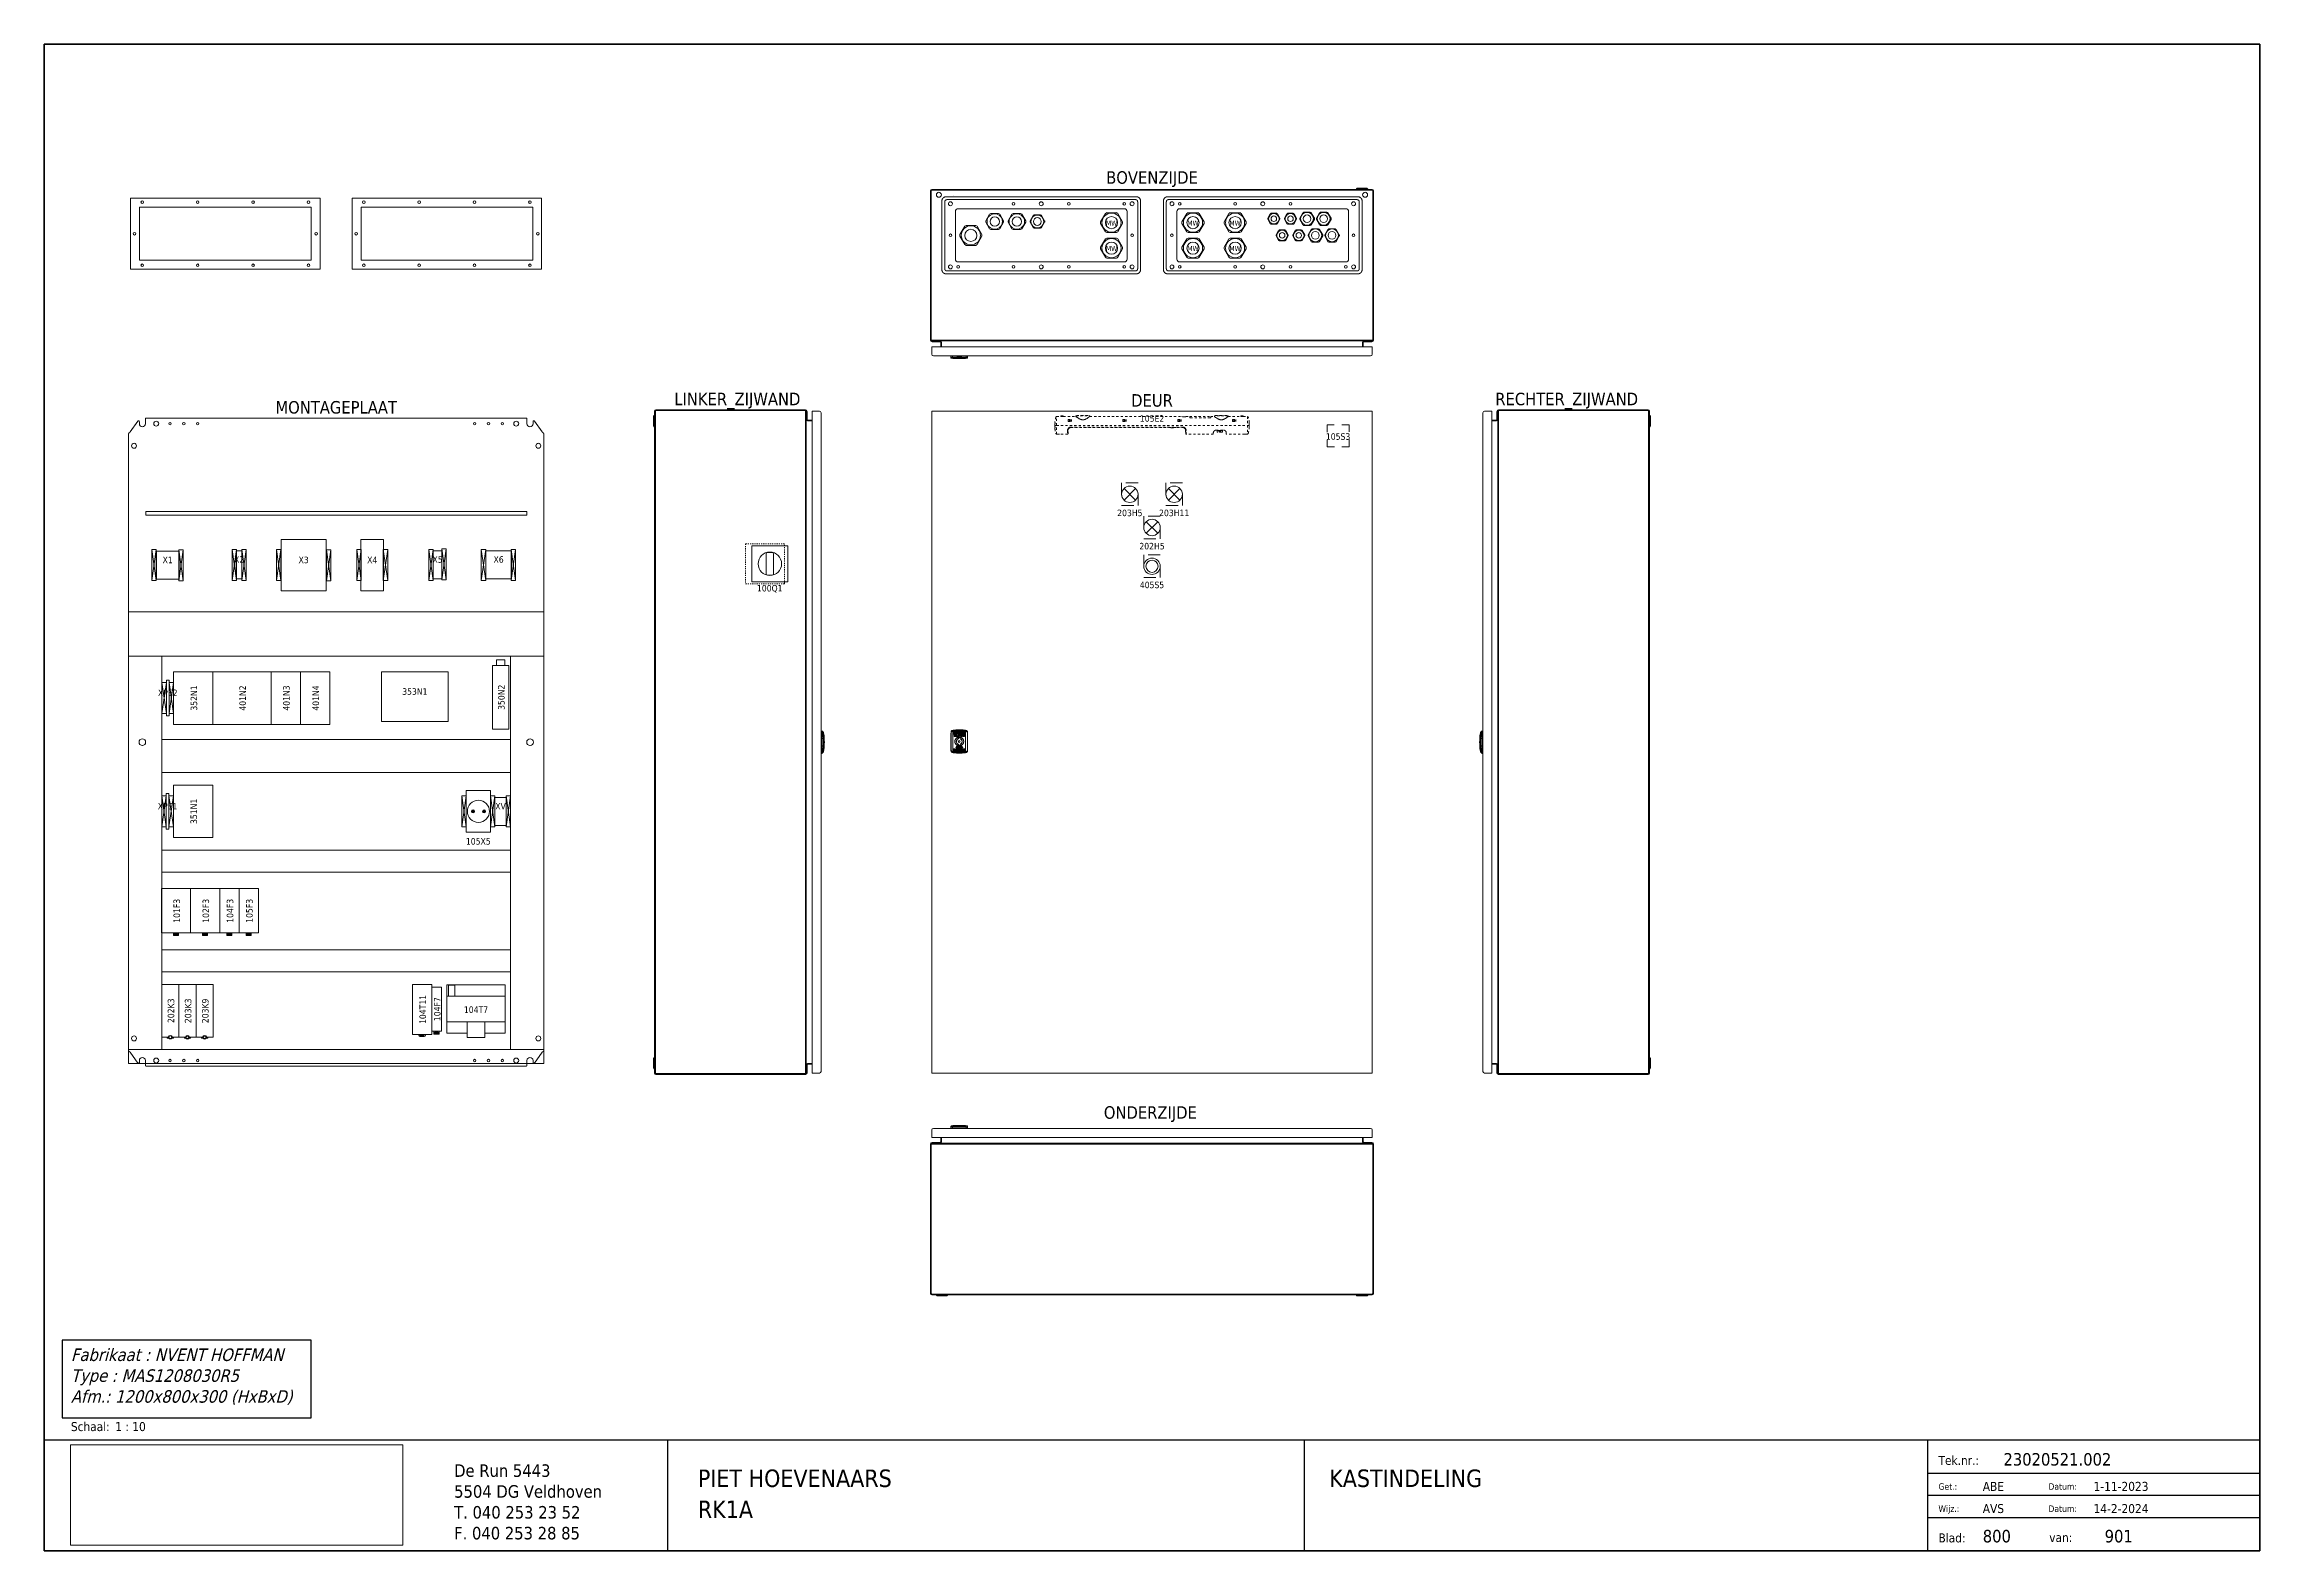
# Model space of a CAD drawing. Header units: millimetres. Extents: x 0 to 4000, y 0 to 2720.
import ezdxf
from ezdxf.enums import TextEntityAlignment as Align

# ---------------------------------------------------------------- set-up
doc = ezdxf.new("R2010")
doc.units = ezdxf.units.MM
doc.linetypes.add('EPL_DASH', pattern=[1, 0.5, -0.5])
for name, color, linetype, lineweight in [('DETAIL MECHANISCH', 1, 'Continuous', 0), ('ECAB_WORK', 6, 'Continuous', 0), ('EPLAN108', 5, 'Continuous', 5), ('EPLAN201', 73, 'Continuous', 5), ('EPLAN205', 7, 'Continuous', 5), ('EPLAN309', 5, 'Continuous', 0), ('EPLAN400', 5, 'Continuous', 5), ('EPLAN440', 73, 'Continuous', 5), ('EPLAN451', 73, 'Continuous', 5), ('EPLAN452', 73, 'Continuous', 5), ('EPLAN490', 5, 'Continuous', 0), ('EPLAN492', 5, 'Continuous', 0), ('EPLAN500', 7, 'Continuous', 5), ('EPLAN501', 7, 'Continuous', 5), ('EPLAN503', 7, 'Continuous', 5), ('EPLAN504', 7, 'Continuous', 5), ('KASTEN', 1, 'Continuous', 0), ('KASTMACRO-DETAIL', 1, 'Continuous', 0), ('Kasttype', 7, 'Continuous', 0)]:
    doc.layers.add(name, color=color, linetype=linetype, lineweight=lineweight)
doc.styles.add('Tahoma', font='')
doc.styles.add('Tahoma_I', font='')
doc.styles.get('Tahoma').set_extended_font_data('Tahoma')
doc.styles.get('Tahoma_I').set_extended_font_data('Tahoma', italic=True)
picture_1 = doc.add_image_def('image1.jpg', size_in_pixel=(1200, 362))

msp = doc.modelspace()

# ---------------------------------------------------------------- texts
at = {"layer": 'EPLAN108', "color": 5, "style": 'Tahoma'}
for p in [(1927, 2397.1), (2074, 2397.1), (2150, 2397.1), (1927, 2351.1), (2074, 2351.1), (2150, 2351.1)]:
    msp.add_text('MW', height=9.03, dxfattribs=at).set_placement(p, align=Align.MIDDLE_CENTER)
at = {"layer": 'Kasttype', "color": 7, "style": 'Tahoma'}
for s, p in [('Schaal:', (48, 216)), ('1 : 10', (128, 216))]:
    msp.add_text(s, height=16.25, dxfattribs=at).set_placement(p)
at = {"layer": 'Kasttype', "color": 7, "insert": (48, 365.1), "char_height": 22.575, "attachment_point": 1, "style": 'Tahoma_I'}
msp.add_mtext('Fabrikaat : NVENT HOFFMAN\\PType : MAS1208030R5\\PAfm.: 1200x800x300 (HxBxD)', dxfattribs=at)

# ---------------------------------------------------------------- blocks, each defined once
blk = doc.blocks.new('EPLFRAME')
at = {"layer": 'EPLAN201', "linetype": 'Continuous', "lineweight": 25, "ltscale": 4}
for p, q in [((0, 200), (4000, 200)), ((1125, 200), (1125, 0)), ((2275, 200), (2275, 0)), ((3400, 200), (3400, 0)), ((3400, 140), (4000, 140)), ((3400, 100), (4000, 100)), ((3400, 60), (4000, 60))]:
    blk.add_line(p, q, dxfattribs=at)
at = {"layer": 'EPLAN201', "linetype": 'Continuous', "lineweight": 35, "ltscale": 4}
blk.add_lwpolyline([(0, 0), (4000, 0), (4000, 2720), (0, 2720)], close=True, dxfattribs=at)
at = {"layer": 'EPLAN201', "color": 73, "style": 'Tahoma'}
for s, height, p in [('Tek.nr.:', 16.25, (3420, 155)), ('Get.:', 11.74, (3420, 110)), ('Datum:', 11.74, (3618.6, 110)), ('Wijz.:', 11.74, (3420, 70)), ('Datum:', 11.74, (3618.6, 70)), ('Blad:', 16.25, (3420, 15)), ('van:', 16.25, (3620, 15.7))]:
    blk.add_text(s, height=height, dxfattribs=at).set_placement(p)
at = {"layer": 'EPLAN201', "color": 73, "insert": (740, 20), "char_height": 22.575, "attachment_point": 7, "style": 'Tahoma'}
blk.add_mtext('De Run 5443\\P5504 DG Veldhoven\\PT. 040 253 23 52\\PF. 040 253 28 85', dxfattribs=at)
at = {"layer": 'EPLAN451', "color": 73, "style": 'Tahoma'}
for tag, p, height in [('14_10000', (3537.3, 153.7), 22.6), ('14_10011', (1180, 115), 31.6), ('14_10021', (3700, 108), 16.3), ('14_3010', (3500, 68), 16.3)]:
    blk.add_attdef(tag, p, '', height=height, dxfattribs=at)
at = {"layer": 'EPLAN452', "color": 73, "style": 'Tahoma'}
for tag, p, height in [('4_11011', (2320, 115), 31.6), ('4_11020', (3500, 108), 16.3), ('4_11024', (3700, 67.9), 16.3), ('4_11042', (3500, 15), 22.6), ('4_11043', (3720.1, 15), 22.6)]:
    blk.add_attdef(tag, p, '', height=height, dxfattribs=at)
at = {"layer": 'EPLAN205'}
image = blk.add_image(picture_1, insert=(47.4, 10), size_in_units=(599.9, 181), dxfattribs=at)
image.dxf.flags = 15
blk = doc.blocks.new('EPLSYM_LibrarySPECIAL_Symbol12_Variant0_Placement8_1')
at = {"layer": 'EPLAN309', "lineweight": 13, "ltscale": 40}
blk.add_lwpolyline([(0, -65), (65, -65), (65, 0), (0, 0)], close=True, dxfattribs=at)
at = {"layer": 'EPLAN490', "color": 5, "style": 'Tahoma'}
blk.add_attdef('17_20010', text='', height=11.7, dxfattribs=at).set_placement((0, 2.6), align=Align.MIDDLE_CENTER)
blk = doc.blocks.new('EPLSYM_LibrarySPECIAL_Symbol12_Variant0_Placement8_14')
at = {"layer": 'EPLAN309', "lineweight": 13, "ltscale": 40}
blk.add_lwpolyline([(0, -80), (17.5, -80), (17.5, 0), (0, 0)], close=True, dxfattribs=at)
at = {"layer": 'EPLAN490', "color": 5, "style": 'Tahoma'}
blk.add_attdef('17_20010', text='', height=11.7, dxfattribs=at).set_placement((1.2, 3.8), align=Align.MIDDLE_CENTER)
blk = doc.blocks.new('EPLSYM_LibrarySPECIAL_Symbol12_Variant0_Placement8_15')
at = {"layer": 'EPLAN490', "color": 5, "style": 'Tahoma'}
blk.add_attdef('17_20010', text='', height=11.7, dxfattribs=at).set_placement((0, 2.6), align=Align.MIDDLE_CENTER)
blk = doc.blocks.new('EPLSYM_LibrarySPECIAL_Symbol12_Variant0_Placement8_16')
at = {"layer": 'EPLAN309', "lineweight": 13, "ltscale": 40}
blk.add_lwpolyline([(0, -90), (35, -90), (35, 0), (0, 0)], close=True, dxfattribs=at)
at = {"layer": 'EPLAN490', "color": 5, "style": 'Tahoma'}
blk.add_attdef('17_20010', text='', height=11.7, dxfattribs=at).set_placement((1.2, 3.8), align=Align.MIDDLE_CENTER)
blk = doc.blocks.new('EPLSYM_LibrarySPECIAL_Symbol12_Variant0_Placement8_17')
at = {"layer": 'EPLAN309', "lineweight": 13, "ltscale": 40}
blk.add_lwpolyline([(0, -93.5), (105, -93.5), (105, 1.5), (0, 1.5)], close=True, dxfattribs=at)
at = {"layer": 'EPLAN490', "color": 5, "style": 'Tahoma'}
blk.add_attdef('17_20010', text='', height=11.7, dxfattribs=at).set_placement((1.2, 3.8), align=Align.MIDDLE_CENTER)
blk = doc.blocks.new('EPLSYM_LibrarySPECIAL_Symbol12_Variant0_Placement8_22')
at = {"layer": 'EPLAN309', "lineweight": 13, "ltscale": 40}
blk.add_lwpolyline([(0, -93.5), (53, -93.5), (53, 1.5), (0, 1.5)], close=True, dxfattribs=at)
at = {"layer": 'EPLAN490', "color": 5, "style": 'Tahoma'}
blk.add_attdef('17_20010', text='', height=11.7, dxfattribs=at).set_placement((1.2, 3.8), align=Align.MIDDLE_CENTER)
blk = doc.blocks.new('EPLSYM_LibrarySPECIAL_Symbol12_Variant0_Placement8_23')
at = {"layer": 'EPLAN309', "lineweight": 13, "ltscale": 40}
blk.add_lwpolyline([(0, -93.5), (53, -93.5), (53, 1.5), (0, 1.5)], close=True, dxfattribs=at)
at = {"layer": 'EPLAN490', "color": 5, "style": 'Tahoma'}
blk.add_attdef('17_20010', text='', height=11.7, dxfattribs=at).set_placement((1.2, 3.8), align=Align.MIDDLE_CENTER)
blk = doc.blocks.new('EPLSYM_LibrarySPECIAL_Symbol12_Variant0_Placement8_24')
at = {"layer": 'EPLAN309', "lineweight": 13, "ltscale": 40}
blk.add_lwpolyline([(0, -80), (35, -80), (35, 0), (0, 0)], close=True, dxfattribs=at)
at = {"layer": 'EPLAN490', "color": 5, "style": 'Tahoma'}
blk.add_attdef('17_20010', text='', height=11.7, dxfattribs=at).set_placement((1.2, 3.8), align=Align.MIDDLE_CENTER)
blk = doc.blocks.new('EPLSYM_LibrarySPECIAL_Symbol12_Variant0_Placement8_25')
at = {"layer": 'EPLAN309', "lineweight": 13, "ltscale": 40}
blk.add_lwpolyline([(0, -80), (35, -80), (35, 0), (0, 0)], close=True, dxfattribs=at)
at = {"layer": 'EPLAN490', "color": 5, "style": 'Tahoma'}
blk.add_attdef('17_20010', text='', height=11.7, dxfattribs=at).set_placement((1.2, 3.8), align=Align.MIDDLE_CENTER)
blk = doc.blocks.new('EPLSYM_LibrarySPECIAL_Symbol12_Variant0_Placement8_26')
at = {"layer": 'EPLAN309', "lineweight": 13, "ltscale": 40}
blk.add_lwpolyline([(0, -80), (52.5, -80), (52.5, 0), (0, 0)], close=True, dxfattribs=at)
at = {"layer": 'EPLAN490', "color": 5, "style": 'Tahoma'}
blk.add_attdef('17_20010', text='', height=11.7, dxfattribs=at).set_placement((1.2, 3.8), align=Align.MIDDLE_CENTER)
blk = doc.blocks.new('EPLSYM_LibrarySPECIAL_Symbol12_Variant0_Placement8_27')
at = {"layer": 'EPLAN309', "lineweight": 13, "ltscale": 40}
blk.add_lwpolyline([(0, -80), (52.5, -80), (52.5, 0), (0, 0)], close=True, dxfattribs=at)
at = {"layer": 'EPLAN490', "color": 5, "style": 'Tahoma'}
blk.add_attdef('17_20010', text='', height=11.7, dxfattribs=at).set_placement((1.2, 3.8), align=Align.MIDDLE_CENTER)
blk = doc.blocks.new('EPLSYM_LibrarySPECIAL_Symbol12_Variant0_Placement8_28')
at = {"layer": 'EPLAN490', "color": 5, "style": 'Tahoma'}
blk.add_attdef('17_20010', text='', height=11.7, dxfattribs=at).set_placement((1.2, 3.8), align=Align.MIDDLE_CENTER)
blk = doc.blocks.new('EPLSYM_LibrarySPECIAL_Symbol12_Variant0_Placement8_29')
at = {"layer": 'EPLAN490', "color": 5, "style": 'Tahoma'}
blk.add_attdef('17_20010', text='', height=11.7, dxfattribs=at).set_placement((1.2, 3.8), align=Align.MIDDLE_CENTER)
blk = doc.blocks.new('EPLSYM_LibrarySPECIAL_Symbol12_Variant0_Placement8_30')
at = {"layer": 'EPLAN490', "color": 5, "style": 'Tahoma'}
blk.add_attdef('17_20010', text='', height=11.7, dxfattribs=at).set_placement((1.2, 3.8), align=Align.MIDDLE_CENTER)
blk = doc.blocks.new('EPLSYM_LibrarySPECIAL_Symbol12_Variant0_Placement8_31')
at = {"layer": 'EPLAN309', "linetype": 'Continuous', "lineweight": 13, "ltscale": 40}
blk.add_lwpolyline([(0, -75), (44, -75), (44, 0), (0, 0)], close=True, dxfattribs=at)
at = {"layer": 'EPLAN490', "color": 5, "style": 'Tahoma'}
blk.add_attdef('17_20010', text='', height=11.74, dxfattribs=at).set_placement((0, 3.75), align=Align.CENTER)
blk = doc.blocks.new('EPLSYM_LibrarySPECIAL_Symbol12_Variant0_Placement8_33')
at = {"layer": 'EPLAN490', "color": 5, "style": 'Tahoma'}
blk.add_attdef('17_20010', text='', height=11.74, dxfattribs=at).set_placement((0, 3.75), align=Align.BOTTOM_CENTER)
blk = doc.blocks.new('EPLSYM_LibrarySPECIAL_Symbol12_Variant0_Placement8_34')
at = {"layer": 'EPLAN309', "linetype": 'EPL_DASH', "lineweight": 13, "ltscale": 27}
blk.add_lwpolyline([(0, -40), (40, -40), (40, 0), (0, 0)], close=True, dxfattribs=at)
at = {"layer": 'EPLAN490', "color": 5, "style": 'Tahoma'}
blk.add_attdef('17_20010', text='', height=11.7, dxfattribs=at).set_placement((0, 2.6), align=Align.MIDDLE_CENTER)
blk = doc.blocks.new('EPLSYM_LibrarySPECIAL_Symbol12_Variant0_Placement8_35')
at = {"layer": 'EPLAN309', "linetype": 'EPL_DASH', "lineweight": 13, "ltscale": 44}
blk.add_lwpolyline([(0, -41), (30, -41), (30, 0), (0, 0)], close=True, dxfattribs=at)
at = {"layer": 'EPLAN490', "color": 5, "style": 'Tahoma'}
blk.add_attdef('17_20010', text='', height=11.74, dxfattribs=at).set_placement((0, 3.75), align=Align.CENTER)
blk = doc.blocks.new('EPLSYM_LibrarySPECIAL_Symbol12_Variant0_Placement8_36')
at = {"layer": 'EPLAN309', "linetype": 'EPL_DASH', "lineweight": 13, "ltscale": 44}
blk.add_lwpolyline([(0, -41), (30, -41), (30, 0), (0, 0)], close=True, dxfattribs=at)
at = {"layer": 'EPLAN490', "color": 5, "style": 'Tahoma'}
blk.add_attdef('17_20010', text='', height=11.74, dxfattribs=at).set_placement((0, 3.75), align=Align.CENTER)
blk = doc.blocks.new('EPLSYM_LibrarySPECIAL_Symbol12_Variant0_Placement8_37')
at = {"layer": 'EPLAN309', "linetype": 'EPL_DASH', "lineweight": 13, "ltscale": 44}
blk.add_lwpolyline([(0, -41), (30, -41), (30, 0), (0, 0)], close=True, dxfattribs=at)
at = {"layer": 'EPLAN490', "color": 5, "style": 'Tahoma'}
blk.add_attdef('17_20010', text='', height=11.74, dxfattribs=at).set_placement((0, 3.75), align=Align.CENTER)
blk = doc.blocks.new('EPLSYM_LibrarySPECIAL_Symbol12_Variant0_Placement8_38')
at = {"layer": 'EPLAN309', "linetype": 'EPL_DASH', "lineweight": 13, "ltscale": 44}
blk.add_lwpolyline([(0, -41), (30, -41), (30, 0), (0, 0)], close=True, dxfattribs=at)
at = {"layer": 'EPLAN490', "color": 5, "style": 'Tahoma'}
blk.add_attdef('17_20010', text='', height=11.74, dxfattribs=at).set_placement((0, 3.75), align=Align.CENTER)
blk = doc.blocks.new('EPLSYM_LibrarySPECIAL_Symbol12_Variant0_Placement8_39')
at = {"layer": 'EPLAN309', "lineweight": 13, "ltscale": 40}
blk.add_lwpolyline([(0, -115), (30, -115), (30, 0), (0, 0)], close=True, dxfattribs=at)
at = {"layer": 'EPLAN490', "color": 5, "style": 'Tahoma'}
blk.add_attdef('17_20010', text='', height=11.7, dxfattribs=at).set_placement((1.2, 3.8), align=Align.MIDDLE_CENTER)
blk = doc.blocks.new('EPLSYM_LibrarySPECIAL_Symbol12_Variant0_Placement8_40')
at = {"layer": 'EPLAN309', "lineweight": 13, "ltscale": 40}
blk.add_lwpolyline([(0, -93.5), (71, -93.5), (71, 1.5), (0, 1.5)], close=True, dxfattribs=at)
at = {"layer": 'EPLAN490', "color": 5, "style": 'Tahoma'}
blk.add_attdef('17_20010', text='', height=11.7, dxfattribs=at).set_placement((1.2, 3.8), align=Align.MIDDLE_CENTER)
blk = doc.blocks.new('EPLSYM_LibrarySPECIAL_Symbol12_Variant0_Placement8_41')
at = {"layer": 'EPLAN309', "lineweight": 13, "ltscale": 40}
blk.add_lwpolyline([(0, -93.5), (71, -93.5), (71, 1.5), (0, 1.5)], close=True, dxfattribs=at)
at = {"layer": 'EPLAN490', "color": 5, "style": 'Tahoma'}
blk.add_attdef('17_20010', text='', height=11.7, dxfattribs=at).set_placement((1.2, 3.8), align=Align.MIDDLE_CENTER)
blk = doc.blocks.new('EPLSYM_LibrarySPECIAL_Symbol11_Variant0_Placement8')
at = {"layer": 'EPLAN400', "color": 5, "style": 'Tahoma'}
blk.add_attdef('17_20010', text='', height=22.6, dxfattribs=at).set_placement((-1.5, -0.5), align=Align.BOTTOM_CENTER)
at = {"layer": 'EPLAN500', "color": 7, "style": 'Tahoma'}
blk.add_attdef('17_20027', text='', height=1.63, dxfattribs=at).set_placement((-1.5, -40.7), align=Align.BOTTOM_CENTER)
at = {"layer": 'EPLAN501', "color": 7, "style": 'Tahoma'}
blk.add_attdef('17_20011', text='', height=1.63, dxfattribs=at).set_placement((-1.5, -46.1), align=Align.BOTTOM_CENTER)
at = {"layer": 'EPLAN503', "color": 7, "style": 'Tahoma'}
blk.add_attdef('17_20024', text='', height=1.63, dxfattribs=at).set_placement((-1.5, -48.8), align=Align.BOTTOM_CENTER)
at = {"layer": 'EPLAN504', "color": 7, "style": 'Tahoma'}
blk.add_attdef('17_20901[1]', text='', height=1.63, dxfattribs=at).set_placement((-1.5, -43.4), align=Align.BOTTOM_CENTER)
blk = doc.blocks.new('EPLSYM_LibrarySPECIAL_Symbol11_Variant0_Placement8_1')
at = {"layer": 'EPLAN400', "color": 5, "style": 'Tahoma'}
blk.add_attdef('17_20010', text='', height=22.6, dxfattribs=at).set_placement((-1.5, -0.5), align=Align.BOTTOM_CENTER)
at = {"layer": 'EPLAN500', "color": 7, "style": 'Tahoma'}
blk.add_attdef('17_20027', text='', height=1.63, dxfattribs=at).set_placement((-1.5, -40.7), align=Align.BOTTOM_CENTER)
at = {"layer": 'EPLAN501', "color": 7, "style": 'Tahoma'}
blk.add_attdef('17_20011', text='', height=1.63, dxfattribs=at).set_placement((-1.5, -46.1), align=Align.BOTTOM_CENTER)
at = {"layer": 'EPLAN503', "color": 7, "style": 'Tahoma'}
blk.add_attdef('17_20024', text='', height=1.63, dxfattribs=at).set_placement((-1.5, -48.8), align=Align.BOTTOM_CENTER)
at = {"layer": 'EPLAN504', "color": 7, "style": 'Tahoma'}
blk.add_attdef('17_20901[1]', text='', height=1.63, dxfattribs=at).set_placement((-1.5, -43.4), align=Align.BOTTOM_CENTER)
blk = doc.blocks.new('EPLSYM_LibrarySPECIAL_Symbol11_Variant0_Placement8_2')
at = {"layer": 'EPLAN400', "color": 5, "style": 'Tahoma'}
blk.add_attdef('17_20010', text='', height=22.6, dxfattribs=at).set_placement((-1.5, -0.5), align=Align.BOTTOM_CENTER)
at = {"layer": 'EPLAN440', "color": 73, "style": 'Tahoma'}
blk.add_attdef('17_20300', text='', height=1.63, dxfattribs=at).set_placement((-1.5, -38), align=Align.BOTTOM_CENTER)
at = {"layer": 'EPLAN500', "color": 7, "style": 'Tahoma'}
blk.add_attdef('17_20027', text='', height=1.63, dxfattribs=at).set_placement((-1.5, -40.7), align=Align.BOTTOM_CENTER)
at = {"layer": 'EPLAN501', "color": 7, "style": 'Tahoma'}
blk.add_attdef('17_20011', text='', height=1.63, dxfattribs=at).set_placement((-1.5, -46.1), align=Align.BOTTOM_CENTER)
at = {"layer": 'EPLAN503', "color": 7, "style": 'Tahoma'}
blk.add_attdef('17_20024', text='', height=1.63, dxfattribs=at).set_placement((-1.5, -48.8), align=Align.BOTTOM_CENTER)
at = {"layer": 'EPLAN504', "color": 7, "style": 'Tahoma'}
blk.add_attdef('17_20901[1]', text='', height=1.63, dxfattribs=at).set_placement((-1.5, -43.4), align=Align.BOTTOM_CENTER)
blk = doc.blocks.new('EPLSYM_LibrarySPECIAL_Symbol11_Variant0_Placement8_3')
at = {"layer": 'EPLAN400', "color": 5, "style": 'Tahoma'}
blk.add_attdef('17_20010', text='', height=22.6, dxfattribs=at).set_placement((-1.5, -0.5), align=Align.BOTTOM_CENTER)
at = {"layer": 'EPLAN500', "color": 7, "style": 'Tahoma'}
blk.add_attdef('17_20027', text='', height=1.63, dxfattribs=at).set_placement((-1.5, -40.7), align=Align.BOTTOM_CENTER)
at = {"layer": 'EPLAN501', "color": 7, "style": 'Tahoma'}
blk.add_attdef('17_20011', text='', height=1.63, dxfattribs=at).set_placement((-1.5, -46.1), align=Align.BOTTOM_CENTER)
at = {"layer": 'EPLAN503', "color": 7, "style": 'Tahoma'}
blk.add_attdef('17_20024', text='', height=1.63, dxfattribs=at).set_placement((-1.5, -48.8), align=Align.BOTTOM_CENTER)
at = {"layer": 'EPLAN504', "color": 7, "style": 'Tahoma'}
blk.add_attdef('17_20901[1]', text='', height=1.63, dxfattribs=at).set_placement((-1.5, -43.4), align=Align.BOTTOM_CENTER)
blk = doc.blocks.new('EPLSYM_LibrarySPECIAL_Symbol11_Variant0_Placement8_4')
at = {"layer": 'EPLAN400', "color": 5, "style": 'Tahoma'}
blk.add_attdef('17_20010', text='', height=22.6, dxfattribs=at).set_placement((-1.5, -0.5), align=Align.BOTTOM_CENTER)
at = {"layer": 'EPLAN500', "color": 7, "style": 'Tahoma'}
blk.add_attdef('17_20027', text='', height=1.63, dxfattribs=at).set_placement((-1.5, -40.7), align=Align.BOTTOM_CENTER)
at = {"layer": 'EPLAN501', "color": 7, "style": 'Tahoma'}
blk.add_attdef('17_20011', text='', height=1.63, dxfattribs=at).set_placement((-1.5, -46.1), align=Align.BOTTOM_CENTER)
at = {"layer": 'EPLAN503', "color": 7, "style": 'Tahoma'}
blk.add_attdef('17_20024', text='', height=1.63, dxfattribs=at).set_placement((-1.5, -48.8), align=Align.BOTTOM_CENTER)
at = {"layer": 'EPLAN504', "color": 7, "style": 'Tahoma'}
blk.add_attdef('17_20901[1]', text='', height=1.63, dxfattribs=at).set_placement((-1.5, -43.4), align=Align.BOTTOM_CENTER)
blk = doc.blocks.new('EPLSYM_LibrarySPECIAL_Symbol11_Variant0_Placement8_5')
at = {"layer": 'EPLAN400', "color": 5, "style": 'Tahoma'}
blk.add_attdef('17_20010', text='', height=22.6, dxfattribs=at).set_placement((-1.5, -0.5), align=Align.BOTTOM_CENTER)
at = {"layer": 'EPLAN500', "color": 7, "style": 'Tahoma'}
blk.add_attdef('17_20027', text='', height=1.63, dxfattribs=at).set_placement((-1.5, -40.7), align=Align.BOTTOM_CENTER)
at = {"layer": 'EPLAN501', "color": 7, "style": 'Tahoma'}
blk.add_attdef('17_20011', text='', height=1.63, dxfattribs=at).set_placement((-1.5, -46.1), align=Align.BOTTOM_CENTER)
at = {"layer": 'EPLAN503', "color": 7, "style": 'Tahoma'}
blk.add_attdef('17_20024', text='', height=1.63, dxfattribs=at).set_placement((-1.5, -48.8), align=Align.BOTTOM_CENTER)
at = {"layer": 'EPLAN504', "color": 7, "style": 'Tahoma'}
blk.add_attdef('17_20901[1]', text='', height=1.63, dxfattribs=at).set_placement((-1.5, -43.4), align=Align.BOTTOM_CENTER)
blk = doc.blocks.new('EPLSYM_LibrarySPECIAL_Symbol12_Variant0_Placement8_60')
at = {"layer": 'ECAB_WORK'}
blk.add_lwpolyline([(-1, -709), (59, -709), (59, 1), (-1, 1)], close=True, dxfattribs=at)
at = {"layer": 'EPLAN490', "color": 5, "style": 'Tahoma'}
blk.add_attdef('17_20010', text='', height=11.7, dxfattribs=at).set_placement((0, 3.8), align=Align.BOTTOM_CENTER)
at = {"layer": 'EPLAN492', "color": 5, "style": 'Tahoma'}
blk.add_attdef('17_20200[1]', text='', height=16.3, dxfattribs=at).set_placement((0, -23.2), align=Align.BOTTOM_CENTER)
blk = doc.blocks.new('EPLSYM_LibrarySPECIAL_Symbol12_Variant0_Placement8_61')
at = {"layer": 'ECAB_WORK'}
blk.add_lwpolyline([(-1, -709), (59, -709), (59, 1), (-1, 1)], close=True, dxfattribs=at)
at = {"layer": 'EPLAN490', "color": 5, "style": 'Tahoma'}
blk.add_attdef('17_20010', text='', height=11.7, dxfattribs=at).set_placement((0, 3.8), align=Align.BOTTOM_CENTER)
at = {"layer": 'EPLAN492', "color": 5, "style": 'Tahoma'}
blk.add_attdef('17_20200[1]', text='', height=16.3, dxfattribs=at).set_placement((0, -23.2), align=Align.BOTTOM_CENTER)
blk = doc.blocks.new('EPLSYM_LibrarySPECIAL_Symbol12_Variant0_Placement8_62')
at = {"layer": 'ECAB_WORK'}
blk.add_lwpolyline([(-0.3, -39), (629.7, -39), (629.7, 1), (-0.3, 1)], close=True, dxfattribs=at)
at = {"layer": 'EPLAN490', "color": 5, "style": 'Tahoma'}
blk.add_attdef('17_20010', text='', height=11.7, dxfattribs=at).set_placement((0, 3.8), align=Align.BOTTOM_CENTER)
at = {"layer": 'EPLAN492', "color": 5, "style": 'Tahoma'}
blk.add_attdef('17_20200[1]', text='', height=16.3, dxfattribs=at).set_placement((0, -23.2), align=Align.BOTTOM_CENTER)
blk = doc.blocks.new('EPLSYM_LibrarySPECIAL_Symbol12_Variant0_Placement8_63')
at = {"layer": 'ECAB_WORK'}
blk.add_lwpolyline([(-0.3, -59), (629.7, -59), (629.7, 1), (-0.3, 1)], close=True, dxfattribs=at)
at = {"layer": 'EPLAN490', "color": 5, "style": 'Tahoma'}
blk.add_attdef('17_20010', text='', height=11.7, dxfattribs=at).set_placement((0, 3.8), align=Align.BOTTOM_CENTER)
at = {"layer": 'EPLAN492', "color": 5, "style": 'Tahoma'}
blk.add_attdef('17_20200[1]', text='', height=16.3, dxfattribs=at).set_placement((0, -23.2), align=Align.BOTTOM_CENTER)
blk = doc.blocks.new('EPLSYM_LibrarySPECIAL_Symbol12_Variant0_Placement8_64')
at = {"layer": 'ECAB_WORK'}
blk.add_lwpolyline([(-1, -79), (749, -79), (749, 1), (-1, 1)], close=True, dxfattribs=at)
at = {"layer": 'EPLAN490', "color": 5, "style": 'Tahoma'}
blk.add_attdef('17_20010', text='', height=11.7, dxfattribs=at).set_placement((0, 3.8), align=Align.BOTTOM_CENTER)
at = {"layer": 'EPLAN492', "color": 5, "style": 'Tahoma'}
blk.add_attdef('17_20200[1]', text='', height=16.3, dxfattribs=at).set_placement((0, -23.2), align=Align.BOTTOM_CENTER)
blk = doc.blocks.new('EPLSYM_LibrarySPECIAL_Symbol12_Variant0_Placement8_70')
at = {"layer": 'EPLAN309', "lineweight": 13, "ltscale": 40}
blk.add_lwpolyline([(0, -64.5), (5.1, -64.5), (5.1, 0), (0, 0)], close=True, dxfattribs=at)
at = {"layer": 'EPLAN490', "color": 5, "style": 'Tahoma'}
blk.add_attdef('17_20010', text='', height=11.74, dxfattribs=at).set_placement((0, 3.75), align=Align.BOTTOM_CENTER)
at = {"layer": 'EPLAN492', "color": 5, "style": 'Tahoma'}
blk.add_attdef('17_20200[1]', text='', height=16.25, dxfattribs=at).set_placement((0, -23.25), align=Align.BOTTOM_CENTER)
blk = doc.blocks.new('EPLSYM_LibrarySPECIAL_Symbol12_Variant0_Placement8_71')
at = {"layer": 'EPLAN309', "lineweight": 13, "ltscale": 40}
blk.add_lwpolyline([(0, -64.5), (5.1, -64.5), (5.1, 0), (0, 0)], close=True, dxfattribs=at)
at = {"layer": 'EPLAN490', "color": 5, "style": 'Tahoma'}
blk.add_attdef('17_20010', text='', height=11.74, dxfattribs=at).set_placement((0, 3.75), align=Align.BOTTOM_CENTER)
at = {"layer": 'EPLAN492', "color": 5, "style": 'Tahoma'}
blk.add_attdef('17_20200[1]', text='', height=16.25, dxfattribs=at).set_placement((0, -23.25), align=Align.BOTTOM_CENTER)
blk = doc.blocks.new('EPLSYM_LibrarySPECIAL_Symbol12_Variant0_Placement8_72')
at = {"layer": 'EPLAN309', "lineweight": 13, "ltscale": 40}
blk.add_lwpolyline([(0, -50.5), (20.4, -50.5), (20.4, 0), (0, 0)], close=True, dxfattribs=at)
at = {"layer": 'EPLAN490', "color": 5, "style": 'Tahoma'}
blk.add_attdef('17_20010', text='', height=11.74, dxfattribs=at).set_placement((0, 3.75), align=Align.BOTTOM_CENTER)
at = {"layer": 'EPLAN492', "color": 5, "style": 'Tahoma'}
blk.add_attdef('17_20200[1]', text='', height=16.25, dxfattribs=at).set_placement((0, -23.25), align=Align.BOTTOM_CENTER)
blk = doc.blocks.new('EPLSYM_LibrarySPECIAL_Symbol12_Variant0_Placement8_74')
at = {"layer": 'EPLAN309', "lineweight": 13, "ltscale": 40}
blk.add_lwpolyline([(0, -50.5), (40.8, -50.5), (40.8, 0), (0, 0)], close=True, dxfattribs=at)
at = {"layer": 'EPLAN490', "color": 5, "style": 'Tahoma'}
blk.add_attdef('17_20010', text='', height=11.74, dxfattribs=at).set_placement((0, 3.75), align=Align.BOTTOM_CENTER)
at = {"layer": 'EPLAN492', "color": 5, "style": 'Tahoma'}
blk.add_attdef('17_20200[1]', text='', height=16.25, dxfattribs=at).set_placement((0, -23.25), align=Align.BOTTOM_CENTER)
blk = doc.blocks.new('EPLSYM_LibrarySPECIAL_Symbol12_Variant0_Placement8_75')
at = {"layer": 'EPLAN309', "lineweight": 13, "ltscale": 40}
blk.add_lwpolyline([(0, -50.5), (10.2, -50.5), (10.2, 0), (0, 0)], close=True, dxfattribs=at)
at = {"layer": 'EPLAN490', "color": 5, "style": 'Tahoma'}
blk.add_attdef('17_20010', text='', height=11.74, dxfattribs=at).set_placement((0, 3.75), align=Align.BOTTOM_CENTER)
at = {"layer": 'EPLAN492', "color": 5, "style": 'Tahoma'}
blk.add_attdef('17_20200[1]', text='', height=16.25, dxfattribs=at).set_placement((0, -23.25), align=Align.BOTTOM_CENTER)
blk = doc.blocks.new('EPLSYM_LibrarySPECIAL_Symbol12_Variant0_Placement8_76')
at = {"layer": 'EPLAN309', "lineweight": 13, "ltscale": 40}
blk.add_lwpolyline([(0, -93), (81.6, -93), (81.6, 0), (0, 0)], close=True, dxfattribs=at)
at = {"layer": 'EPLAN490', "color": 5, "style": 'Tahoma'}
blk.add_attdef('17_20010', text='', height=11.74, dxfattribs=at).set_placement((0, 3.75), align=Align.BOTTOM_CENTER)
at = {"layer": 'EPLAN492', "color": 5, "style": 'Tahoma'}
blk.add_attdef('17_20200[1]', text='', height=16.25, dxfattribs=at).set_placement((0, -23.25), align=Align.BOTTOM_CENTER)
blk = doc.blocks.new('EPLSYM_LibrarySPECIAL_Symbol12_Variant0_Placement8_77')
at = {"layer": 'EPLAN309', "lineweight": 13, "ltscale": 40}
blk.add_lwpolyline([(0, -93), (40.8, -93), (40.8, 0), (0, 0)], close=True, dxfattribs=at)
at = {"layer": 'EPLAN490', "color": 5, "style": 'Tahoma'}
blk.add_attdef('17_20010', text='', height=11.74, dxfattribs=at).set_placement((0, 3.75), align=Align.BOTTOM_CENTER)
at = {"layer": 'EPLAN492', "color": 5, "style": 'Tahoma'}
blk.add_attdef('17_20200[1]', text='', height=16.25, dxfattribs=at).set_placement((0, -23.25), align=Align.BOTTOM_CENTER)
blk = doc.blocks.new('EPLSYM_LibrarySPECIAL_Symbol12_Variant0_Placement8_78')
at = {"layer": 'EPLAN309', "lineweight": 13, "ltscale": 40}
blk.add_lwpolyline([(0, -50.5), (15.3, -50.5), (15.3, 0), (0, 0)], close=True, dxfattribs=at)
at = {"layer": 'EPLAN490', "color": 5, "style": 'Tahoma'}
blk.add_attdef('17_20010', text='', height=11.74, dxfattribs=at).set_placement((0, 3.75), align=Align.BOTTOM_CENTER)
at = {"layer": 'EPLAN492', "color": 5, "style": 'Tahoma'}
blk.add_attdef('17_20200[1]', text='', height=16.25, dxfattribs=at).set_placement((0, -23.25), align=Align.BOTTOM_CENTER)
blk = doc.blocks.new('EPLSYM_LibrarySPECIAL_Symbol12_Variant0_Placement8_79')
at = {"layer": 'EPLAN309', "lineweight": 13, "ltscale": 40}
blk.add_lwpolyline([(0, -50.5), (45.9, -50.5), (45.9, 0), (0, 0)], close=True, dxfattribs=at)
at = {"layer": 'EPLAN490', "color": 5, "style": 'Tahoma'}
blk.add_attdef('17_20010', text='', height=11.74, dxfattribs=at).set_placement((0, 3.75), align=Align.BOTTOM_CENTER)
at = {"layer": 'EPLAN492', "color": 5, "style": 'Tahoma'}
blk.add_attdef('17_20200[1]', text='', height=16.25, dxfattribs=at).set_placement((0, -23.25), align=Align.BOTTOM_CENTER)
blk = doc.blocks.new('EPLSYM_LibrarySPECIAL_Symbol12_Variant0_Placement8_80')
at = {"layer": 'ECAB_WORK'}
blk.add_lwpolyline([(0, -25), (750, -25), (750, 0), (0, 0)], close=True, dxfattribs=at)
at = {"layer": 'EPLAN490', "color": 5, "style": 'Tahoma'}
blk.add_attdef('17_20010', text='', height=11.74, dxfattribs=at).set_placement((0, 3.75), align=Align.BOTTOM_CENTER)
at = {"layer": 'EPLAN492', "color": 5, "style": 'Tahoma'}
blk.add_attdef('17_20200[1]', text='', height=16.25, dxfattribs=at).set_placement((0, -23.25), align=Align.BOTTOM_CENTER)
blk = doc.blocks.new('EPLSYM_LibrarySPECIAL_Symbol12_Variant0_Placement8_81')
at = {"layer": 'ECAB_WORK'}
blk.add_lwpolyline([(-0.3, -39), (629.7, -39), (629.7, 1), (-0.3, 1)], close=True, dxfattribs=at)
at = {"layer": 'EPLAN490', "color": 5, "style": 'Tahoma'}
blk.add_attdef('17_20010', text='', height=11.7, dxfattribs=at).set_placement((0, 3.8), align=Align.BOTTOM_CENTER)
at = {"layer": 'EPLAN492', "color": 5, "style": 'Tahoma'}
blk.add_attdef('17_20200[1]', text='', height=16.3, dxfattribs=at).set_placement((0, -23.2), align=Align.BOTTOM_CENTER)
blk = doc.blocks.new('EPLSYM_LibrarySPECIAL_Symbol12_Variant0_Placement8_82')
at = {"layer": 'ECAB_WORK'}
blk.add_lwpolyline([(0, -6.5), (687.5, -6.5), (687.5, 0), (0, 0)], close=True, dxfattribs=at)
at = {"layer": 'EPLAN490', "color": 5, "style": 'Tahoma'}
blk.add_attdef('17_20010', text='', height=11.74, dxfattribs=at).set_placement((0, 3.75), align=Align.BOTTOM_CENTER)
at = {"layer": 'EPLAN492', "color": 5, "style": 'Tahoma'}
blk.add_attdef('17_20200[1]', text='', height=16.25, dxfattribs=at).set_placement((0, -23.25), align=Align.BOTTOM_CENTER)
blk = doc.blocks.new('EPLSYM_LibrarySPECIAL_Symbol12_Variant0_Placement8_83')
at = {"layer": 'EPLAN309', "lineweight": 13, "ltscale": 40}
blk.add_lwpolyline([(0, -90), (120, -90), (120, 0), (0, 0)], close=True, dxfattribs=at)
at = {"layer": 'EPLAN490', "color": 5, "style": 'Tahoma'}
blk.add_attdef('17_20010', text='', height=11.74, dxfattribs=at).set_placement((0, 3.75), align=Align.BOTTOM_CENTER)
at = {"layer": 'EPLAN492', "color": 5, "style": 'Tahoma'}
blk.add_attdef('17_20200[1]', text='', height=16.25, dxfattribs=at).set_placement((0, -23.25), align=Align.BOTTOM_CENTER)

# ---------------------------------------------------------------- hatches: boundary and pattern name
at = {"layer": 'KASTMACRO-DETAIL', "linetype": 'Continuous', "ltscale": 4}
h = msp.add_hatch(color=256, dxfattribs=at)
edge = h.paths.add_edge_path(flags=0)
edge.add_arc((774.1, 1335), 2.75, 0, 360)
h = msp.add_hatch(color=256, dxfattribs=at)
edge = h.paths.add_edge_path(flags=0)
edge.add_arc((794.1, 1335), 2.75, 0, 360)

# ---------------------------------------------------------------- linework, layer by layer
at = {"layer": 'DETAIL MECHANISCH', "ltscale": 4}
msp.add_lwpolyline([(1277.5, 1749.5), (1342.5, 1749.5), (1342.5, 1814.5), (1277.5, 1814.5)], close=True, dxfattribs=at)
at = {"layer": 'KASTEN', "color": 1, "linetype": 'Continuous'}
for p, q in [((1600, 2455.8), (1600, 2185.9)), ((1601.5, 2455.8), (1601.5, 2185.9)), ((1601.5, 2189.2), (1601.5, 2455.8)), ((1602.3, 2458.1), (2397.7, 2458.1)), ((1602.3, 2456.6), (2397.7, 2456.6)), ((1627.8, 2444.6), (1971.9, 2444.6)), ((1641.1, 2447.1), (1641.1, 2447.1)), ((2027.8, 2444.6), (2371.9, 2444.6)), ((2398.5, 2455.8), (2398.5, 2455.9)), ((2398.5, 2185.9), (2398.5, 2455.8)), ((2398.5, 2455.8), (2398.5, 2227.5)), ((2400, 2185.9), (2400, 2455.8)), ((1620.5, 2436.3), (1620.5, 2314)), ((1625.8, 2315), (1625.8, 2435.3)), ((1969.9, 2439.5), (1630.1, 2439.5)), ((1645, 2332.1), (1645, 2418.1)), ((1650, 2423.1), (1950, 2423.1)), ((1955, 2418.1), (1955, 2332.1)), ((1974.2, 2435.3), (1974.2, 2315)), ((1979.5, 2314), (1979.5, 2436.3)), ((2020.5, 2314), (2020.5, 2436.3)), ((2025.8, 2435.3), (2025.8, 2315)), ((2369.9, 2439.5), (2030.1, 2439.5)), ((2045, 2418.1), (2045, 2332.1)), ((2350, 2423.1), (2050, 2423.1)), ((2355, 2332.1), (2355, 2418.1)), ((2374.2, 2315), (2374.2, 2435.3)), ((2379.5, 2436.3), (2379.5, 2314)), ((1950, 2327.1), (1650, 2327.1)), ((2050, 2327.1), (2350, 2327.1)), ((1629, 2305.5), (1971, 2305.5)), ((1969.9, 2310.8), (1630.1, 2310.8)), ((2371, 2305.5), (2029, 2305.5)), ((2030.1, 2310.8), (2369.9, 2310.8)), ((2398.5, 2218.8), (2398.5, 2185.9)), ((1601.5, 2185.9), (2398.5, 2185.9)), ((1604.5, 2173.7), (1602.5, 2173.7)), ((1602.5, 2160.3), (1602.5, 2173.7)), ((1617.5, 2184.4), (1603, 2184.4)), ((1617.5, 2182.9), (1603, 2182.9)), ((1604.5, 2173.7), (2395.5, 2173.7)), ((1617.5, 2184.4), (2381.7, 2184.4)), ((1618.5, 2173.7), (1618.5, 2181.9)), ((1618.9, 2184), (1618.8, 2184)), ((1620, 2173.7), (1620, 2181.9)), ((2380, 2181.9), (2380, 2173.7)), ((2381.5, 2181.9), (2381.5, 2173.7)), ((2382.5, 2184.4), (2381.7, 2184.4)), ((2397, 2184.4), (2382.5, 2184.4)), ((2397, 2182.9), (2382.5, 2182.9)), ((2397.5, 2173.7), (2395.5, 2173.7)), ((2397.5, 2173.7), (2397.5, 2160.3)), ((2398.5, 2185.8), (2398.5, 2185.9)), ((2398.5, 2185.8), (2398.5, 2185.9)), ((1605.3, 2157.5), (2394.7, 2157.5)), ((1637, 2154.7), (1637, 2157.5)), ((1637, 2153.4), (1637, 2154.7)), ((1637.3, 2154.4), (1637.3, 2153.1)), ((1637.3, 2153.1), (1640.5, 2153.1)), ((1640.5, 2154.8), (1640.5, 2154.3)), ((1640.5, 2154.1), (1640.5, 2154.3)), ((1640.5, 2153.6), (1640.5, 2153.6)), ((1640.5, 2153.4), (1640.5, 2153.4)), ((1640.5, 2153.4), (1640.5, 2152.4)), ((1640.5, 2152.4), (1644, 2152.4)), ((1646, 2153.3), (1643.1, 2153.3)), ((1643.1, 2153), (1643.1, 2153.3)), ((1643.1, 2153), (1646, 2153)), ((1643.1, 2152.6), (1643.1, 2153)), ((1646, 2152.6), (1643.1, 2152.6)), ((1644, 2152.4), (1652, 2152.4)), ((1646, 2152.9), (1644.2, 2152.9)), ((1644.2, 2152.9), (1644.2, 2152.9)), ((1644.2, 2152.9), (1645.9, 2152.9)), ((1645.9, 2152.8), (1644.2, 2152.8)), ((1644.2, 2152.8), (1644.2, 2152.7)), ((1644.2, 2152.7), (1646, 2152.7)), ((1645.9, 2152.9), (1645.9, 2152.8)), ((1645.9, 2152.9), (1645.9, 2152.9)), ((1646, 2153), (1646, 2153.3)), ((1646, 2153), (1646, 2152.9)), ((1646, 2153), (1646, 2153)), ((1646, 2152.7), (1646, 2153)), ((1646, 2152.7), (1646, 2152.6)), ((1647.7, 2153.3), (1646.6, 2153.3)), ((1646.6, 2153), (1646.6, 2153.3)), ((1646.6, 2153), (1647.7, 2153)), ((1646.6, 2152.6), (1646.6, 2153)), ((1649.4, 2152.6), (1646.6, 2152.6)), ((1647.7, 2153), (1647.7, 2153.3)), ((1647.7, 2153), (1647.7, 2152.7)), ((1649.4, 2153), (1647.7, 2153)), ((1647.7, 2152.7), (1649.4, 2152.7)), ((1649.4, 2152.7), (1649.4, 2153)), ((1649.4, 2152.7), (1650.1, 2152.7)), ((1649.4, 2152.7), (1649.4, 2152.6)), ((1651.6, 2153.3), (1649.9, 2153.3)), ((1649.9, 2153), (1649.9, 2153.3)), ((1649.9, 2153), (1651.6, 2153)), ((1649.9, 2152.6), (1649.9, 2153)), ((1651.6, 2152.6), (1649.9, 2152.6)), ((1651, 2152.9), (1651, 2152.7)), ((1651.3, 2152.9), (1651, 2152.9)), ((1651, 2152.7), (1651.3, 2152.7)), ((1651.3, 2152.7), (1651.3, 2152.9)), ((1651.6, 2153), (1651.6, 2153.3)), ((1652, 2152.4), (1660, 2152.4)), ((1653.2, 2152.8), (1653.2, 2153.1)), ((1653.7, 2152.8), (1653.7, 2153.1)), ((1655.5, 2153.1), (1655.5, 2153.3)), ((1655.5, 2152.7), (1655.5, 2153)), ((1657.3, 2152.8), (1657.3, 2153.1)), ((1658.9, 2153.3), (1657.9, 2153.3)), ((1657.9, 2153), (1657.9, 2153.3)), ((1657.9, 2153), (1658.9, 2153)), ((1657.9, 2152.6), (1657.9, 2153)), ((1658.9, 2152.6), (1657.9, 2152.6)), ((1658.9, 2153), (1658.9, 2153.3)), ((1658.9, 2152.8), (1658.9, 2152.6)), ((1660, 2152.4), (1663.5, 2152.4)), ((1661.3, 2153.3), (1660.3, 2153.3)), ((1660.3, 2153), (1660.3, 2153.3)), ((1660.3, 2152.8), (1660.3, 2153)), ((1660.3, 2153), (1661.3, 2153)), ((1661.3, 2152.6), (1660.3, 2152.6)), ((1661.3, 2153), (1661.3, 2153.3)), ((1661.3, 2153), (1661.3, 2152.6)), ((1663.5, 2154.8), (1663.5, 2154.3)), ((1663.5, 2154.3), (1663.5, 2154.1)), ((1663.5, 2153.9), (1663.5, 2153.9)), ((1663.5, 2153.6), (1663.5, 2153.6)), ((1663.5, 2153.4), (1663.5, 2153.4)), ((1663.5, 2152.4), (1663.5, 2153.4)), ((1663.5, 2153.1), (1666.7, 2153.1)), ((1666.7, 2153.1), (1666.7, 2154.4)), ((1667, 2157.5), (1667, 2154.7)), ((1667, 2154.7), (1667, 2153.4)), ((182.6, 2042.3), (182.6, 2041.7)), ((182.6, 2041.7), (182.6, 2034.9)), ((183.6, 2045), (870.5, 2045)), ((871.4, 2041.7), (871.4, 2042.3)), ((871.4, 2041.7), (871.4, 2034.9)), ((1102, 862.3), (1102, 2057.7)), ((1103.5, 862.3), (1103.5, 2057.7)), ((1123.8, 2060), (1104.3, 2060)), ((1115.3, 2058.5), (1104.3, 2058.5)), ((1254.4, 2058.5), (1104.3, 2058.5)), ((1123.8, 2060), (1246.1, 2060)), ((1246.1, 2058.8), (1246.1, 2060)), ((1246.1, 2060), (1254.6, 2060)), ((1374.2, 2058.5), (1254.4, 2058.5)), ((1374.2, 2060), (1254.6, 2060)), ((1374.2, 2058.5), (1254.6, 2058.5)), ((1374.2, 2058.5), (1374.3, 2058.5)), ((1374.2, 2058.5), (1374.2, 861.5)), ((1374.3, 2058.5), (1375.2, 2058.1)), ((1375.7, 2057), (1375.7, 2042.5)), ((1375.7, 2042.5), (1375.7, 2041.7)), ((1375.7, 2041.7), (1375.7, 878.3)), ((1377.2, 2057), (1377.2, 2042.5)), ((1378.2, 2041.5), (1386.3, 2041.5)), ((1386.3, 2057.5), (1386.3, 2055.5)), ((1386.3, 2057.5), (1386.3, 862.5)), ((1386.3, 2057.5), (1399.7, 2057.5)), ((1402.5, 865.3), (1402.5, 2054.7)), ((2597.5, 865.3), (2597.5, 2054.7)), ((2613.7, 2057.5), (2600.3, 2057.5)), ((2613.7, 2057.5), (2613.7, 862.5)), ((2613.7, 2057.5), (2613.7, 2055.5)), ((2621.8, 2041.5), (2613.7, 2041.5)), ((2622.8, 2057), (2622.8, 2042.5)), ((2624.3, 2057), (2624.3, 2042.5)), ((2624.3, 2042.5), (2624.3, 2041.7)), ((2624.3, 2041.7), (2624.3, 878.3)), ((2625.7, 2058.5), (2624.8, 2058.1)), ((2625.8, 2058.5), (2625.7, 2058.5)), ((2625.8, 2060), (2745.4, 2060)), ((2625.8, 2058.5), (2745.4, 2058.5)), ((2625.8, 2058.5), (2625.8, 861.5)), ((2625.8, 2058.5), (2745.6, 2058.5)), ((2753.9, 2060), (2745.4, 2060)), ((2745.6, 2058.5), (2895.7, 2058.5)), ((2753.9, 2058.8), (2753.9, 2060)), ((2876.2, 2060), (2753.9, 2060)), ((2876.2, 2060), (2895.7, 2060)), ((2884.7, 2058.5), (2895.7, 2058.5)), ((2896.5, 862.3), (2896.5, 2057.7)), ((2898, 862.3), (2898, 2057.7)), ((152, 903.6), (152, 2016.4)), ((168.9, 2039.4), (155.3, 2020)), ((171.6, 2034.9), (171.6, 2038.5)), ((882.4, 2034.9), (882.4, 2038.5)), ((885.1, 2039.4), (898.7, 2020)), ((902, 2016.4), (902, 903.6)), ((1378.2, 2040), (1386.3, 2040)), ((2621.8, 2040), (2613.7, 2040)), ((1403.7, 1480.3), (1405.4, 1479.4)), ((2596.3, 1480.3), (2594.6, 1479.4)), ((1403.6, 1479.4), (1403.6, 1476.1)), ((1403.6, 1474.8), (1403.6, 1476.1)), ((1403.6, 1473.2), (1403.6, 1474.8)), ((1405.4, 1474.8), (1403.6, 1474.8)), ((1403.6, 1473.2), (1403.6, 1446.5)), ((1403.6, 1444.8), (1403.6, 1446.5)), ((1403.6, 1444.8), (1405.4, 1444.8)), ((1403.6, 1443.6), (1403.6, 1444.8)), ((1403.6, 1443.6), (1403.6, 1440.3)), ((1405.4, 1440.3), (1403.7, 1439.4)), ((1405.8, 1478.1), (1406.3, 1478.1)), ((1406.3, 1441.5), (1405.8, 1441.5)), ((1406, 1477.3), (1406.5, 1477.3)), ((1406, 1442.4), (1406.5, 1442.4)), ((1406.1, 1474.8), (1406.4, 1474.8)), ((1406.1, 1444.9), (1406.4, 1444.9)), ((1406.6, 1476.7), (1406.7, 1476.1)), ((1406.7, 1443.6), (1406.6, 1443)), ((1406.7, 1476.1), (1406.7, 1476.1)), ((1406.7, 1443.6), (1406.7, 1443.6)), ((1407, 1474.7), (1407, 1474.7)), ((1407, 1445), (1407, 1445)), ((1407.1, 1473.9), (1407.1, 1473.9)), ((1407.1, 1445.7), (1407.1, 1445.7)), ((1407.2, 1473), (1407.2, 1473)), ((1407.2, 1446.7), (1407.2, 1446.7)), ((1407.7, 1472.8), (1407.5, 1472.8)), ((1407.7, 1447.2), (1407.5, 1447.2)), ((1407.7, 1447.2), (1407.5, 1447.2)), ((1408, 1470.7), (1407.7, 1470.7)), ((1408.2, 1450.8), (1407.9, 1450.8)), ((1408.2, 1450.7), (1407.9, 1450.7)), ((1408.2, 1468.5), (1408, 1468.5)), ((1637, 1446.2), (1637, 1476.1)), ((1637, 1444.3), (1637, 1446.2)), ((1637.3, 1476.1), (1637.3, 1446.2)), ((1640.5, 1478.4), (1640.5, 1478.2)), ((1640.5, 1478), (1640.5, 1478.2)), ((1640.5, 1477.6), (1640.5, 1478)), ((1640.5, 1477.2), (1640.5, 1477)), ((1640.5, 1476.8), (1640.5, 1477)), ((1640.5, 1476.1), (1640.5, 1476.8)), ((1640.5, 1475.8), (1640.5, 1475.6)), ((1640.5, 1475.4), (1640.5, 1475.6)), ((1640.5, 1474.5), (1640.5, 1475.4)), ((1640.5, 1474.2), (1640.5, 1448.1)), ((1640.5, 1447.8), (1640.5, 1446.9)), ((1640.5, 1446.7), (1640.5, 1446.9)), ((1640.5, 1446.7), (1640.5, 1446.5)), ((1640.5, 1446.2), (1640.5, 1445.5)), ((1640.5, 1445.3), (1640.5, 1445.5)), ((1640.5, 1445.3), (1640.5, 1445.1)), ((1640.5, 1444.7), (1640.5, 1444.3)), ((1640.5, 1444.1), (1640.5, 1444.3)), ((1640.5, 1444.1), (1640.5, 1443.9)), ((1643.1, 1473.8), (1646, 1473.8)), ((1643.1, 1470.3), (1643.1, 1473.8)), ((1646, 1470.3), (1643.1, 1470.3)), ((1646, 1473), (1644.2, 1473)), ((1644.2, 1473), (1644.2, 1472.5)), ((1644.2, 1472.5), (1645.9, 1472.5)), ((1645.9, 1471.7), (1644.2, 1471.7)), ((1644.2, 1471.7), (1644.2, 1471.1)), ((1644.2, 1471.1), (1646, 1471.1)), ((1645.7, 1450.3), (1647.8, 1452.5)), ((1647.8, 1448.2), (1645.7, 1450.3)), ((1645.9, 1472.5), (1645.9, 1471.7)), ((1646, 1473.8), (1646, 1473)), ((1646, 1471.1), (1646, 1470.3)), ((1646.3, 1450.3), (1647.8, 1451.9)), ((1647.8, 1448.8), (1646.3, 1450.3)), ((1646.6, 1473.8), (1647.7, 1473.8)), ((1646.6, 1470.3), (1646.6, 1473.8)), ((1649.4, 1470.3), (1646.6, 1470.3)), ((1647.7, 1473.8), (1647.7, 1471.1)), ((1647.7, 1471.1), (1649.4, 1471.1)), ((1648.9, 1451.4), (1647.8, 1452.5)), ((1648.6, 1451.1), (1647.8, 1451.9)), ((1647.8, 1450.3), (1648.6, 1451.1)), ((1648.6, 1449.6), (1647.8, 1450.3)), ((1647.8, 1448.8), (1648.6, 1449.6)), ((1647.8, 1448.2), (1648.9, 1449.3)), ((1648.4, 1450.3), (1648.9, 1450.8)), ((1648.9, 1449.9), (1648.4, 1450.3)), ((1648.9, 1451.4), (1649.9, 1452.5)), ((1649.4, 1450.3), (1648.9, 1450.8)), ((1648.9, 1449.9), (1649.4, 1450.3)), ((1649.9, 1448.2), (1648.9, 1449.3)), ((1649.2, 1451.1), (1649.9, 1451.9)), ((1649.9, 1450.3), (1649.2, 1451.1)), ((1649.2, 1449.6), (1649.9, 1450.3)), ((1649.9, 1448.8), (1649.2, 1449.6)), ((1649.4, 1471.1), (1649.4, 1470.3)), ((1649.9, 1473.8), (1651.6, 1473.8)), ((1649.9, 1470.3), (1649.9, 1473.8)), ((1651.6, 1470.3), (1649.9, 1470.3)), ((1651, 1451.4), (1649.9, 1452.5)), ((1650.7, 1451.1), (1649.9, 1451.9)), ((1649.9, 1450.3), (1650.7, 1451.1)), ((1649.9, 1450.3), (1649.9, 1450.3)), ((1650.7, 1449.6), (1649.9, 1450.3)), ((1649.9, 1450.3), (1649.9, 1450.3)), ((1649.9, 1448.8), (1650.7, 1449.6)), ((1649.9, 1448.2), (1651, 1449.3)), ((1650.3, 1468.5), (1650.3, 1466.3)), ((1650.3, 1456), (1650.3, 1453.9)), ((1650.5, 1450.3), (1651, 1450.8)), ((1651, 1449.9), (1650.5, 1450.3)), ((1650.6, 1468.2), (1650.6, 1466.1)), ((1650.6, 1456.3), (1650.6, 1454.1)), ((1651, 1473), (1651, 1471.1)), ((1651.3, 1473), (1651, 1473)), ((1651, 1471.1), (1651.3, 1471.1)), ((1651, 1451.4), (1652, 1452.4)), ((1651.5, 1450.3), (1651, 1450.8)), ((1651, 1449.9), (1651.5, 1450.3)), ((1652, 1448.2), (1651, 1449.3)), ((1651.3, 1451.1), (1652, 1451.9)), ((1652, 1450.3), (1651.3, 1451.1)), ((1651.3, 1449.6), (1652, 1450.3)), ((1652, 1448.8), (1651.3, 1449.6)), ((1653.1, 1451.4), (1652, 1452.4)), ((1652.8, 1451.1), (1652, 1451.9)), ((1652, 1450.3), (1652.8, 1451.1)), ((1652.8, 1449.6), (1652, 1450.3)), ((1652, 1448.8), (1652.8, 1449.6)), ((1652, 1448.2), (1653.1, 1449.3)), ((1652.6, 1450.3), (1653.1, 1450.8)), ((1653.1, 1449.9), (1652.6, 1450.3)), ((1653.1, 1451.4), (1654.2, 1452.5)), ((1653.6, 1450.3), (1653.1, 1450.8)), ((1653.1, 1449.9), (1653.6, 1450.3)), ((1654.2, 1448.2), (1653.1, 1449.3)), ((1653.4, 1466.1), (1653.4, 1468.2)), ((1653.4, 1451.1), (1654.2, 1451.9)), ((1654.1, 1450.3), (1653.4, 1451.1)), ((1653.4, 1449.6), (1654.1, 1450.3)), ((1654.2, 1448.8), (1653.4, 1449.6)), ((1653.5, 1454.1), (1653.5, 1456.3)), ((1653.7, 1466.3), (1653.7, 1468.5)), ((1653.8, 1453.8), (1653.8, 1456)), ((1654.1, 1450.3), (1654.1, 1450.3)), ((1655.2, 1451.4), (1654.2, 1452.5)), ((1654.9, 1451.1), (1654.2, 1451.9)), ((1654.2, 1450.3), (1654.9, 1451.1)), ((1654.9, 1449.6), (1654.2, 1450.3)), ((1654.2, 1450.3), (1654.2, 1450.3)), ((1654.2, 1448.8), (1654.9, 1449.6)), ((1654.2, 1448.2), (1655.2, 1449.3)), ((1654.7, 1450.3), (1655.2, 1450.8)), ((1655.2, 1449.9), (1654.7, 1450.3)), ((1655.2, 1451.4), (1656.3, 1452.5)), ((1655.7, 1450.3), (1655.2, 1450.8)), ((1655.2, 1449.9), (1655.7, 1450.3)), ((1656.3, 1448.2), (1655.2, 1449.3)), ((1655.5, 1451.1), (1656.3, 1451.9)), ((1656.3, 1450.3), (1655.5, 1451.1)), ((1655.5, 1449.6), (1656.3, 1450.3)), ((1656.3, 1448.8), (1655.5, 1449.6)), ((1658.4, 1450.3), (1656.3, 1452.5)), ((1657.8, 1450.3), (1656.3, 1451.9)), ((1656.3, 1448.8), (1657.8, 1450.3)), ((1656.3, 1448.2), (1658.4, 1450.3)), ((1657.9, 1473.8), (1658.9, 1473.8)), ((1657.9, 1470.3), (1657.9, 1473.8)), ((1658.9, 1470.3), (1657.9, 1470.3)), ((1658.9, 1473.8), (1660.3, 1471.8)), ((1660.3, 1470.3), (1658.9, 1472.2)), ((1658.9, 1472.2), (1658.9, 1470.3)), ((1660.3, 1471.8), (1660.3, 1473.8)), ((1660.3, 1473.8), (1661.3, 1473.8)), ((1661.3, 1470.3), (1660.3, 1470.3)), ((1661.3, 1473.8), (1661.3, 1470.3)), ((1663.5, 1478.2), (1663.5, 1478.4)), ((1663.5, 1478.2), (1663.5, 1478)), ((1663.5, 1478), (1663.5, 1477.6)), ((1663.5, 1477), (1663.5, 1477.2)), ((1663.5, 1477), (1663.5, 1476.8)), ((1663.5, 1476.8), (1663.5, 1476.1)), ((1663.5, 1475.6), (1663.5, 1475.8)), ((1663.5, 1475.6), (1663.5, 1475.4)), ((1663.5, 1475.4), (1663.5, 1474.5)), ((1663.5, 1448.1), (1663.5, 1474.2)), ((1663.5, 1446.9), (1663.5, 1447.8)), ((1663.5, 1446.9), (1663.5, 1446.7)), ((1663.5, 1446.5), (1663.5, 1446.7)), ((1663.5, 1445.5), (1663.5, 1446.2)), ((1663.5, 1445.5), (1663.5, 1445.3)), ((1663.5, 1445.1), (1663.5, 1445.3)), ((1663.5, 1444.3), (1663.5, 1444.7)), ((1663.5, 1444.3), (1663.5, 1444.1)), ((1663.5, 1443.9), (1663.5, 1444.1)), ((1666.7, 1446.2), (1666.7, 1476.1)), ((1667, 1477.9), (1667, 1476.1)), ((1667, 1476.1), (1667, 1446.2)), ((1667, 1446.2), (1667, 1444.3)), ((2591.8, 1468.5), (2592, 1468.5)), ((2591.8, 1450.8), (2592.1, 1450.8)), ((2591.8, 1450.7), (2592.1, 1450.7)), ((2592, 1470.7), (2592.3, 1470.7)), ((2592.3, 1472.8), (2592.5, 1472.8)), ((2592.3, 1447.2), (2592.5, 1447.2)), ((2592.3, 1447.2), (2592.5, 1447.2)), ((2592.8, 1473), (2592.8, 1473)), ((2592.8, 1446.7), (2592.8, 1446.7)), ((2592.9, 1473.9), (2592.9, 1473.9)), ((2592.9, 1445.7), (2592.9, 1445.7)), ((2593, 1474.7), (2593, 1474.7)), ((2593, 1445), (2593, 1445)), ((2593.4, 1476.7), (2593.3, 1476.1)), ((2593.3, 1476.1), (2593.3, 1476.1)), ((2593.3, 1443.6), (2593.3, 1443.6)), ((2593.3, 1443.6), (2593.4, 1443)), ((2594, 1477.3), (2593.5, 1477.3)), ((2594, 1442.4), (2593.5, 1442.4)), ((2593.9, 1474.8), (2593.6, 1474.8)), ((2593.9, 1444.9), (2593.6, 1444.9)), ((2594.2, 1478.1), (2593.7, 1478.1)), ((2593.7, 1441.5), (2594.2, 1441.5)), ((2594.6, 1474.8), (2596.4, 1474.8)), ((2596.4, 1444.8), (2594.6, 1444.8)), ((2594.6, 1440.3), (2596.3, 1439.4)), ((2596.4, 1479.4), (2596.4, 1476.1)), ((2596.4, 1474.8), (2596.4, 1476.1)), ((2596.4, 1473.2), (2596.4, 1474.8)), ((2596.4, 1473.2), (2596.4, 1446.5)), ((2596.4, 1444.8), (2596.4, 1446.5)), ((2596.4, 1443.6), (2596.4, 1444.8)), ((2596.4, 1443.6), (2596.4, 1440.3)), ((168.9, 880.6), (155.3, 900)), ((171.6, 885.1), (171.6, 881.5)), ((182.6, 878.3), (182.6, 885.1)), ((871.4, 878.3), (871.4, 885.1)), ((882.4, 885.1), (882.4, 881.5)), ((885.1, 880.6), (898.7, 900)), ((1386.3, 880), (1378.2, 880)), ((2613.6, 904.8), (2613.7, 862.5)), ((2613.7, 880), (2621.8, 880)), ((182.6, 878.3), (182.6, 877.7)), ((870.5, 875), (183.6, 875)), ((871.4, 877.7), (871.4, 878.3)), ((1104.3, 861.5), (1374.2, 861.5)), ((1104.3, 861.5), (1374.2, 861.5)), ((1104.3, 860), (1374.2, 860)), ((1374.3, 861.5), (1374.2, 861.5)), ((1375.3, 861.9), (1374.3, 861.5)), ((1375.7, 877.5), (1375.7, 878.3)), ((1375.7, 877.5), (1375.7, 863)), ((1377.2, 877.5), (1377.2, 863)), ((1386.3, 878.5), (1378.2, 878.5)), ((1399.7, 862.5), (1386.3, 862.5)), ((2600.3, 862.5), (2613.7, 862.5)), ((2613.7, 878.5), (2621.8, 878.5)), ((2622.8, 877.5), (2622.8, 863)), ((2624.3, 877.5), (2624.3, 878.3)), ((2624.3, 877.5), (2624.3, 863)), ((2624.7, 861.9), (2625.7, 861.5)), ((2625.7, 861.5), (2625.8, 861.5)), ((2895.7, 861.5), (2625.8, 861.5)), ((2895.7, 861.5), (2625.8, 861.5)), ((2895.7, 860), (2625.8, 860)), ((2394.7, 762.5), (1605.3, 762.5)), ((1637, 765.3), (1637, 766.6)), ((1637, 762.5), (1637, 765.3)), ((1640.5, 766.9), (1637.3, 766.9)), ((1637.3, 766.9), (1637.3, 765.6)), ((1644, 767.6), (1640.5, 767.6)), ((1640.5, 767.6), (1640.5, 766.6)), ((1640.5, 766.6), (1640.5, 766.6)), ((1640.5, 766.4), (1640.5, 766.4)), ((1640.5, 766.1), (1640.5, 766.1)), ((1640.5, 765.7), (1640.5, 765.9)), ((1640.5, 765.2), (1640.5, 765.7)), ((1642.8, 766.9), (1642.8, 767.4)), ((1642.8, 767.4), (1643.8, 767.4)), ((1643.8, 766.9), (1642.8, 766.9)), ((1642.8, 766.9), (1642.8, 766.7)), ((1642.8, 766.7), (1643.8, 766.7)), ((1643.8, 767.2), (1643.8, 766.9)), ((1643.8, 766.9), (1643.8, 766.7)), ((1652, 767.6), (1644, 767.6)), ((1645.2, 767.2), (1645.2, 767.4)), ((1645.2, 767.4), (1646.2, 767.4)), ((1646.2, 766.9), (1645.2, 766.9)), ((1645.2, 766.9), (1645.2, 766.7)), ((1645.2, 766.7), (1646.2, 766.7)), ((1646.2, 767.4), (1646.2, 766.9)), ((1646.2, 766.9), (1646.2, 766.7)), ((1646.8, 767.2), (1646.8, 766.9)), ((1648.6, 767.3), (1648.6, 767)), ((1648.6, 766.9), (1648.6, 766.7)), ((1650.4, 767.2), (1650.4, 766.9)), ((1650.9, 767.2), (1650.9, 766.9)), ((1660, 767.6), (1652, 767.6)), ((1652.5, 767.4), (1654.2, 767.4)), ((1652.5, 766.9), (1652.5, 766.7)), ((1654.2, 766.9), (1652.5, 766.9)), ((1652.5, 766.7), (1654.2, 766.7)), ((1653.1, 767.3), (1652.8, 767.3)), ((1652.8, 767.3), (1652.8, 767.1)), ((1652.8, 767.1), (1653.1, 767.1)), ((1653.1, 767.1), (1653.1, 767.3)), ((1654.7, 767.3), (1654, 767.3)), ((1654.2, 767.4), (1654.2, 766.9)), ((1654.2, 766.9), (1654.2, 766.7)), ((1654.7, 767.3), (1654.7, 767.4)), ((1654.7, 767.4), (1657.5, 767.4)), ((1656.4, 767.3), (1654.7, 767.3)), ((1654.7, 767.3), (1654.7, 767)), ((1654.7, 767), (1656.4, 767)), ((1656.4, 766.9), (1656.4, 767.3)), ((1657.5, 766.9), (1656.4, 766.9)), ((1656.4, 766.9), (1656.4, 766.7)), ((1656.4, 766.7), (1657.5, 766.7)), ((1657.5, 767.4), (1657.5, 766.9)), ((1657.5, 766.9), (1657.5, 766.7)), ((1658.1, 767.3), (1658.1, 767.4)), ((1658.1, 767.4), (1661, 767.4)), ((1659.9, 767.3), (1658.1, 767.3)), ((1658.1, 767.3), (1658.1, 767)), ((1658.1, 766.9), (1658.1, 767.1)), ((1658.1, 767.1), (1659.9, 767.1)), ((1658.1, 767), (1658.1, 767)), ((1661, 766.9), (1658.1, 766.9)), ((1658.1, 766.9), (1658.1, 766.7)), ((1658.1, 766.7), (1661, 766.7)), ((1658.2, 767.1), (1658.2, 767.2)), ((1658.2, 767.2), (1659.9, 767.2)), ((1659.9, 767.1), (1658.2, 767.1)), ((1658.2, 767.1), (1658.2, 767.1)), ((1659.9, 767.2), (1659.9, 767.3)), ((1659.9, 767.1), (1659.9, 767.1)), ((1663.5, 767.6), (1660, 767.6)), ((1661, 767.4), (1661, 766.9)), ((1661, 766.9), (1661, 766.7)), ((1663.5, 766.6), (1663.5, 767.6)), ((1666.7, 766.9), (1663.5, 766.9)), ((1663.5, 766.6), (1663.5, 766.6)), ((1663.5, 766.4), (1663.5, 766.4)), ((1663.5, 765.9), (1663.5, 765.7)), ((1663.5, 765.2), (1663.5, 765.7)), ((1666.7, 765.6), (1666.7, 766.9)), ((1667, 766.6), (1667, 765.3)), ((1667, 765.3), (1667, 762.5)), ((1600, 734.1), (1600, 464.2)), ((1601.5, 734.2), (1601.5, 734.1)), ((1601.5, 734.2), (1601.5, 734.1)), ((1601.5, 734.1), (1601.5, 464.2)), ((1601.5, 701.2), (1601.5, 734.1)), ((2398.5, 734.1), (1601.5, 734.1)), ((1602.5, 746.3), (1602.5, 759.7)), ((2397.5, 746.3), (1602.5, 746.3)), ((1602.5, 746.3), (1604.5, 746.3)), ((1603, 737.1), (1617.5, 737.1)), ((1603, 735.6), (1617.5, 735.6)), ((1617.5, 735.6), (1618.3, 735.6)), ((2382.5, 735.6), (1618.3, 735.6)), ((1618.5, 738.1), (1618.5, 746.3)), ((1620, 738.1), (1620, 746.3)), ((2380, 746.3), (2380, 738.1)), ((2381.1, 736), (2381.2, 736)), ((2381.5, 746.3), (2381.5, 738.1)), ((2382.5, 737.1), (2397, 737.1)), ((2382.5, 735.6), (2397, 735.6)), ((2397.5, 759.7), (2397.5, 746.3)), ((2398.5, 464.2), (2398.5, 734.1)), ((2398.5, 730.8), (2398.5, 464.2)), ((2400, 464.2), (2400, 734.1)), ((1601.5, 464.2), (1601.5, 692.5)), ((1601.5, 464.2), (1601.5, 464.1)), ((2397.7, 463.4), (1602.3, 463.4)), ((2397.7, 461.9), (1602.3, 461.9))]:
    msp.add_line(p, q, dxfattribs=at)
at = {"layer": 'KASTEN', "linetype": 'Continuous', "lineweight": 0, "ltscale": 20}
for p, q in [((2368.6, 2458.1), (2370.1, 2459.6)), ((2388.7, 2459.6), (2370.1, 2459.6)), ((2371.3, 2460.1), (2387.5, 2460.1)), ((2388.7, 2459.6), (2390.2, 2458.1)), ((1100, 2047.8), (1100, 2031.6)), ((1100.5, 2049), (1102, 2050.5)), ((1100.5, 2030.4), (1100.5, 2049)), ((2899.5, 2049), (2898, 2050.5)), ((2899.5, 2030.4), (2899.5, 2049)), ((2900, 2047.8), (2900, 2031.6)), ((1102, 2028.9), (1100.5, 2030.4)), ((2898, 2028.9), (2899.5, 2030.4)), ((1100, 872.2), (1100, 888.4)), ((1100.5, 889.6), (1102, 891.1)), ((1100.5, 889.6), (1100.5, 871)), ((2899.5, 889.6), (2898, 891.1)), ((2899.5, 889.6), (2899.5, 871)), ((2900, 872.2), (2900, 888.4)), ((1102, 869.5), (1100.5, 871)), ((2898, 869.5), (2899.5, 871)), ((1609.8, 461.9), (1611.3, 460.5)), ((1631.4, 461.9), (1609.8, 461.9)), ((1611.3, 460.5), (1629.9, 460.5)), ((1612.5, 460), (1628.7, 460)), ((1629.9, 460.5), (1631.4, 461.9)), ((2368.6, 461.9), (2370.1, 460.4)), ((2388.7, 460.4), (2370.1, 460.4)), ((2371.3, 459.9), (2387.5, 459.9)), ((2388.7, 460.4), (2390.2, 461.9))]:
    msp.add_line(p, q, dxfattribs=at)
at = {"layer": 'KASTEN', "linetype": 'Continuous'}
for points in [[(497.9, 2442), (155.9, 2442), (155.9, 2314), (497.9, 2314)], [(897.9, 2442), (555.9, 2442), (555.9, 2314), (897.9, 2314)], [(481.9, 2426), (171.9, 2426), (171.9, 2330), (481.9, 2330)], [(881.9, 2426), (571.9, 2426), (571.9, 2330), (881.9, 2330)]]:
    msp.add_lwpolyline(points, close=True, dxfattribs=at)
at = {"layer": 'KASTEN', "color": 1, "linetype": 'Continuous'}
for points in [[(1628.1, 2444.6), (1627.8, 2444.6), (1627.5, 2444.6), (1627.2, 2444.5), (1626.9, 2444.5), (1626.7, 2444.5), (1626.4, 2444.4), (1626.1, 2444.4), (1625.9, 2444.3), (1625.6, 2444.2), (1625.4, 2444.2), (1625.1, 2444.1), (1624.9, 2444), (1624.7, 2443.9), (1624.5, 2443.8), (1624.3, 2443.6), (1624.1, 2443.5), (1623.9, 2443.4), (1623.8, 2443.3), (1623.6, 2443.2), (1623.4, 2443), (1623.3, 2442.9), (1623.1, 2442.8), (1623, 2442.6), (1622.8, 2442.5), (1622.7, 2442.4), (1622.5, 2442.2), (1622.4, 2442.1), (1622.3, 2441.9), (1622.2, 2441.7), (1622, 2441.6), (1621.9, 2441.4), (1621.8, 2441.2), (1621.6, 2440.9), (1621.5, 2440.7), (1621.4, 2440.5), (1621.3, 2440.2), (1621.2, 2440), (1621.1, 2439.7), (1621, 2439.4), (1620.9, 2439.1), (1620.8, 2438.8), (1620.8, 2438.4), (1620.7, 2438.1), (1620.7, 2437.8), (1620.6, 2437.4), (1620.6, 2437), (1620.6, 2436.7), (1620.5, 2436.3)], [(1979.5, 2436.3), (1979.4, 2436.7), (1979.4, 2437), (1979.4, 2437.4), (1979.3, 2437.8), (1979.3, 2438.1), (1979.2, 2438.4), (1979.2, 2438.8), (1979.1, 2439.1), (1979, 2439.4), (1978.9, 2439.7), (1978.8, 2440), (1978.7, 2440.2), (1978.6, 2440.5), (1978.5, 2440.7), (1978.3, 2440.9), (1978.2, 2441.2), (1978.1, 2441.4), (1978, 2441.6), (1977.8, 2441.7), (1977.7, 2441.9), (1977.6, 2442.1), (1977.5, 2442.2), (1977.3, 2442.4), (1977.2, 2442.5), (1977, 2442.6), (1976.9, 2442.8), (1976.7, 2442.9), (1976.6, 2443), (1976.4, 2443.2), (1976.3, 2443.3), (1976.1, 2443.4), (1975.9, 2443.5), (1975.7, 2443.6), (1975.5, 2443.7), (1975.3, 2443.8), (1975.1, 2444), (1974.9, 2444), (1974.7, 2444.1), (1974.5, 2444.2), (1974.2, 2444.3), (1974, 2444.3), (1973.8, 2444.4), (1973.5, 2444.4), (1973.3, 2444.5), (1973, 2444.5), (1972.7, 2444.5), (1972.5, 2444.6), (1972.2, 2444.6)], [(2020.5, 2436.3), (2020.6, 2436.7), (2020.6, 2437), (2020.6, 2437.4), (2020.7, 2437.8), (2020.7, 2438.1), (2020.8, 2438.4), (2020.8, 2438.8), (2020.9, 2439.1), (2021, 2439.4), (2021.1, 2439.7), (2021.2, 2440), (2021.3, 2440.2), (2021.4, 2440.5), (2021.5, 2440.7), (2021.7, 2440.9), (2021.8, 2441.2), (2021.9, 2441.4), (2022, 2441.6), (2022.2, 2441.7), (2022.3, 2441.9), (2022.4, 2442.1), (2022.5, 2442.2), (2022.7, 2442.4), (2022.8, 2442.5), (2023, 2442.6), (2023.1, 2442.8), (2023.3, 2442.9), (2023.4, 2443), (2023.6, 2443.2), (2023.7, 2443.3), (2023.9, 2443.4), (2024.1, 2443.5), (2024.3, 2443.6), (2024.5, 2443.7), (2024.7, 2443.8), (2024.9, 2444), (2025.1, 2444), (2025.3, 2444.1), (2025.5, 2444.2), (2025.8, 2444.3), (2026, 2444.3), (2026.2, 2444.4), (2026.5, 2444.4), (2026.7, 2444.5), (2027, 2444.5), (2027.3, 2444.5), (2027.5, 2444.6), (2027.8, 2444.6)], [(2371.9, 2444.6), (2372.2, 2444.6), (2372.5, 2444.6), (2372.8, 2444.5), (2373.1, 2444.5), (2373.3, 2444.5), (2373.6, 2444.4), (2373.9, 2444.4), (2374.1, 2444.3), (2374.4, 2444.2), (2374.6, 2444.2), (2374.8, 2444.1), (2375.1, 2444), (2375.3, 2443.9), (2375.5, 2443.8), (2375.7, 2443.6), (2375.9, 2443.5), (2376.1, 2443.4), (2376.2, 2443.3), (2376.4, 2443.2), (2376.6, 2443), (2376.7, 2442.9), (2376.9, 2442.8), (2377, 2442.6), (2377.2, 2442.5), (2377.3, 2442.4), (2377.5, 2442.2), (2377.6, 2442.1), (2377.7, 2441.9), (2377.8, 2441.7), (2378, 2441.6), (2378.1, 2441.4), (2378.2, 2441.2), (2378.4, 2440.9), (2378.5, 2440.7), (2378.6, 2440.5), (2378.7, 2440.2), (2378.8, 2440), (2378.9, 2439.7), (2379, 2439.4), (2379.1, 2439.1), (2379.2, 2438.8), (2379.2, 2438.4), (2379.3, 2438.1), (2379.3, 2437.8), (2379.4, 2437.4), (2379.4, 2437), (2379.4, 2436.7), (2379.5, 2436.3)], [(1630.1, 2439.5), (1630, 2439.5), (1630, 2439.5), (1629.9, 2439.5), (1629.8, 2439.5), (1629.8, 2439.5), (1629.7, 2439.5), (1629.7, 2439.5), (1629.6, 2439.5), (1629.5, 2439.5), (1629.5, 2439.5), (1629.4, 2439.5), (1629.4, 2439.5), (1629.3, 2439.4), (1629.3, 2439.4), (1629.2, 2439.4), (1629.1, 2439.4), (1629.1, 2439.4), (1629, 2439.4), (1629, 2439.4), (1628.9, 2439.4), (1628.9, 2439.4), (1628.8, 2439.4), (1628.8, 2439.3), (1628.7, 2439.3), (1628.7, 2439.3), (1628.6, 2439.3), (1628.6, 2439.3), (1628.5, 2439.3), (1628.5, 2439.3), (1628.4, 2439.2), (1628.4, 2439.2), (1628.3, 2439.2), (1628.3, 2439.2), (1628.2, 2439.2), (1628.2, 2439.2), (1628.1, 2439.1), (1628.1, 2439.1), (1628, 2439.1), (1628, 2439.1), (1627.9, 2439), (1627.9, 2439), (1627.8, 2439), (1627.8, 2439), (1627.8, 2439), (1627.7, 2438.9), (1627.7, 2438.9), (1627.6, 2438.9), (1627.6, 2438.9), (1627.5, 2438.8), (1627.5, 2438.8), (1627.5, 2438.8), (1627.4, 2438.7), (1627.4, 2438.7), (1627.3, 2438.7), (1627.3, 2438.7), (1627.3, 2438.6), (1627.2, 2438.6), (1627.2, 2438.6), (1627.1, 2438.5), (1627.1, 2438.5), (1627.1, 2438.5), (1627, 2438.4), (1627, 2438.4), (1627, 2438.4), (1626.9, 2438.3), (1626.9, 2438.3), (1626.9, 2438.3), (1626.8, 2438.2), (1626.8, 2438.2), (1626.8, 2438.1), (1626.7, 2438.1), (1626.7, 2438.1), (1626.7, 2438), (1626.6, 2438), (1626.6, 2437.9), (1626.6, 2437.9), (1626.6, 2437.9), (1626.5, 2437.8), (1626.5, 2437.8), (1626.5, 2437.7), (1626.4, 2437.7), (1626.4, 2437.7), (1626.4, 2437.6), (1626.4, 2437.6), (1626.3, 2437.5), (1626.3, 2437.5), (1626.3, 2437.4), (1626.3, 2437.4), (1626.3, 2437.3), (1626.2, 2437.3), (1626.2, 2437.3), (1626.2, 2437.2), (1626.2, 2437.2), (1626.2, 2437.1), (1626.1, 2437.1), (1626.1, 2437), (1626.1, 2437), (1626.1, 2436.9), (1626.1, 2436.9), (1626, 2436.8), (1626, 2436.8), (1626, 2436.7), (1626, 2436.7), (1626, 2436.6), (1626, 2436.6), (1626, 2436.5), (1626, 2436.4), (1625.9, 2436.4), (1625.9, 2436.3), (1625.9, 2436.3), (1625.9, 2436.2), (1625.9, 2436.2), (1625.9, 2436.1), (1625.9, 2436.1), (1625.9, 2436), (1625.9, 2436), (1625.9, 2435.9), (1625.9, 2435.8), (1625.9, 2435.8), (1625.8, 2435.7), (1625.8, 2435.7), (1625.8, 2435.6), (1625.8, 2435.6), (1625.8, 2435.5), (1625.8, 2435.4), (1625.8, 2435.3), (1625.8, 2435.3)], [(1974.2, 2435.3), (1974.2, 2435.3), (1974.2, 2435.4), (1974.2, 2435.4), (1974.2, 2435.5), (1974.2, 2435.6), (1974.2, 2435.6), (1974.2, 2435.7), (1974.2, 2435.7), (1974.1, 2435.8), (1974.1, 2435.8), (1974.1, 2435.9), (1974.1, 2436), (1974.1, 2436), (1974.1, 2436.1), (1974.1, 2436.1), (1974.1, 2436.2), (1974.1, 2436.2), (1974.1, 2436.3), (1974.1, 2436.3), (1974.1, 2436.4), (1974, 2436.4), (1974, 2436.5), (1974, 2436.6), (1974, 2436.6), (1974, 2436.7), (1974, 2436.7), (1974, 2436.8), (1973.9, 2436.8), (1973.9, 2436.9), (1973.9, 2436.9), (1973.9, 2437), (1973.9, 2437), (1973.9, 2437.1), (1973.8, 2437.1), (1973.8, 2437.2), (1973.8, 2437.2), (1973.8, 2437.3), (1973.8, 2437.3), (1973.7, 2437.3), (1973.7, 2437.4), (1973.7, 2437.4), (1973.7, 2437.5), (1973.7, 2437.5), (1973.6, 2437.6), (1973.6, 2437.6), (1973.6, 2437.7), (1973.6, 2437.7), (1973.5, 2437.7), (1973.5, 2437.8), (1973.5, 2437.8), (1973.4, 2437.9), (1973.4, 2437.9), (1973.4, 2437.9), (1973.4, 2438), (1973.3, 2438), (1973.3, 2438.1), (1973.3, 2438.1), (1973.2, 2438.1), (1973.2, 2438.2), (1973.2, 2438.2), (1973.1, 2438.3), (1973.1, 2438.3), (1973.1, 2438.3), (1973, 2438.4), (1973, 2438.4), (1973, 2438.4), (1972.9, 2438.5), (1972.9, 2438.5), (1972.9, 2438.5), (1972.8, 2438.6), (1972.8, 2438.6), (1972.7, 2438.6), (1972.7, 2438.7), (1972.7, 2438.7), (1972.6, 2438.7), (1972.6, 2438.7), (1972.5, 2438.8), (1972.5, 2438.8), (1972.5, 2438.8), (1972.4, 2438.9), (1972.4, 2438.9), (1972.3, 2438.9), (1972.3, 2438.9), (1972.2, 2439), (1972.2, 2439), (1972.2, 2439), (1972.1, 2439), (1972.1, 2439), (1972, 2439.1), (1972, 2439.1), (1971.9, 2439.1), (1971.9, 2439.1), (1971.8, 2439.2), (1971.8, 2439.2), (1971.7, 2439.2), (1971.7, 2439.2), (1971.6, 2439.2), (1971.6, 2439.2), (1971.5, 2439.3), (1971.5, 2439.3), (1971.4, 2439.3), (1971.4, 2439.3), (1971.3, 2439.3), (1971.3, 2439.3), (1971.2, 2439.3), (1971.2, 2439.4), (1971.1, 2439.4), (1971.1, 2439.4), (1971, 2439.4), (1971, 2439.4), (1970.9, 2439.4), (1970.9, 2439.4), (1970.8, 2439.4), (1970.7, 2439.4), (1970.7, 2439.4), (1970.6, 2439.5), (1970.6, 2439.5), (1970.5, 2439.5), (1970.5, 2439.5), (1970.4, 2439.5), (1970.3, 2439.5), (1970.3, 2439.5), (1970.2, 2439.5), (1970.2, 2439.5), (1970.1, 2439.5), (1970, 2439.5), (1970, 2439.5), (1969.9, 2439.5)], [(2030.1, 2439.5), (2030, 2439.5), (2030, 2439.5), (2029.9, 2439.5), (2029.8, 2439.5), (2029.8, 2439.5), (2029.7, 2439.5), (2029.7, 2439.5), (2029.6, 2439.5), (2029.5, 2439.5), (2029.5, 2439.5), (2029.4, 2439.5), (2029.4, 2439.5), (2029.3, 2439.4), (2029.3, 2439.4), (2029.2, 2439.4), (2029.2, 2439.4), (2029.1, 2439.4), (2029, 2439.4), (2029, 2439.4), (2028.9, 2439.4), (2028.9, 2439.4), (2028.8, 2439.4), (2028.8, 2439.3), (2028.7, 2439.3), (2028.7, 2439.3), (2028.6, 2439.3), (2028.6, 2439.3), (2028.5, 2439.3), (2028.5, 2439.3), (2028.4, 2439.2), (2028.4, 2439.2), (2028.3, 2439.2), (2028.3, 2439.2), (2028.2, 2439.2), (2028.2, 2439.2), (2028.1, 2439.1), (2028.1, 2439.1), (2028, 2439.1), (2028, 2439.1), (2027.9, 2439), (2027.9, 2439), (2027.8, 2439), (2027.8, 2439), (2027.8, 2439), (2027.7, 2438.9), (2027.7, 2438.9), (2027.6, 2438.9), (2027.6, 2438.9), (2027.5, 2438.8), (2027.5, 2438.8), (2027.5, 2438.8), (2027.4, 2438.7), (2027.4, 2438.7), (2027.3, 2438.7), (2027.3, 2438.7), (2027.3, 2438.6), (2027.2, 2438.6), (2027.2, 2438.6), (2027.1, 2438.5), (2027.1, 2438.5), (2027.1, 2438.5), (2027, 2438.4), (2027, 2438.4), (2027, 2438.4), (2026.9, 2438.3), (2026.9, 2438.3), (2026.9, 2438.3), (2026.8, 2438.2), (2026.8, 2438.2), (2026.8, 2438.1), (2026.7, 2438.1), (2026.7, 2438.1), (2026.7, 2438), (2026.6, 2438), (2026.6, 2437.9), (2026.6, 2437.9), (2026.6, 2437.9), (2026.5, 2437.8), (2026.5, 2437.8), (2026.5, 2437.7), (2026.5, 2437.7), (2026.4, 2437.7), (2026.4, 2437.6), (2026.4, 2437.6), (2026.4, 2437.5), (2026.3, 2437.5), (2026.3, 2437.4), (2026.3, 2437.4), (2026.3, 2437.3), (2026.2, 2437.3), (2026.2, 2437.3), (2026.2, 2437.2), (2026.2, 2437.2), (2026.2, 2437.1), (2026.1, 2437.1), (2026.1, 2437), (2026.1, 2437), (2026.1, 2436.9), (2026.1, 2436.9), (2026.1, 2436.8), (2026, 2436.8), (2026, 2436.7), (2026, 2436.7), (2026, 2436.6), (2026, 2436.6), (2026, 2436.5), (2026, 2436.4), (2025.9, 2436.4), (2025.9, 2436.3), (2025.9, 2436.3), (2025.9, 2436.2), (2025.9, 2436.2), (2025.9, 2436.1), (2025.9, 2436.1), (2025.9, 2436), (2025.9, 2436), (2025.9, 2435.9), (2025.9, 2435.8), (2025.9, 2435.8), (2025.8, 2435.7), (2025.8, 2435.7), (2025.8, 2435.6), (2025.8, 2435.6), (2025.8, 2435.5), (2025.8, 2435.4), (2025.8, 2435.4), (2025.8, 2435.3), (2025.8, 2435.3)], [(2374.2, 2435.3), (2374.2, 2435.3), (2374.2, 2435.4), (2374.2, 2435.4), (2374.2, 2435.5), (2374.2, 2435.6), (2374.2, 2435.6), (2374.2, 2435.7), (2374.2, 2435.7), (2374.2, 2435.8), (2374.1, 2435.8), (2374.1, 2435.9), (2374.1, 2436), (2374.1, 2436), (2374.1, 2436.1), (2374.1, 2436.1), (2374.1, 2436.2), (2374.1, 2436.2), (2374.1, 2436.3), (2374.1, 2436.3), (2374.1, 2436.4), (2374, 2436.4), (2374, 2436.5), (2374, 2436.6), (2374, 2436.6), (2374, 2436.7), (2374, 2436.7), (2374, 2436.8), (2374, 2436.8), (2373.9, 2436.9), (2373.9, 2436.9), (2373.9, 2437), (2373.9, 2437), (2373.9, 2437.1), (2373.8, 2437.1), (2373.8, 2437.2), (2373.8, 2437.2), (2373.8, 2437.3), (2373.8, 2437.3), (2373.7, 2437.3), (2373.7, 2437.4), (2373.7, 2437.4), (2373.7, 2437.5), (2373.7, 2437.5), (2373.6, 2437.6), (2373.6, 2437.6), (2373.6, 2437.7), (2373.6, 2437.7), (2373.5, 2437.7), (2373.5, 2437.8), (2373.5, 2437.8), (2373.4, 2437.9), (2373.4, 2437.9), (2373.4, 2437.9), (2373.4, 2438), (2373.3, 2438), (2373.3, 2438.1), (2373.3, 2438.1), (2373.2, 2438.1), (2373.2, 2438.2), (2373.2, 2438.2), (2373.1, 2438.3), (2373.1, 2438.3), (2373.1, 2438.3), (2373, 2438.4), (2373, 2438.4), (2373, 2438.4), (2372.9, 2438.5), (2372.9, 2438.5), (2372.9, 2438.5), (2372.8, 2438.6), (2372.8, 2438.6), (2372.7, 2438.6), (2372.7, 2438.7), (2372.7, 2438.7), (2372.6, 2438.7), (2372.6, 2438.7), (2372.5, 2438.8), (2372.5, 2438.8), (2372.5, 2438.8), (2372.4, 2438.9), (2372.4, 2438.9), (2372.3, 2438.9), (2372.3, 2438.9), (2372.2, 2439), (2372.2, 2439), (2372.2, 2439), (2372.1, 2439), (2372.1, 2439), (2372, 2439.1), (2372, 2439.1), (2371.9, 2439.1), (2371.9, 2439.1), (2371.8, 2439.2), (2371.8, 2439.2), (2371.7, 2439.2), (2371.7, 2439.2), (2371.6, 2439.2), (2371.6, 2439.2), (2371.5, 2439.3), (2371.5, 2439.3), (2371.4, 2439.3), (2371.4, 2439.3), (2371.3, 2439.3), (2371.3, 2439.3), (2371.2, 2439.3), (2371.2, 2439.4), (2371.1, 2439.4), (2371.1, 2439.4), (2371, 2439.4), (2371, 2439.4), (2370.9, 2439.4), (2370.9, 2439.4), (2370.8, 2439.4), (2370.7, 2439.4), (2370.7, 2439.4), (2370.6, 2439.5), (2370.6, 2439.5), (2370.5, 2439.5), (2370.5, 2439.5), (2370.4, 2439.5), (2370.3, 2439.5), (2370.3, 2439.5), (2370.2, 2439.5), (2370.2, 2439.5), (2370.1, 2439.5), (2370.1, 2439.5), (2370, 2439.5), (2369.9, 2439.5)], [(1620.5, 2314), (1620.6, 2313.6), (1620.6, 2313.2), (1620.6, 2312.9), (1620.7, 2312.5), (1620.7, 2312.1), (1620.8, 2311.8), (1620.8, 2311.5), (1620.9, 2311.2), (1621, 2310.9), (1621.1, 2310.6), (1621.2, 2310.3), (1621.3, 2310), (1621.4, 2309.8), (1621.5, 2309.5), (1621.6, 2309.3), (1621.8, 2309.1), (1621.9, 2308.9), (1622, 2308.7), (1622.2, 2308.5), (1622.3, 2308.4), (1622.4, 2308.2), (1622.5, 2308), (1622.7, 2307.9), (1622.8, 2307.7), (1623, 2307.6), (1623.1, 2307.5), (1623.3, 2307.3), (1623.4, 2307.2), (1623.6, 2307.1), (1623.8, 2307), (1624, 2306.8), (1624.2, 2306.7), (1624.4, 2306.6), (1624.6, 2306.5), (1624.8, 2306.3), (1625.1, 2306.2), (1625.4, 2306.1), (1625.6, 2306), (1625.9, 2305.9), (1626.2, 2305.8), (1626.5, 2305.8), (1626.9, 2305.7), (1627.2, 2305.6), (1627.6, 2305.6), (1627.9, 2305.6), (1628.3, 2305.5), (1628.7, 2305.5), (1629, 2305.5)], [(1625.8, 2315), (1625.8, 2314.9), (1625.8, 2314.9), (1625.8, 2314.8), (1625.8, 2314.8), (1625.8, 2314.6), (1625.8, 2314.6), (1625.8, 2314.5), (1625.9, 2314.5), (1625.9, 2314.4), (1625.9, 2314.4), (1625.9, 2314.3), (1625.9, 2314.2), (1625.9, 2314.1), (1625.9, 2314), (1625.9, 2314), (1625.9, 2313.9), (1625.9, 2313.9), (1626, 2313.8), (1626, 2313.7), (1626, 2313.7), (1626, 2313.6), (1626, 2313.6), (1626, 2313.5), (1626, 2313.4), (1626.1, 2313.4), (1626.1, 2313.3), (1626.1, 2313.3), (1626.1, 2313.2), (1626.1, 2313.2), (1626.2, 2313.1), (1626.2, 2313.1), (1626.2, 2313), (1626.2, 2313), (1626.2, 2313), (1626.3, 2312.8), (1626.3, 2312.8), (1626.3, 2312.7), (1626.4, 2312.7), (1626.4, 2312.6), (1626.4, 2312.6), (1626.4, 2312.5), (1626.5, 2312.5), (1626.5, 2312.5), (1626.5, 2312.4), (1626.6, 2312.3), (1626.6, 2312.3), (1626.7, 2312.2), (1626.7, 2312.2), (1626.8, 2312.1), (1626.8, 2312), (1626.9, 2312), (1626.9, 2312), (1627, 2311.9), (1627, 2311.9), (1627.1, 2311.8), (1627.1, 2311.8), (1627.2, 2311.7), (1627.2, 2311.7), (1627.3, 2311.6), (1627.3, 2311.6), (1627.3, 2311.6), (1627.4, 2311.5), (1627.4, 2311.5), (1627.5, 2311.5), (1627.5, 2311.5), (1627.6, 2311.4), (1627.6, 2311.4), (1627.7, 2311.3), (1627.8, 2311.3), (1627.8, 2311.3), (1627.8, 2311.2), (1627.9, 2311.2), (1628, 2311.2), (1628, 2311.2), (1628.1, 2311.1), (1628.1, 2311.1), (1628.2, 2311.1), (1628.2, 2311.1), (1628.3, 2311.1), (1628.3, 2311), (1628.4, 2311), (1628.4, 2311), (1628.5, 2311), (1628.6, 2311), (1628.6, 2310.9), (1628.7, 2310.9), (1628.8, 2310.9), (1628.8, 2310.9), (1628.9, 2310.9), (1628.9, 2310.9), (1629, 2310.9), (1629.1, 2310.8), (1629.1, 2310.8), (1629.2, 2310.8), (1629.3, 2310.8), (1629.3, 2310.8), (1629.4, 2310.8), (1629.5, 2310.8), (1629.6, 2310.8), (1629.7, 2310.8), (1629.8, 2310.8), (1629.9, 2310.8), (1630, 2310.8), (1630, 2310.8), (1630.1, 2310.8)], [(1969.9, 2310.8), (1970, 2310.8), (1970, 2310.8), (1970.2, 2310.8), (1970.3, 2310.8), (1970.4, 2310.8), (1970.5, 2310.8), (1970.6, 2310.8), (1970.7, 2310.8), (1970.8, 2310.8), (1970.9, 2310.8), (1971, 2310.8), (1971, 2310.9), (1971.1, 2310.9), (1971.1, 2310.9), (1971.2, 2310.9), (1971.2, 2310.9), (1971.3, 2310.9), (1971.4, 2310.9), (1971.4, 2311), (1971.5, 2311), (1971.6, 2311), (1971.6, 2311), (1971.7, 2311), (1971.7, 2311.1), (1971.8, 2311.1), (1971.9, 2311.1), (1971.9, 2311.1), (1972, 2311.2), (1972, 2311.2), (1972.1, 2311.2), (1972.1, 2311.2), (1972.2, 2311.2), (1972.2, 2311.3), (1972.2, 2311.3), (1972.3, 2311.3), (1972.3, 2311.3), (1972.4, 2311.4), (1972.4, 2311.4), (1972.5, 2311.5), (1972.5, 2311.5), (1972.6, 2311.5), (1972.6, 2311.5), (1972.7, 2311.6), (1972.7, 2311.6), (1972.8, 2311.7), (1972.8, 2311.7), (1972.9, 2311.8), (1972.9, 2311.8), (1973, 2311.8), (1973, 2311.9), (1973, 2311.9), (1973.1, 2312), (1973.1, 2312), (1973.2, 2312), (1973.2, 2312.1), (1973.3, 2312.1), (1973.3, 2312.2), (1973.4, 2312.3), (1973.4, 2312.3), (1973.4, 2312.4), (1973.5, 2312.4), (1973.5, 2312.5), (1973.6, 2312.5), (1973.6, 2312.6), (1973.6, 2312.6), (1973.6, 2312.7), (1973.7, 2312.7), (1973.7, 2312.8), (1973.7, 2312.8), (1973.8, 2313), (1973.8, 2313), (1973.8, 2313), (1973.8, 2313.1), (1973.9, 2313.2), (1973.9, 2313.2), (1973.9, 2313.3), (1973.9, 2313.3), (1973.9, 2313.4), (1973.9, 2313.4), (1974, 2313.5), (1974, 2313.5), (1974, 2313.6), (1974, 2313.6), (1974, 2313.7), (1974, 2313.7), (1974, 2313.8), (1974.1, 2313.9), (1974.1, 2313.9), (1974.1, 2314), (1974.1, 2314), (1974.1, 2314.1), (1974.1, 2314.2), (1974.1, 2314.3), (1974.1, 2314.4), (1974.1, 2314.4), (1974.1, 2314.5), (1974.2, 2314.5), (1974.2, 2314.6), (1974.2, 2314.6), (1974.2, 2314.7), (1974.2, 2314.9), (1974.2, 2314.9), (1974.2, 2315)], [(1971, 2305.5), (1971.3, 2305.5), (1971.7, 2305.5), (1972.1, 2305.6), (1972.4, 2305.6), (1972.8, 2305.6), (1973.1, 2305.7), (1973.4, 2305.8), (1973.8, 2305.8), (1974.1, 2305.9), (1974.4, 2306), (1974.6, 2306.1), (1974.9, 2306.2), (1975.2, 2306.3), (1975.4, 2306.5), (1975.6, 2306.6), (1975.8, 2306.7), (1976, 2306.8), (1976.2, 2307), (1976.4, 2307.1), (1976.6, 2307.2), (1976.7, 2307.3), (1976.9, 2307.5), (1977, 2307.6), (1977.2, 2307.7), (1977.3, 2307.9), (1977.5, 2308), (1977.6, 2308.2), (1977.7, 2308.4), (1977.8, 2308.5), (1978, 2308.7), (1978.1, 2308.9), (1978.2, 2309.1), (1978.3, 2309.3), (1978.5, 2309.5), (1978.6, 2309.8), (1978.7, 2310), (1978.8, 2310.3), (1978.9, 2310.6), (1979, 2310.9), (1979.1, 2311.2), (1979.2, 2311.5), (1979.2, 2311.8), (1979.3, 2312.1), (1979.3, 2312.5), (1979.4, 2312.9), (1979.4, 2313.2), (1979.4, 2313.6), (1979.5, 2314)], [(2029, 2305.5), (2028.7, 2305.5), (2028.3, 2305.5), (2027.9, 2305.6), (2027.6, 2305.6), (2027.2, 2305.6), (2026.9, 2305.7), (2026.6, 2305.8), (2026.2, 2305.8), (2025.9, 2305.9), (2025.6, 2306), (2025.4, 2306.1), (2025.1, 2306.2), (2024.8, 2306.3), (2024.6, 2306.5), (2024.4, 2306.6), (2024.2, 2306.7), (2024, 2306.8), (2023.8, 2307), (2023.6, 2307.1), (2023.4, 2307.2), (2023.3, 2307.3), (2023.1, 2307.5), (2023, 2307.6), (2022.8, 2307.7), (2022.7, 2307.9), (2022.5, 2308), (2022.4, 2308.2), (2022.3, 2308.4), (2022.2, 2308.5), (2022, 2308.7), (2021.9, 2308.9), (2021.8, 2309.1), (2021.7, 2309.3), (2021.5, 2309.5), (2021.4, 2309.8), (2021.3, 2310), (2021.2, 2310.3), (2021.1, 2310.6), (2021, 2310.9), (2020.9, 2311.2), (2020.8, 2311.5), (2020.8, 2311.8), (2020.7, 2312.1), (2020.7, 2312.5), (2020.6, 2312.9), (2020.6, 2313.2), (2020.6, 2313.6), (2020.5, 2314)], [(2025.8, 2315), (2025.8, 2314.9), (2025.8, 2314.9), (2025.8, 2314.7), (2025.8, 2314.6), (2025.8, 2314.6), (2025.8, 2314.5), (2025.9, 2314.5), (2025.9, 2314.4), (2025.9, 2314.4), (2025.9, 2314.3), (2025.9, 2314.2), (2025.9, 2314.1), (2025.9, 2314), (2025.9, 2314), (2025.9, 2313.9), (2025.9, 2313.9), (2026, 2313.8), (2026, 2313.7), (2026, 2313.7), (2026, 2313.6), (2026, 2313.6), (2026, 2313.5), (2026, 2313.5), (2026.1, 2313.4), (2026.1, 2313.4), (2026.1, 2313.3), (2026.1, 2313.3), (2026.1, 2313.2), (2026.1, 2313.2), (2026.2, 2313.1), (2026.2, 2313), (2026.2, 2313), (2026.2, 2313), (2026.3, 2312.8), (2026.3, 2312.8), (2026.4, 2312.7), (2026.4, 2312.7), (2026.4, 2312.6), (2026.4, 2312.6), (2026.5, 2312.5), (2026.5, 2312.5), (2026.5, 2312.4), (2026.6, 2312.4), (2026.6, 2312.3), (2026.6, 2312.3), (2026.7, 2312.2), (2026.7, 2312.1), (2026.8, 2312.1), (2026.8, 2312), (2026.9, 2312), (2026.9, 2312), (2027, 2311.9), (2027, 2311.9), (2027, 2311.8), (2027.1, 2311.8), (2027.1, 2311.8), (2027.2, 2311.7), (2027.2, 2311.7), (2027.3, 2311.6), (2027.3, 2311.6), (2027.4, 2311.5), (2027.4, 2311.5), (2027.5, 2311.5), (2027.5, 2311.5), (2027.6, 2311.4), (2027.6, 2311.4), (2027.7, 2311.3), (2027.7, 2311.3), (2027.8, 2311.3), (2027.8, 2311.3), (2027.8, 2311.2), (2027.9, 2311.2), (2027.9, 2311.2), (2028, 2311.2), (2028, 2311.2), (2028.1, 2311.1), (2028.1, 2311.1), (2028.2, 2311.1), (2028.3, 2311.1), (2028.3, 2311), (2028.4, 2311), (2028.4, 2311), (2028.5, 2311), (2028.6, 2311), (2028.6, 2310.9), (2028.7, 2310.9), (2028.8, 2310.9), (2028.8, 2310.9), (2028.9, 2310.9), (2028.9, 2310.9), (2029, 2310.9), (2029, 2310.8), (2029.1, 2310.8), (2029.2, 2310.8), (2029.3, 2310.8), (2029.4, 2310.8), (2029.5, 2310.8), (2029.6, 2310.8), (2029.7, 2310.8), (2029.8, 2310.8), (2030, 2310.8), (2030, 2310.8), (2030.1, 2310.8)], [(2369.9, 2310.8), (2370, 2310.8), (2370.1, 2310.8), (2370.1, 2310.8), (2370.2, 2310.8), (2370.2, 2310.8), (2370.3, 2310.8), (2370.3, 2310.8), (2370.4, 2310.8), (2370.5, 2310.8), (2370.5, 2310.8), (2370.6, 2310.8), (2370.6, 2310.8), (2370.7, 2310.8), (2370.7, 2310.8), (2370.8, 2310.8), (2370.9, 2310.8), (2370.9, 2310.8), (2371, 2310.8), (2371, 2310.9), (2371.1, 2310.9), (2371.1, 2310.9), (2371.2, 2310.9), (2371.2, 2310.9), (2371.3, 2310.9), (2371.3, 2310.9), (2371.4, 2310.9), (2371.4, 2311), (2371.5, 2311), (2371.5, 2311), (2371.6, 2311), (2371.6, 2311), (2371.7, 2311), (2371.7, 2311.1), (2371.8, 2311.1), (2371.8, 2311.1), (2371.9, 2311.1), (2371.9, 2311.1), (2372, 2311.2), (2372, 2311.2), (2372.1, 2311.2), (2372.1, 2311.2), (2372.2, 2311.2), (2372.2, 2311.3), (2372.2, 2311.3), (2372.3, 2311.3), (2372.3, 2311.3), (2372.4, 2311.4), (2372.4, 2311.4), (2372.5, 2311.4), (2372.5, 2311.5), (2372.5, 2311.5), (2372.6, 2311.5), (2372.6, 2311.5), (2372.7, 2311.6), (2372.7, 2311.6), (2372.7, 2311.6), (2372.8, 2311.7), (2372.8, 2311.7), (2372.9, 2311.7), (2372.9, 2311.8), (2372.9, 2311.8), (2373, 2311.8), (2373, 2311.9), (2373, 2311.9), (2373.1, 2311.9), (2373.1, 2312), (2373.1, 2312), (2373.2, 2312), (2373.2, 2312.1), (2373.2, 2312.1), (2373.3, 2312.1), (2373.3, 2312.2), (2373.3, 2312.2), (2373.4, 2312.3), (2373.4, 2312.3), (2373.4, 2312.3), (2373.4, 2312.4), (2373.5, 2312.4), (2373.5, 2312.5), (2373.5, 2312.5), (2373.6, 2312.5), (2373.6, 2312.6), (2373.6, 2312.6), (2373.6, 2312.7), (2373.7, 2312.7), (2373.7, 2312.8), (2373.7, 2312.8), (2373.7, 2312.9), (2373.7, 2312.9), (2373.8, 2313), (2373.8, 2313), (2373.8, 2313), (2373.8, 2313.1), (2373.8, 2313.1), (2373.9, 2313.2), (2373.9, 2313.2), (2373.9, 2313.3), (2373.9, 2313.3), (2373.9, 2313.4), (2374, 2313.4), (2374, 2313.5), (2374, 2313.5), (2374, 2313.6), (2374, 2313.6), (2374, 2313.7), (2374, 2313.7), (2374, 2313.8), (2374.1, 2313.9), (2374.1, 2313.9), (2374.1, 2314), (2374.1, 2314), (2374.1, 2314.1), (2374.1, 2314.1), (2374.1, 2314.2), (2374.1, 2314.2), (2374.1, 2314.3), (2374.1, 2314.4), (2374.1, 2314.4), (2374.2, 2314.5), (2374.2, 2314.5), (2374.2, 2314.6), (2374.2, 2314.6), (2374.2, 2314.7), (2374.2, 2314.8), (2374.2, 2314.8), (2374.2, 2314.9), (2374.2, 2314.9), (2374.2, 2315)], [(2379.5, 2314), (2379.4, 2313.6), (2379.4, 2313.2), (2379.4, 2312.9), (2379.3, 2312.5), (2379.3, 2312.1), (2379.2, 2311.8), (2379.2, 2311.5), (2379.1, 2311.2), (2379, 2310.9), (2378.9, 2310.6), (2378.8, 2310.3), (2378.7, 2310), (2378.6, 2309.8), (2378.5, 2309.5), (2378.4, 2309.3), (2378.2, 2309.1), (2378.1, 2308.9), (2378, 2308.7), (2377.8, 2308.5), (2377.7, 2308.4), (2377.6, 2308.2), (2377.5, 2308), (2377.3, 2307.9), (2377.2, 2307.7), (2377, 2307.6), (2376.9, 2307.5), (2376.7, 2307.3), (2376.6, 2307.2), (2376.4, 2307.1), (2376.2, 2307), (2376, 2306.8), (2375.8, 2306.7), (2375.6, 2306.6), (2375.4, 2306.5), (2375.2, 2306.3), (2374.9, 2306.2), (2374.6, 2306.1), (2374.4, 2306), (2374.1, 2305.9), (2373.8, 2305.8), (2373.5, 2305.8), (2373.1, 2305.7), (2372.8, 2305.6), (2372.4, 2305.6), (2372.1, 2305.6), (2371.7, 2305.5), (2371.3, 2305.5), (2371, 2305.5)], [(1637, 2154.7), (1637.1, 2154.7), (1637.1, 2154.7), (1637.1, 2154.7), (1637.1, 2154.7), (1637.1, 2154.7), (1637.1, 2154.7), (1637.1, 2154.8), (1637.1, 2154.8), (1637.1, 2154.8), (1637.2, 2154.8), (1637.2, 2154.8), (1637.2, 2154.8), (1637.3, 2154.8), (1637.3, 2154.9), (1637.4, 2154.9), (1637.4, 2154.9), (1637.5, 2154.9), (1637.6, 2154.9), (1637.6, 2154.9), (1637.7, 2155), (1637.8, 2155), (1637.8, 2155), (1637.9, 2155), (1638, 2155), (1638.1, 2155), (1638.2, 2155.1), (1638.3, 2155.1), (1638.4, 2155.1), (1638.5, 2155.1), (1638.6, 2155.1), (1638.7, 2155.1), (1638.8, 2155.1), (1638.9, 2155.1), (1639, 2155.1), (1639.1, 2155.1), (1639.2, 2155.1), (1639.3, 2155.2), (1639.4, 2155.2), (1639.5, 2155.2), (1639.7, 2155.2)], [(1639.7, 2155), (1639.6, 2155), (1639.5, 2155), (1639.4, 2155), (1639.3, 2155), (1639.2, 2155), (1639.1, 2155), (1639, 2155), (1638.9, 2155), (1638.8, 2154.9), (1638.7, 2154.9), (1638.6, 2154.9), (1638.6, 2154.9), (1638.5, 2154.9), (1638.4, 2154.9), (1638.3, 2154.9), (1638.2, 2154.8), (1638.1, 2154.8), (1638.1, 2154.8), (1638, 2154.8), (1637.9, 2154.8), (1637.9, 2154.7), (1637.8, 2154.7), (1637.7, 2154.7), (1637.7, 2154.7), (1637.6, 2154.6), (1637.6, 2154.6), (1637.6, 2154.6), (1637.5, 2154.6), (1637.5, 2154.6), (1637.5, 2154.5), (1637.4, 2154.5), (1637.4, 2154.5), (1637.4, 2154.5), (1637.4, 2154.5), (1637.4, 2154.5), (1637.4, 2154.4), (1637.4, 2154.4), (1637.4, 2154.4), (1637.4, 2154.4), (1637.3, 2154.4)], [(1639.7, 2157.5), (1639.7, 2157.4), (1639.7, 2157.3), (1639.7, 2157.3), (1639.7, 2157.2), (1639.7, 2157.1), (1639.7, 2157), (1639.7, 2156.9), (1639.7, 2156.9), (1639.7, 2156.8), (1639.7, 2156.7), (1639.7, 2156.6), (1639.7, 2156.5), (1639.7, 2156.4), (1639.7, 2156.3), (1639.7, 2156.2), (1639.7, 2156.1), (1639.7, 2156), (1639.7, 2155.9), (1639.7, 2155.8), (1639.7, 2155.7), (1639.7, 2155.5), (1639.7, 2155.4), (1639.7, 2155.3), (1639.7, 2155.2)], [(1639.7, 2155.2), (1640.8, 2155.2), (1641.9, 2155.2), (1643, 2155.3), (1644.1, 2155.3), (1645.2, 2155.3), (1646.3, 2155.3), (1647.4, 2155.4), (1648.5, 2155.4), (1649.6, 2155.4), (1650.6, 2155.4), (1651.7, 2155.4), (1652.7, 2155.4), (1653.8, 2155.4), (1654.8, 2155.4), (1655.8, 2155.4), (1656.8, 2155.4), (1657.8, 2155.3), (1658.8, 2155.3), (1659.7, 2155.3), (1660.7, 2155.3), (1661.6, 2155.3), (1662.6, 2155.2), (1663.5, 2155.2), (1664.4, 2155.2)], [(1664.4, 2155), (1663.5, 2155), (1662.5, 2155.1), (1661.6, 2155.1), (1660.6, 2155.1), (1659.7, 2155.1), (1658.7, 2155.2), (1657.8, 2155.2), (1656.8, 2155.2), (1655.8, 2155.2), (1654.8, 2155.2), (1653.8, 2155.2), (1652.7, 2155.2), (1651.7, 2155.2), (1650.6, 2155.2), (1649.6, 2155.2), (1648.5, 2155.2), (1647.4, 2155.2), (1646.3, 2155.2), (1645.2, 2155.2), (1644.1, 2155.1), (1643, 2155.1), (1641.9, 2155.1), (1640.8, 2155), (1639.7, 2155)], [(1640.5, 2154.8), (1641.3, 2154.8), (1642, 2154.9), (1642.7, 2154.9), (1643.4, 2154.9), (1644.1, 2154.9), (1644.8, 2154.9), (1645.5, 2154.9), (1646.2, 2155), (1646.9, 2155), (1647.7, 2155), (1648.4, 2155), (1649.1, 2155), (1649.8, 2155), (1650.5, 2155), (1651.2, 2155), (1652, 2155), (1652.7, 2155), (1653.4, 2155), (1654.1, 2155), (1654.9, 2155), (1655.6, 2155), (1656.3, 2155), (1657, 2155), (1657.8, 2155), (1658.5, 2154.9), (1659.2, 2154.9), (1659.9, 2154.9), (1660.7, 2154.9), (1661.4, 2154.9), (1662.1, 2154.9), (1662.8, 2154.8), (1663.5, 2154.8)], [(1640.5, 2154.3), (1641.3, 2154.3), (1642, 2154.3), (1642.7, 2154.3), (1643.4, 2154.4), (1644.1, 2154.4), (1644.8, 2154.4), (1645.6, 2154.4), (1646.3, 2154.4), (1647, 2154.4), (1647.7, 2154.4), (1648.4, 2154.4), (1649.2, 2154.5), (1649.9, 2154.5), (1650.6, 2154.5), (1651.3, 2154.5), (1652, 2154.5), (1652.8, 2154.5), (1653.5, 2154.5), (1654.2, 2154.5), (1654.9, 2154.5), (1655.6, 2154.4), (1656.4, 2154.4), (1657.1, 2154.4), (1657.8, 2154.4), (1658.5, 2154.4), (1659.2, 2154.4), (1660, 2154.4), (1660.7, 2154.4), (1661.4, 2154.3), (1662.1, 2154.3), (1662.8, 2154.3), (1663.5, 2154.3)], [(1663.5, 2154.1), (1662.8, 2154.1), (1662.1, 2154.1), (1661.4, 2154.1), (1660.7, 2154.2), (1660, 2154.2), (1659.3, 2154.2), (1658.5, 2154.2), (1657.8, 2154.2), (1657.1, 2154.2), (1656.4, 2154.2), (1655.7, 2154.3), (1654.9, 2154.3), (1654.2, 2154.3), (1653.5, 2154.3), (1652.8, 2154.3), (1652.1, 2154.3), (1651.3, 2154.3), (1650.6, 2154.3), (1649.9, 2154.3), (1649.2, 2154.3), (1648.4, 2154.3), (1647.7, 2154.2), (1647, 2154.2), (1646.3, 2154.2), (1645.6, 2154.2), (1644.8, 2154.2), (1644.1, 2154.2), (1643.4, 2154.2), (1642.7, 2154.1), (1642, 2154.1), (1641.3, 2154.1), (1640.5, 2154.1)], [(1640.5, 2154.1), (1641.3, 2154.1), (1642, 2154.1), (1642.7, 2154.1), (1643.4, 2154.1), (1644.1, 2154.1), (1644.7, 2154.2), (1645.4, 2154.2), (1646, 2154.2), (1646.6, 2154.2), (1647.1, 2154.2), (1647.7, 2154.2), (1648.2, 2154.2), (1648.7, 2154.2), (1649.2, 2154.2), (1649.6, 2154.2), (1650, 2154.2), (1650.4, 2154.2), (1650.8, 2154.2), (1651.2, 2154.2), (1651.5, 2154.2), (1651.9, 2154.2), (1652.2, 2154.2), (1652.5, 2154.2), (1652.9, 2154.2), (1653.2, 2154.2), (1653.6, 2154.2), (1653.9, 2154.2), (1654.3, 2154.2), (1654.6, 2154.2), (1655, 2154.2), (1655.4, 2154.2), (1655.8, 2154.2), (1656.2, 2154.2), (1656.6, 2154.2), (1657.1, 2154.2), (1657.5, 2154.2), (1658, 2154.2), (1658.5, 2154.2), (1659, 2154.2), (1659.4, 2154.2), (1659.9, 2154.1), (1660.4, 2154.1), (1661, 2154.1), (1661.5, 2154.1), (1662, 2154.1), (1662.5, 2154.1), (1663, 2154.1), (1663.5, 2154.1)], [(1663.5, 2153.9), (1662.8, 2153.9), (1662.1, 2153.9), (1661.4, 2153.9), (1660.7, 2153.9), (1660, 2153.9), (1659.3, 2154), (1658.5, 2154), (1657.8, 2154), (1657.1, 2154), (1656.4, 2154), (1655.7, 2154), (1654.9, 2154), (1654.2, 2154), (1653.5, 2154), (1652.8, 2154), (1652.1, 2154), (1651.3, 2154), (1650.6, 2154), (1649.9, 2154), (1649.2, 2154), (1648.4, 2154), (1647.7, 2154), (1647, 2154), (1646.3, 2154), (1645.6, 2154), (1644.8, 2154), (1644.1, 2153.9), (1643.4, 2153.9), (1642.7, 2153.9), (1642, 2153.9), (1641.3, 2153.9), (1640.5, 2153.9)], [(1640.5, 2153.8), (1641.3, 2153.8), (1642, 2153.9), (1642.7, 2153.9), (1643.4, 2153.9), (1644.1, 2153.9), (1644.7, 2153.9), (1645.4, 2153.9), (1646, 2153.9), (1646.6, 2154), (1647.1, 2154), (1647.7, 2154), (1648.2, 2154), (1648.7, 2154), (1649.2, 2154), (1649.6, 2154), (1650, 2154), (1650.4, 2154), (1650.8, 2154), (1651.2, 2154), (1651.5, 2154), (1651.9, 2154), (1652.2, 2154), (1652.5, 2154), (1652.9, 2154), (1653.2, 2154), (1653.6, 2154), (1653.9, 2154), (1654.3, 2154), (1654.6, 2154), (1655, 2154), (1655.4, 2154), (1655.8, 2154), (1656.2, 2154), (1656.6, 2154), (1657.1, 2154), (1657.5, 2154), (1658, 2153.9), (1658.5, 2153.9), (1659, 2153.9), (1659.4, 2153.9), (1659.9, 2153.9), (1660.4, 2153.9), (1661, 2153.9), (1661.5, 2153.9), (1662, 2153.9), (1662.5, 2153.9), (1663, 2153.8), (1663.5, 2153.8)], [(1663.5, 2153.6), (1662.8, 2153.6), (1662.1, 2153.6), (1661.4, 2153.7), (1660.7, 2153.7), (1660, 2153.7), (1659.3, 2153.7), (1658.5, 2153.7), (1657.8, 2153.7), (1657.1, 2153.7), (1656.4, 2153.7), (1655.7, 2153.8), (1654.9, 2153.8), (1654.2, 2153.8), (1653.5, 2153.8), (1652.8, 2153.8), (1652.1, 2153.8), (1651.3, 2153.8), (1650.6, 2153.8), (1649.9, 2153.8), (1649.2, 2153.8), (1648.4, 2153.8), (1647.7, 2153.7), (1647, 2153.7), (1646.3, 2153.7), (1645.6, 2153.7), (1644.8, 2153.7), (1644.1, 2153.7), (1643.4, 2153.7), (1642.7, 2153.7), (1642, 2153.6), (1641.3, 2153.6), (1640.5, 2153.6)], [(1640.5, 2153.6), (1641.3, 2153.6), (1642, 2153.6), (1642.7, 2153.6), (1643.4, 2153.6), (1644.1, 2153.7), (1644.7, 2153.7), (1645.4, 2153.7), (1646, 2153.7), (1646.6, 2153.7), (1647.1, 2153.7), (1647.7, 2153.7), (1648.2, 2153.7), (1648.7, 2153.7), (1649.2, 2153.7), (1649.6, 2153.7), (1650, 2153.7), (1650.4, 2153.7), (1650.8, 2153.7), (1651.2, 2153.7), (1651.5, 2153.7), (1651.9, 2153.7), (1652.2, 2153.7), (1652.5, 2153.7), (1652.9, 2153.7), (1653.2, 2153.7), (1653.6, 2153.7), (1653.9, 2153.7), (1654.3, 2153.7), (1654.6, 2153.7), (1655, 2153.7), (1655.4, 2153.7), (1655.8, 2153.7), (1656.2, 2153.7), (1656.6, 2153.7), (1657.1, 2153.7), (1657.5, 2153.7), (1658, 2153.7), (1658.5, 2153.7), (1659, 2153.7), (1659.4, 2153.7), (1659.9, 2153.7), (1660.4, 2153.7), (1661, 2153.6), (1661.5, 2153.6), (1662, 2153.6), (1662.5, 2153.6), (1663, 2153.6), (1663.5, 2153.6)], [(1663.5, 2153.4), (1662.8, 2153.4), (1662.1, 2153.4), (1661.4, 2153.4), (1660.7, 2153.4), (1660, 2153.4), (1659.3, 2153.4), (1658.5, 2153.5), (1657.8, 2153.5), (1657.1, 2153.5), (1656.4, 2153.5), (1655.7, 2153.5), (1654.9, 2153.5), (1654.2, 2153.5), (1653.5, 2153.5), (1652.8, 2153.5), (1652.1, 2153.5), (1651.3, 2153.5), (1650.6, 2153.5), (1649.9, 2153.5), (1649.2, 2153.5), (1648.4, 2153.5), (1647.7, 2153.5), (1647, 2153.5), (1646.3, 2153.5), (1645.6, 2153.5), (1644.8, 2153.4), (1644.1, 2153.4), (1643.4, 2153.4), (1642.7, 2153.4), (1642, 2153.4), (1641.3, 2153.4), (1640.5, 2153.4)], [(1644.1, 2152.4), (1644.1, 2152.4), (1644.2, 2152.4), (1644.2, 2152.4), (1644.2, 2152.4), (1644.2, 2152.4), (1644.2, 2152.4), (1644.3, 2152.4), (1644.3, 2152.4), (1644.4, 2152.4), (1644.5, 2152.4), (1644.6, 2152.4), (1644.7, 2152.5), (1644.8, 2152.5), (1645, 2152.5), (1645.1, 2152.5), (1645.3, 2152.5), (1645.5, 2152.5), (1645.7, 2152.5), (1645.9, 2152.5), (1646.1, 2152.6), (1646.3, 2152.6), (1646.5, 2152.6), (1646.8, 2152.6), (1647, 2152.6)], [(1652.1, 2152.8), (1652.1, 2152.8), (1652.1, 2152.8), (1652.1, 2152.8), (1652.1, 2152.8), (1652.1, 2152.8), (1652.1, 2152.8), (1652.1, 2152.9), (1652.1, 2152.9), (1652.1, 2152.9), (1652.1, 2152.9), (1652.1, 2152.9), (1652.1, 2152.9), (1652, 2152.9), (1652, 2152.9), (1652, 2152.9), (1652, 2152.9), (1652, 2152.9), (1652, 2152.9), (1652, 2152.9), (1652, 2152.9), (1651.9, 2152.9), (1651.9, 2152.9), (1651.9, 2152.9), (1651.9, 2152.9), (1651.9, 2152.9), (1651.9, 2152.9), (1651.9, 2152.9), (1651.8, 2152.9), (1651.8, 2152.9), (1651.8, 2152.9), (1651.8, 2152.9), (1651.7, 2152.9), (1651.7, 2152.9), (1651.7, 2152.9), (1651.7, 2152.9), (1651.7, 2152.9), (1651.6, 2152.9), (1651.6, 2152.9), (1651.6, 2152.9), (1651.5, 2152.9), (1651.5, 2152.9), (1651.5, 2152.9), (1651.5, 2152.9), (1651.4, 2152.9), (1651.4, 2152.9), (1651.4, 2152.9), (1651.3, 2152.9), (1651.3, 2152.9)], [(1651.3, 2152.7), (1651.4, 2152.7), (1651.4, 2152.7), (1651.4, 2152.7), (1651.5, 2152.7), (1651.5, 2152.7), (1651.6, 2152.7), (1651.6, 2152.7), (1651.6, 2152.7), (1651.7, 2152.7), (1651.7, 2152.7), (1651.7, 2152.7), (1651.7, 2152.7), (1651.8, 2152.7), (1651.8, 2152.7), (1651.8, 2152.7), (1651.8, 2152.7), (1651.9, 2152.7), (1651.9, 2152.7), (1651.9, 2152.7), (1651.9, 2152.7), (1651.9, 2152.7), (1651.9, 2152.7), (1652, 2152.7), (1652, 2152.7), (1652, 2152.7), (1652, 2152.7), (1652, 2152.7), (1652, 2152.7), (1652, 2152.8), (1652.1, 2152.8), (1652.1, 2152.8), (1652.1, 2152.8), (1652.1, 2152.8), (1652.1, 2152.8), (1652.1, 2152.8), (1652.1, 2152.8), (1652.1, 2152.8), (1652.1, 2152.8), (1652.1, 2152.8), (1652.1, 2152.8)], [(1653.2, 2153.1), (1653.2, 2153.1), (1653.2, 2153.1), (1653.2, 2153.1), (1653.2, 2153.1), (1653.2, 2153.1), (1653.1, 2153.1), (1653.1, 2153.2), (1653.1, 2153.2), (1653.1, 2153.2), (1653, 2153.2), (1653, 2153.2), (1653, 2153.2), (1652.9, 2153.2), (1652.9, 2153.2), (1652.9, 2153.2), (1652.8, 2153.2), (1652.8, 2153.2), (1652.7, 2153.2), (1652.7, 2153.3), (1652.6, 2153.3), (1652.6, 2153.3), (1652.5, 2153.3), (1652.5, 2153.3), (1652.4, 2153.3), (1652.4, 2153.3), (1652.3, 2153.3), (1652.3, 2153.3), (1652.2, 2153.3), (1652.2, 2153.3), (1652.1, 2153.3), (1652.1, 2153.3), (1652, 2153.3), (1652, 2153.3), (1651.9, 2153.3), (1651.9, 2153.3), (1651.8, 2153.3), (1651.7, 2153.3), (1651.7, 2153.3), (1651.6, 2153.3), (1651.6, 2153.3)], [(1651.6, 2153), (1651.7, 2153), (1651.7, 2153), (1651.8, 2153), (1651.9, 2153), (1652, 2153), (1652.1, 2153), (1652.1, 2153), (1652.2, 2153), (1652.3, 2153), (1652.4, 2153), (1652.4, 2153), (1652.5, 2153), (1652.5, 2153), (1652.6, 2153), (1652.6, 2153), (1652.7, 2153), (1652.7, 2153), (1652.8, 2153), (1652.8, 2153), (1652.9, 2153), (1652.9, 2153), (1652.9, 2153), (1653, 2153), (1653, 2152.9), (1653, 2152.9), (1653, 2152.9), (1653.1, 2152.9), (1653.1, 2152.9), (1653.1, 2152.9), (1653.1, 2152.9), (1653.1, 2152.9), (1653.2, 2152.9), (1653.2, 2152.9), (1653.2, 2152.9), (1653.2, 2152.9), (1653.2, 2152.9), (1653.2, 2152.8), (1653.2, 2152.8), (1653.2, 2152.8), (1653.2, 2152.8)], [(1652.2, 2152.6), (1652.2, 2152.6), (1652.2, 2152.6), (1652.2, 2152.6), (1652.1, 2152.6), (1652.1, 2152.6), (1652.1, 2152.6), (1652.1, 2152.6), (1652.1, 2152.6), (1652, 2152.6), (1652, 2152.6), (1652, 2152.6), (1652, 2152.6), (1651.9, 2152.6), (1651.9, 2152.6), (1651.9, 2152.6), (1651.8, 2152.6), (1651.8, 2152.6), (1651.8, 2152.6), (1651.7, 2152.6), (1651.7, 2152.6), (1651.7, 2152.6), (1651.6, 2152.6), (1651.6, 2152.6), (1651.6, 2152.6)], [(1653.2, 2152.8), (1653.2, 2152.8), (1653.2, 2152.8), (1653.2, 2152.8), (1653.2, 2152.8), (1653.2, 2152.8), (1653.2, 2152.8), (1653.2, 2152.7), (1653.1, 2152.7), (1653.1, 2152.7), (1653.1, 2152.7), (1653.1, 2152.7), (1653, 2152.7), (1653, 2152.7), (1653, 2152.7), (1652.9, 2152.7), (1652.9, 2152.7), (1652.9, 2152.7), (1652.8, 2152.7), (1652.8, 2152.7), (1652.8, 2152.7), (1652.7, 2152.7), (1652.7, 2152.7), (1652.6, 2152.6), (1652.6, 2152.6), (1652.5, 2152.6), (1652.5, 2152.6), (1652.5, 2152.6), (1652.4, 2152.6), (1652.4, 2152.6), (1652.3, 2152.6), (1652.3, 2152.6), (1652.2, 2152.6)], [(1655.5, 2153.3), (1655.4, 2153.3), (1655.3, 2153.3), (1655.2, 2153.3), (1655.2, 2153.3), (1655.1, 2153.3), (1655, 2153.3), (1654.9, 2153.3), (1654.8, 2153.3), (1654.7, 2153.3), (1654.7, 2153.3), (1654.6, 2153.3), (1654.5, 2153.3), (1654.5, 2153.3), (1654.4, 2153.3), (1654.3, 2153.3), (1654.3, 2153.3), (1654.2, 2153.3), (1654.2, 2153.2), (1654.1, 2153.2), (1654.1, 2153.2), (1654, 2153.2), (1654, 2153.2), (1654, 2153.2), (1653.9, 2153.2), (1653.9, 2153.2), (1653.9, 2153.2), (1653.8, 2153.2), (1653.8, 2153.2), (1653.8, 2153.2), (1653.8, 2153.2), (1653.7, 2153.1), (1653.7, 2153.1), (1653.7, 2153.1), (1653.7, 2153.1), (1653.7, 2153.1), (1653.7, 2153.1), (1653.7, 2153.1), (1653.7, 2153.1), (1653.7, 2153.1), (1653.7, 2153.1)], [(1653.7, 2152.8), (1653.7, 2152.8), (1653.7, 2152.8), (1653.7, 2152.8), (1653.7, 2152.9), (1653.7, 2152.9), (1653.7, 2152.9), (1653.7, 2152.9), (1653.8, 2152.9), (1653.8, 2152.9), (1653.8, 2152.9), (1653.8, 2152.9), (1653.9, 2152.9), (1653.9, 2152.9), (1653.9, 2153), (1654, 2153), (1654, 2153), (1654.1, 2153), (1654.1, 2153), (1654.2, 2153), (1654.2, 2153), (1654.3, 2153), (1654.3, 2153), (1654.4, 2153), (1654.4, 2153), (1654.5, 2153), (1654.5, 2153), (1654.6, 2153), (1654.7, 2153), (1654.7, 2153), (1654.8, 2153), (1654.9, 2153), (1654.9, 2153), (1655, 2153), (1655.1, 2153.1), (1655.1, 2153.1), (1655.2, 2153.1), (1655.3, 2153.1), (1655.4, 2153.1), (1655.4, 2153.1), (1655.5, 2153.1)], [(1655.5, 2152.6), (1655.4, 2152.6), (1655.3, 2152.6), (1655.2, 2152.6), (1655.1, 2152.6), (1655, 2152.6), (1655, 2152.6), (1654.9, 2152.6), (1654.8, 2152.6), (1654.7, 2152.6), (1654.6, 2152.6), (1654.5, 2152.6), (1654.5, 2152.6), (1654.4, 2152.6), (1654.3, 2152.6), (1654.3, 2152.6), (1654.2, 2152.7), (1654.2, 2152.7), (1654.1, 2152.7), (1654.1, 2152.7), (1654, 2152.7), (1654, 2152.7), (1654, 2152.7), (1653.9, 2152.7), (1653.9, 2152.7), (1653.9, 2152.7), (1653.8, 2152.7), (1653.8, 2152.7), (1653.8, 2152.7), (1653.8, 2152.7), (1653.7, 2152.7), (1653.7, 2152.7), (1653.7, 2152.8), (1653.7, 2152.8), (1653.7, 2152.8), (1653.7, 2152.8), (1653.7, 2152.8), (1653.7, 2152.8), (1653.7, 2152.8), (1653.7, 2152.8), (1653.7, 2152.8)], [(1655.5, 2152.9), (1655.5, 2152.9), (1655.4, 2152.9), (1655.4, 2152.9), (1655.4, 2152.9), (1655.3, 2152.9), (1655.3, 2152.9), (1655.3, 2152.9), (1655.3, 2152.9), (1655.2, 2152.9), (1655.2, 2152.9), (1655.2, 2152.9), (1655.1, 2152.9), (1655.1, 2152.9), (1655.1, 2152.9), (1655.1, 2152.9), (1655.1, 2152.9), (1655, 2152.9), (1655, 2152.9), (1655, 2152.9), (1655, 2152.9), (1654.9, 2152.9), (1654.9, 2152.9), (1654.9, 2152.9), (1654.9, 2152.9), (1654.9, 2152.9), (1654.9, 2152.9), (1654.8, 2152.9), (1654.8, 2152.9), (1654.8, 2152.9), (1654.8, 2152.9), (1654.8, 2152.9), (1654.8, 2152.9), (1654.8, 2152.9), (1654.8, 2152.9), (1654.8, 2152.8), (1654.8, 2152.8), (1654.8, 2152.8), (1654.8, 2152.8), (1654.8, 2152.8), (1654.8, 2152.8)], [(1654.8, 2152.8), (1654.8, 2152.8), (1654.8, 2152.8), (1654.8, 2152.8), (1654.8, 2152.8), (1654.8, 2152.8), (1654.8, 2152.8), (1654.8, 2152.8), (1654.8, 2152.8), (1654.8, 2152.8), (1654.8, 2152.8), (1654.8, 2152.8), (1654.8, 2152.7), (1654.9, 2152.7), (1654.9, 2152.7), (1654.9, 2152.7), (1654.9, 2152.7), (1654.9, 2152.7), (1655, 2152.7), (1655, 2152.7), (1655, 2152.7), (1655, 2152.7), (1655, 2152.7), (1655.1, 2152.7), (1655.1, 2152.7), (1655.1, 2152.7), (1655.1, 2152.7), (1655.1, 2152.7), (1655.2, 2152.7), (1655.2, 2152.7), (1655.2, 2152.7), (1655.3, 2152.7), (1655.3, 2152.7), (1655.3, 2152.7), (1655.3, 2152.7), (1655.4, 2152.7), (1655.4, 2152.7), (1655.4, 2152.7), (1655.4, 2152.7), (1655.5, 2152.7), (1655.5, 2152.7)], [(1657.3, 2153.1), (1657.3, 2153.1), (1657.3, 2153.1), (1657.3, 2153.1), (1657.3, 2153.1), (1657.3, 2153.1), (1657.3, 2153.1), (1657.3, 2153.1), (1657.3, 2153.2), (1657.2, 2153.2), (1657.2, 2153.2), (1657.2, 2153.2), (1657.1, 2153.2), (1657.1, 2153.2), (1657.1, 2153.2), (1657, 2153.2), (1657, 2153.2), (1657, 2153.2), (1656.9, 2153.2), (1656.9, 2153.2), (1656.8, 2153.2), (1656.8, 2153.3), (1656.7, 2153.3), (1656.7, 2153.3), (1656.6, 2153.3), (1656.6, 2153.3), (1656.5, 2153.3), (1656.4, 2153.3), (1656.4, 2153.3), (1656.3, 2153.3), (1656.2, 2153.3), (1656.2, 2153.3), (1656.1, 2153.3), (1656, 2153.3), (1656, 2153.3), (1655.9, 2153.3), (1655.8, 2153.3), (1655.7, 2153.3), (1655.6, 2153.3), (1655.6, 2153.3), (1655.5, 2153.3)], [(1655.5, 2153.1), (1655.6, 2153.1), (1655.7, 2153.1), (1655.8, 2153.1), (1655.8, 2153.1), (1655.9, 2153.1), (1656, 2153), (1656.1, 2153), (1656.2, 2153), (1656.3, 2153), (1656.3, 2153), (1656.4, 2153), (1656.5, 2153), (1656.5, 2153), (1656.6, 2153), (1656.7, 2153), (1656.7, 2153), (1656.8, 2153), (1656.8, 2153), (1656.9, 2153), (1656.9, 2153), (1657, 2153), (1657, 2153), (1657, 2153), (1657.1, 2153), (1657.1, 2152.9), (1657.1, 2152.9), (1657.2, 2152.9), (1657.2, 2152.9), (1657.2, 2152.9), (1657.2, 2152.9), (1657.3, 2152.9), (1657.3, 2152.9), (1657.3, 2152.9), (1657.3, 2152.9), (1657.3, 2152.9), (1657.3, 2152.9), (1657.3, 2152.8), (1657.3, 2152.8), (1657.3, 2152.8), (1657.3, 2152.8)], [(1656.2, 2152.8), (1656.2, 2152.8), (1656.2, 2152.8), (1656.2, 2152.8), (1656.2, 2152.8), (1656.2, 2152.9), (1656.2, 2152.9), (1656.2, 2152.9), (1656.2, 2152.9), (1656.2, 2152.9), (1656.2, 2152.9), (1656.2, 2152.9), (1656.1, 2152.9), (1656.1, 2152.9), (1656.1, 2152.9), (1656.1, 2152.9), (1656.1, 2152.9), (1656.1, 2152.9), (1656, 2152.9), (1656, 2152.9), (1656, 2152.9), (1656, 2152.9), (1656, 2152.9), (1655.9, 2152.9), (1655.9, 2152.9), (1655.9, 2152.9), (1655.9, 2152.9), (1655.8, 2152.9), (1655.8, 2152.9), (1655.8, 2152.9), (1655.8, 2152.9), (1655.7, 2152.9), (1655.7, 2152.9), (1655.7, 2152.9), (1655.7, 2152.9), (1655.6, 2152.9), (1655.6, 2152.9), (1655.6, 2152.9), (1655.5, 2152.9), (1655.5, 2152.9), (1655.5, 2152.9)], [(1655.5, 2152.7), (1655.5, 2152.7), (1655.6, 2152.7), (1655.6, 2152.7), (1655.6, 2152.7), (1655.7, 2152.7), (1655.7, 2152.7), (1655.7, 2152.7), (1655.8, 2152.7), (1655.8, 2152.7), (1655.8, 2152.7), (1655.8, 2152.7), (1655.9, 2152.7), (1655.9, 2152.7), (1655.9, 2152.7), (1655.9, 2152.7), (1656, 2152.7), (1656, 2152.7), (1656, 2152.7), (1656, 2152.7), (1656.1, 2152.7), (1656.1, 2152.7), (1656.1, 2152.7), (1656.1, 2152.7), (1656.1, 2152.7), (1656.1, 2152.7), (1656.1, 2152.7), (1656.2, 2152.8), (1656.2, 2152.8), (1656.2, 2152.8), (1656.2, 2152.8), (1656.2, 2152.8), (1656.2, 2152.8), (1656.2, 2152.8), (1656.2, 2152.8), (1656.2, 2152.8), (1656.2, 2152.8), (1656.2, 2152.8), (1656.2, 2152.8), (1656.2, 2152.8), (1656.2, 2152.8)], [(1657.3, 2152.8), (1657.3, 2152.8), (1657.3, 2152.8), (1657.3, 2152.8), (1657.3, 2152.8), (1657.3, 2152.8), (1657.3, 2152.8), (1657.3, 2152.7), (1657.3, 2152.7), (1657.2, 2152.7), (1657.2, 2152.7), (1657.2, 2152.7), (1657.2, 2152.7), (1657.1, 2152.7), (1657.1, 2152.7), (1657.1, 2152.7), (1657, 2152.7), (1657, 2152.7), (1656.9, 2152.7), (1656.9, 2152.7), (1656.8, 2152.7), (1656.8, 2152.7), (1656.7, 2152.6), (1656.7, 2152.6), (1656.6, 2152.6), (1656.6, 2152.6), (1656.5, 2152.6), (1656.5, 2152.6), (1656.4, 2152.6), (1656.3, 2152.6), (1656.3, 2152.6), (1656.2, 2152.6), (1656.1, 2152.6), (1656.1, 2152.6), (1656, 2152.6), (1655.9, 2152.6), (1655.8, 2152.6), (1655.8, 2152.6), (1655.7, 2152.6), (1655.6, 2152.6), (1655.5, 2152.6)], [(1656.6, 2152.6), (1656.7, 2152.6), (1656.9, 2152.6), (1657, 2152.6), (1657.1, 2152.6), (1657.3, 2152.6), (1657.4, 2152.6), (1657.6, 2152.6), (1657.7, 2152.6), (1657.9, 2152.6), (1658, 2152.6), (1658.2, 2152.6), (1658.3, 2152.5), (1658.5, 2152.5), (1658.6, 2152.5), (1658.8, 2152.5), (1658.9, 2152.5), (1659, 2152.5), (1659.2, 2152.5), (1659.3, 2152.5), (1659.4, 2152.5), (1659.5, 2152.4), (1659.6, 2152.4), (1659.7, 2152.4), (1659.8, 2152.4), (1659.8, 2152.4), (1659.9, 2152.4), (1659.9, 2152.4), (1660, 2152.4), (1660, 2152.4), (1660, 2152.4), (1660, 2152.4), (1660, 2152.4)], [(1658.9, 2153.3), (1658.9, 2153.3), (1659, 2153.3), (1659, 2153.3), (1659, 2153.3), (1659, 2153.3), (1659, 2153.3), (1659, 2153.3), (1659, 2153.3), (1659, 2153.3), (1659, 2153.3), (1659.1, 2153.3), (1659.1, 2153.3), (1659.1, 2153.3), (1659.1, 2153.3), (1659.1, 2153.3), (1659.1, 2153.3), (1659.1, 2153.3), (1659.1, 2153.3), (1659.1, 2153.3), (1659.2, 2153.3), (1659.2, 2153.3), (1659.2, 2153.3), (1659.2, 2153.3), (1659.2, 2153.2), (1659.2, 2153.2), (1659.2, 2153.2), (1659.2, 2153.2), (1659.3, 2153.2), (1659.3, 2153.2), (1659.3, 2153.2), (1659.3, 2153.2), (1659.3, 2153.2), (1659.3, 2153.2), (1659.3, 2153.2), (1659.3, 2153.2), (1659.3, 2153.2), (1659.4, 2153.2), (1659.4, 2153.2), (1659.4, 2153.2), (1659.4, 2153.2), (1659.4, 2153.2), (1659.4, 2153.2), (1659.4, 2153.2), (1659.4, 2153.2), (1659.4, 2153.2), (1659.5, 2153.2), (1659.5, 2153.2), (1659.5, 2153.2), (1659.5, 2153.2), (1659.5, 2153.2), (1659.5, 2153.2), (1659.5, 2153.2), (1659.5, 2153.2), (1659.5, 2153.2), (1659.6, 2153.2), (1659.6, 2153.2), (1659.6, 2153.2), (1659.6, 2153.2), (1659.6, 2153.2), (1659.6, 2153.2), (1659.6, 2153.2), (1659.6, 2153.2), (1659.6, 2153.2), (1659.7, 2153.2), (1659.7, 2153.2), (1659.7, 2153.2), (1659.7, 2153.2), (1659.7, 2153.1), (1659.7, 2153.1), (1659.7, 2153.1), (1659.7, 2153.1), (1659.8, 2153.1), (1659.8, 2153.1), (1659.8, 2153.1), (1659.8, 2153.1), (1659.8, 2153.1), (1659.8, 2153.1), (1659.8, 2153.1), (1659.8, 2153.1), (1659.8, 2153.1), (1659.9, 2153.1), (1659.9, 2153.1), (1659.9, 2153.1), (1659.9, 2153.1), (1659.9, 2153.1), (1659.9, 2153.1), (1659.9, 2153.1), (1659.9, 2153.1), (1659.9, 2153.1), (1660, 2153.1), (1660, 2153.1), (1660, 2153.1), (1660, 2153.1), (1660, 2153.1), (1660, 2153.1), (1660, 2153.1), (1660, 2153.1), (1660, 2153.1), (1660.1, 2153.1), (1660.1, 2153.1), (1660.1, 2153.1), (1660.1, 2153.1), (1660.1, 2153.1), (1660.1, 2153.1), (1660.1, 2153.1), (1660.1, 2153.1), (1660.1, 2153.1), (1660.2, 2153.1), (1660.2, 2153.1), (1660.2, 2153.1), (1660.2, 2153.1), (1660.2, 2153.1), (1660.2, 2153.1), (1660.2, 2153.1), (1660.2, 2153.1), (1660.2, 2153.1), (1660.2, 2153), (1660.3, 2153), (1660.3, 2153), (1660.3, 2153)], [(1658.9, 2153), (1658.9, 2153), (1659, 2153), (1659, 2153), (1659, 2153), (1659, 2153), (1659, 2153), (1659, 2153), (1659, 2153), (1659, 2153), (1659.1, 2153), (1659.1, 2153), (1659.1, 2153), (1659.1, 2153), (1659.1, 2153), (1659.1, 2153), (1659.1, 2153), (1659.1, 2153), (1659.1, 2153), (1659.2, 2153), (1659.2, 2153), (1659.2, 2153), (1659.2, 2153), (1659.2, 2153), (1659.2, 2153), (1659.2, 2153), (1659.2, 2153), (1659.3, 2153), (1659.3, 2153), (1659.3, 2153), (1659.3, 2153), (1659.3, 2153), (1659.3, 2153), (1659.3, 2153), (1659.3, 2153), (1659.3, 2153), (1659.3, 2153), (1659.4, 2153), (1659.4, 2153), (1659.4, 2153), (1659.4, 2153), (1659.4, 2153), (1659.4, 2153), (1659.4, 2153), (1659.4, 2153), (1659.4, 2152.9), (1659.5, 2152.9), (1659.5, 2152.9), (1659.5, 2152.9), (1659.5, 2152.9), (1659.5, 2152.9), (1659.5, 2152.9), (1659.5, 2152.9), (1659.5, 2152.9), (1659.5, 2152.9), (1659.6, 2152.9), (1659.6, 2152.9), (1659.6, 2152.9), (1659.6, 2152.9), (1659.6, 2152.9), (1659.6, 2152.9), (1659.6, 2152.9), (1659.6, 2152.9), (1659.6, 2152.9), (1659.7, 2152.9), (1659.7, 2152.9), (1659.7, 2152.9), (1659.7, 2152.9), (1659.7, 2152.9), (1659.7, 2152.9), (1659.7, 2152.9), (1659.7, 2152.9), (1659.8, 2152.9), (1659.8, 2152.9), (1659.8, 2152.9), (1659.8, 2152.9), (1659.8, 2152.9), (1659.8, 2152.9), (1659.8, 2152.9), (1659.8, 2152.9), (1659.8, 2152.9), (1659.9, 2152.9), (1659.9, 2152.9), (1659.9, 2152.9), (1659.9, 2152.9), (1659.9, 2152.9), (1659.9, 2152.9), (1659.9, 2152.9), (1659.9, 2152.9), (1659.9, 2152.9), (1660, 2152.9), (1660, 2152.8), (1660, 2152.8), (1660, 2152.8), (1660, 2152.8), (1660, 2152.8), (1660, 2152.8), (1660, 2152.8), (1660, 2152.8), (1660.1, 2152.8), (1660.1, 2152.8), (1660.1, 2152.8), (1660.1, 2152.8), (1660.1, 2152.8), (1660.1, 2152.8), (1660.1, 2152.8), (1660.1, 2152.8), (1660.1, 2152.8), (1660.2, 2152.8), (1660.2, 2152.8), (1660.2, 2152.8), (1660.2, 2152.8), (1660.2, 2152.8), (1660.2, 2152.8), (1660.2, 2152.8), (1660.2, 2152.8), (1660.2, 2152.8), (1660.2, 2152.8), (1660.3, 2152.8), (1660.3, 2152.8), (1660.3, 2152.8)], [(1658.9, 2152.8), (1659, 2152.8), (1659, 2152.8), (1659, 2152.8), (1659, 2152.8), (1659, 2152.8), (1659, 2152.8), (1659, 2152.8), (1659, 2152.8), (1659.1, 2152.8), (1659.1, 2152.8), (1659.1, 2152.8), (1659.1, 2152.8), (1659.1, 2152.8), (1659.1, 2152.8), (1659.1, 2152.8), (1659.1, 2152.8), (1659.2, 2152.8), (1659.2, 2152.8), (1659.2, 2152.8), (1659.2, 2152.8), (1659.2, 2152.8), (1659.2, 2152.8), (1659.2, 2152.8), (1659.2, 2152.8), (1659.2, 2152.8), (1659.3, 2152.8), (1659.3, 2152.8), (1659.3, 2152.8), (1659.3, 2152.8), (1659.3, 2152.8), (1659.3, 2152.8), (1659.3, 2152.8), (1659.3, 2152.8), (1659.4, 2152.8), (1659.4, 2152.8), (1659.4, 2152.8), (1659.4, 2152.8), (1659.4, 2152.8), (1659.4, 2152.8), (1659.4, 2152.8), (1659.4, 2152.7), (1659.5, 2152.7), (1659.5, 2152.7), (1659.5, 2152.7), (1659.5, 2152.7), (1659.5, 2152.7), (1659.5, 2152.7), (1659.5, 2152.7), (1659.5, 2152.7), (1659.5, 2152.7), (1659.5, 2152.7), (1659.6, 2152.7), (1659.6, 2152.7), (1659.6, 2152.7), (1659.6, 2152.7), (1659.6, 2152.7), (1659.6, 2152.7), (1659.6, 2152.7), (1659.7, 2152.7), (1659.7, 2152.7), (1659.7, 2152.7), (1659.7, 2152.7), (1659.7, 2152.7), (1659.7, 2152.7), (1659.7, 2152.7), (1659.7, 2152.7), (1659.7, 2152.7), (1659.8, 2152.7), (1659.8, 2152.7), (1659.8, 2152.7), (1659.8, 2152.7), (1659.8, 2152.7), (1659.8, 2152.7), (1659.8, 2152.7), (1659.8, 2152.7), (1659.8, 2152.7), (1659.9, 2152.7), (1659.9, 2152.7), (1659.9, 2152.7), (1659.9, 2152.7), (1659.9, 2152.7), (1659.9, 2152.7), (1659.9, 2152.7), (1659.9, 2152.7), (1659.9, 2152.7), (1660, 2152.7), (1660, 2152.7), (1660, 2152.7), (1660, 2152.7), (1660, 2152.7), (1660, 2152.7), (1660, 2152.7), (1660, 2152.7), (1660, 2152.7), (1660.1, 2152.6), (1660.1, 2152.6), (1660.1, 2152.6), (1660.1, 2152.6), (1660.1, 2152.6), (1660.1, 2152.6), (1660.1, 2152.6), (1660.1, 2152.6), (1660.1, 2152.6), (1660.2, 2152.6), (1660.2, 2152.6), (1660.2, 2152.6), (1660.2, 2152.6), (1660.2, 2152.6), (1660.2, 2152.6), (1660.2, 2152.6), (1660.2, 2152.6), (1660.2, 2152.6), (1660.2, 2152.6), (1660.3, 2152.6), (1660.3, 2152.6), (1660.3, 2152.6)], [(1664.4, 2155.2), (1664.4, 2155.3), (1664.4, 2155.4), (1664.4, 2155.6), (1664.4, 2155.7), (1664.4, 2155.8), (1664.4, 2155.9), (1664.4, 2156.1), (1664.4, 2156.2), (1664.4, 2156.3), (1664.4, 2156.4), (1664.4, 2156.5), (1664.4, 2156.6), (1664.4, 2156.7), (1664.4, 2156.8), (1664.4, 2156.9), (1664.4, 2156.9), (1664.4, 2157), (1664.4, 2157.1), (1664.4, 2157.2), (1664.4, 2157.2), (1664.4, 2157.3), (1664.4, 2157.4), (1664.4, 2157.4), (1664.4, 2157.5)], [(1664.4, 2155.2), (1664.6, 2155.2), (1664.7, 2155.2), (1664.8, 2155.2), (1664.9, 2155.1), (1665, 2155.1), (1665.1, 2155.1), (1665.2, 2155.1), (1665.3, 2155.1), (1665.4, 2155.1), (1665.5, 2155.1), (1665.6, 2155.1), (1665.7, 2155.1), (1665.8, 2155.1), (1665.9, 2155.1), (1666, 2155), (1666.1, 2155), (1666.2, 2155), (1666.2, 2155), (1666.3, 2155), (1666.4, 2155), (1666.4, 2155), (1666.5, 2155), (1666.5, 2154.9), (1666.6, 2154.9), (1666.6, 2154.9), (1666.7, 2154.9), (1666.7, 2154.9), (1666.8, 2154.9), (1666.8, 2154.8), (1666.8, 2154.8), (1666.9, 2154.8), (1666.9, 2154.8), (1666.9, 2154.8), (1667, 2154.8), (1667, 2154.8), (1667, 2154.7), (1667, 2154.7), (1667, 2154.7), (1667, 2154.7), (1667, 2154.7)], [(1666.7, 2154.4), (1666.7, 2154.4), (1666.7, 2154.4), (1666.7, 2154.5), (1666.7, 2154.5), (1666.6, 2154.5), (1666.6, 2154.6), (1666.6, 2154.6), (1666.5, 2154.6), (1666.5, 2154.6), (1666.4, 2154.7), (1666.4, 2154.7), (1666.3, 2154.7), (1666.2, 2154.7), (1666.1, 2154.8), (1666.1, 2154.8), (1666, 2154.8), (1665.9, 2154.8), (1665.8, 2154.9), (1665.7, 2154.9), (1665.6, 2154.9), (1665.5, 2154.9), (1665.4, 2154.9), (1665.3, 2154.9), (1665.2, 2154.9), (1665.1, 2155), (1665, 2155), (1664.9, 2155), (1664.8, 2155), (1664.7, 2155), (1664.6, 2155), (1664.5, 2155), (1664.4, 2155)], [(183.6, 2045), (183.6, 2045), (183.6, 2045), (183.6, 2045), (183.6, 2045), (183.5, 2045), (183.5, 2045), (183.5, 2045), (183.5, 2045), (183.5, 2045), (183.5, 2045), (183.5, 2045), (183.5, 2045), (183.5, 2045), (183.5, 2045), (183.5, 2045), (183.4, 2045), (183.4, 2045), (183.4, 2045), (183.4, 2045), (183.4, 2045), (183.4, 2045), (183.4, 2045), (183.4, 2045), (183.4, 2045), (183.4, 2045), (183.4, 2044.9), (183.4, 2044.9), (183.3, 2044.9), (183.3, 2044.9), (183.3, 2044.9), (183.3, 2044.9), (183.3, 2044.9), (183.3, 2044.9), (183.3, 2044.9), (183.3, 2044.9), (183.3, 2044.9), (183.3, 2044.9), (183.3, 2044.9), (183.3, 2044.9), (183.3, 2044.9), (183.2, 2044.9), (183.2, 2044.9), (183.2, 2044.9), (183.2, 2044.9), (183.2, 2044.9), (183.2, 2044.9), (183.2, 2044.8), (183.2, 2044.8), (183.2, 2044.8), (183.2, 2044.8), (183.2, 2044.8), (183.2, 2044.8), (183.2, 2044.8), (183.2, 2044.8), (183.1, 2044.8), (183.1, 2044.8), (183.1, 2044.8), (183.1, 2044.8), (183.1, 2044.8), (183.1, 2044.8), (183.1, 2044.8), (183.1, 2044.7), (183.1, 2044.7), (183.1, 2044.7), (183.1, 2044.7), (183.1, 2044.7), (183.1, 2044.7), (183.1, 2044.7), (183.1, 2044.7), (183.1, 2044.7), (183, 2044.7), (183, 2044.7), (183, 2044.7), (183, 2044.7), (183, 2044.7), (183, 2044.6), (183, 2044.6), (183, 2044.6), (183, 2044.6), (183, 2044.6), (183, 2044.6), (183, 2044.6), (183, 2044.6), (183, 2044.6), (183, 2044.6), (183, 2044.6), (183, 2044.6), (183, 2044.5), (183, 2044.5), (183, 2044.5), (182.9, 2044.5), (182.9, 2044.5), (182.9, 2044.5), (182.9, 2044.5), (182.9, 2044.5), (182.9, 2044.5), (182.9, 2044.5), (182.9, 2044.5), (182.9, 2044.5), (182.9, 2044.4), (182.9, 2044.4), (182.9, 2044.4), (182.9, 2044.4), (182.9, 2044.4), (182.9, 2044.4), (182.9, 2044.4), (182.9, 2044.4), (182.9, 2044.4), (182.9, 2044.4), (182.9, 2044.4), (182.9, 2044.4), (182.9, 2044.3), (182.9, 2044.3), (182.9, 2044.3), (182.9, 2044.3), (182.9, 2044.3), (182.8, 2044.3), (182.8, 2044.3), (182.8, 2044.3), (182.8, 2044.3), (182.8, 2044.2), (182.8, 2044.2), (182.8, 2044.2), (182.8, 2044.2), (182.8, 2044.2), (182.8, 2044.2), (182.8, 2044.1), (182.8, 2044.1), (182.8, 2044.1), (182.8, 2044.1), (182.8, 2044.1), (182.8, 2044), (182.8, 2044), (182.8, 2044), (182.8, 2044), (182.8, 2043.9), (182.8, 2043.9), (182.7, 2043.9), (182.7, 2043.9), (182.7, 2043.8), (182.7, 2043.8), (182.7, 2043.8), (182.7, 2043.8), (182.7, 2043.7), (182.7, 2043.7), (182.7, 2043.7), (182.7, 2043.7), (182.7, 2043.6), (182.7, 2043.6), (182.7, 2043.6), (182.7, 2043.5), (182.7, 2043.5), (182.7, 2043.5), (182.7, 2043.4), (182.7, 2043.4), (182.7, 2043.4), (182.7, 2043.3), (182.7, 2043.3), (182.7, 2043.3), (182.7, 2043.2), (182.7, 2043.2), (182.7, 2043.2), (182.7, 2043.1), (182.7, 2043.1), (182.7, 2043.1), (182.7, 2043), (182.7, 2043), (182.7, 2043), (182.6, 2042.9), (182.6, 2042.9), (182.6, 2042.8), (182.6, 2042.8), (182.6, 2042.8), (182.6, 2042.7), (182.6, 2042.7), (182.6, 2042.6), (182.6, 2042.6), (182.6, 2042.6), (182.6, 2042.5), (182.6, 2042.5), (182.6, 2042.4), (182.6, 2042.4), (182.6, 2042.4), (182.6, 2042.3)], [(871.4, 2042.3), (871.4, 2042.3), (871.4, 2042.4), (871.4, 2042.4), (871.4, 2042.4), (871.4, 2042.4), (871.4, 2042.4), (871.4, 2042.5), (871.4, 2042.5), (871.4, 2042.5), (871.4, 2042.5), (871.4, 2042.6), (871.4, 2042.6), (871.4, 2042.6), (871.4, 2042.6), (871.4, 2042.6), (871.4, 2042.7), (871.4, 2042.7), (871.4, 2042.7), (871.4, 2042.7), (871.4, 2042.7), (871.4, 2042.8), (871.4, 2042.8), (871.4, 2042.8), (871.4, 2042.8), (871.4, 2042.8), (871.4, 2042.9), (871.4, 2042.9), (871.4, 2042.9), (871.4, 2042.9), (871.4, 2042.9), (871.4, 2043), (871.4, 2043), (871.4, 2043), (871.4, 2043), (871.4, 2043), (871.4, 2043.1), (871.4, 2043.1), (871.4, 2043.1), (871.4, 2043.1), (871.4, 2043.1), (871.4, 2043.1), (871.4, 2043.2), (871.4, 2043.2), (871.4, 2043.2), (871.4, 2043.2), (871.4, 2043.2), (871.4, 2043.3), (871.4, 2043.3), (871.3, 2043.3), (871.3, 2043.3), (871.3, 2043.3), (871.3, 2043.3), (871.3, 2043.4), (871.3, 2043.4), (871.3, 2043.4), (871.3, 2043.4), (871.3, 2043.4), (871.3, 2043.4), (871.3, 2043.4), (871.3, 2043.5), (871.3, 2043.5), (871.3, 2043.5), (871.3, 2043.5), (871.3, 2043.5), (871.3, 2043.5), (871.3, 2043.6), (871.3, 2043.6), (871.3, 2043.6), (871.3, 2043.6), (871.3, 2043.6), (871.3, 2043.6), (871.3, 2043.6), (871.3, 2043.6), (871.3, 2043.7), (871.3, 2043.7), (871.3, 2043.7), (871.3, 2043.7), (871.3, 2043.7), (871.3, 2043.7), (871.3, 2043.7), (871.3, 2043.8), (871.3, 2043.8), (871.3, 2043.8), (871.3, 2043.8), (871.3, 2043.8), (871.3, 2043.8), (871.3, 2043.8), (871.3, 2043.8), (871.3, 2043.9), (871.3, 2043.9), (871.3, 2043.9), (871.3, 2043.9), (871.3, 2043.9), (871.3, 2043.9), (871.3, 2043.9), (871.3, 2043.9), (871.3, 2043.9), (871.3, 2044), (871.3, 2044), (871.3, 2044), (871.3, 2044), (871.3, 2044), (871.3, 2044), (871.3, 2044), (871.3, 2044), (871.3, 2044), (871.3, 2044), (871.2, 2044.1), (871.2, 2044.1), (871.2, 2044.1), (871.2, 2044.1), (871.2, 2044.1), (871.2, 2044.1), (871.2, 2044.1), (871.2, 2044.1), (871.2, 2044.1), (871.2, 2044.1), (871.2, 2044.1), (871.2, 2044.1), (871.2, 2044.2), (871.2, 2044.2), (871.2, 2044.2), (871.2, 2044.2), (871.2, 2044.2), (871.2, 2044.2), (871.2, 2044.2), (871.2, 2044.2), (871.2, 2044.2), (871.2, 2044.2), (871.2, 2044.3), (871.2, 2044.3), (871.2, 2044.3), (871.2, 2044.3), (871.2, 2044.3), (871.2, 2044.3), (871.2, 2044.4), (871.2, 2044.4), (871.2, 2044.4), (871.2, 2044.4), (871.1, 2044.4), (871.1, 2044.4), (871.1, 2044.5), (871.1, 2044.5), (871.1, 2044.5), (871.1, 2044.5), (871.1, 2044.6), (871.1, 2044.6), (871.1, 2044.6), (871.1, 2044.6), (871, 2044.6), (871, 2044.7), (871, 2044.7), (871, 2044.7), (871, 2044.7), (871, 2044.7), (871, 2044.8), (870.9, 2044.8), (870.9, 2044.8), (870.9, 2044.8), (870.9, 2044.8), (870.9, 2044.8), (870.9, 2044.9), (870.9, 2044.9), (870.8, 2044.9), (870.8, 2044.9), (870.8, 2044.9), (870.8, 2044.9), (870.8, 2044.9), (870.8, 2044.9), (870.7, 2044.9), (870.7, 2044.9), (870.7, 2045), (870.7, 2045), (870.7, 2045), (870.6, 2045), (870.6, 2045), (870.6, 2045), (870.6, 2045), (870.6, 2045), (870.5, 2045), (870.5, 2045), (870.5, 2045), (870.5, 2045), (870.5, 2045)], [(1246.1, 2058.8), (1246.2, 2058.8), (1246.3, 2058.9), (1246.4, 2058.9), (1246.5, 2058.9), (1246.6, 2058.9), (1246.7, 2058.9), (1246.8, 2058.9), (1246.9, 2058.9), (1247, 2058.9), (1247.1, 2059), (1247.1, 2059), (1247.2, 2059), (1247.3, 2059), (1247.4, 2059), (1247.5, 2059), (1247.6, 2059), (1247.6, 2059), (1247.7, 2059), (1247.8, 2059), (1247.9, 2059.1), (1248, 2059.1), (1248.1, 2059.1), (1248.1, 2059.1), (1248.2, 2059.1), (1248.3, 2059.1), (1248.4, 2059.1), (1248.4, 2059.1), (1248.5, 2059.1), (1248.6, 2059.1), (1248.7, 2059.1), (1248.7, 2059.1), (1248.8, 2059.2), (1248.9, 2059.2), (1249, 2059.2), (1249, 2059.2), (1249.1, 2059.2), (1249.2, 2059.2), (1249.2, 2059.2), (1249.3, 2059.2), (1249.4, 2059.2), (1249.4, 2059.2), (1249.5, 2059.2), (1249.6, 2059.2), (1249.6, 2059.2), (1249.7, 2059.2), (1249.8, 2059.2), (1249.8, 2059.2), (1249.9, 2059.2), (1249.9, 2059.2), (1250, 2059.2), (1250.1, 2059.2), (1250.1, 2059.2), (1250.2, 2059.3), (1250.2, 2059.3), (1250.3, 2059.3), (1250.3, 2059.3), (1250.4, 2059.3), (1250.4, 2059.3), (1250.5, 2059.3), (1250.5, 2059.3), (1250.6, 2059.3), (1250.6, 2059.3), (1250.7, 2059.3), (1250.7, 2059.3), (1250.8, 2059.3), (1250.8, 2059.3), (1250.9, 2059.3), (1250.9, 2059.3), (1250.9, 2059.3), (1251, 2059.3), (1251, 2059.3), (1251.1, 2059.3), (1251.1, 2059.3), (1251.1, 2059.3), (1251.2, 2059.3), (1251.2, 2059.2), (1251.3, 2059.2), (1251.3, 2059.2), (1251.3, 2059.2), (1251.4, 2059.2), (1251.4, 2059.2), (1251.4, 2059.2), (1251.4, 2059.2), (1251.5, 2059.2), (1251.5, 2059.2), (1251.5, 2059.2), (1251.6, 2059.2), (1251.6, 2059.2), (1251.6, 2059.2), (1251.6, 2059.2), (1251.6, 2059.2), (1251.7, 2059.2), (1251.7, 2059.2), (1251.7, 2059.2), (1251.7, 2059.2), (1251.7, 2059.2), (1251.8, 2059.1), (1251.8, 2059.1), (1251.8, 2059.1), (1251.8, 2059.1), (1251.8, 2059.1), (1251.8, 2059.1), (1251.8, 2059.1), (1251.8, 2059.1), (1251.9, 2059.1), (1251.9, 2059.1), (1251.9, 2059.1), (1251.9, 2059.1), (1251.9, 2059), (1251.9, 2059), (1251.9, 2059), (1251.9, 2059), (1251.9, 2059), (1251.9, 2059), (1251.9, 2059), (1251.9, 2059), (1251.9, 2059), (1251.9, 2059), (1251.9, 2058.9), (1251.9, 2058.9), (1251.9, 2058.9), (1251.9, 2058.9), (1251.9, 2058.9), (1251.8, 2058.9), (1251.8, 2058.9), (1251.8, 2058.9), (1251.8, 2058.8), (1251.8, 2058.8)], [(1374.3, 2058.5), (1374.3, 2058.4), (1374.4, 2058.4), (1374.5, 2058.3), (1374.5, 2058.3), (1374.6, 2058.2), (1374.6, 2058.2), (1374.7, 2058.1), (1374.8, 2058.1), (1374.8, 2058), (1374.9, 2058), (1374.9, 2057.9), (1375, 2057.9), (1375, 2057.8), (1375.1, 2057.7), (1375.1, 2057.7), (1375.2, 2057.6), (1375.2, 2057.6), (1375.3, 2057.5), (1375.3, 2057.5), (1375.4, 2057.4), (1375.4, 2057.4), (1375.5, 2057.3), (1375.5, 2057.3), (1375.5, 2057.2), (1375.5, 2057.2), (1375.6, 2057.1), (1375.6, 2057.1), (1375.6, 2057), (1375.6, 2057), (1375.7, 2056.9), (1375.7, 2056.8), (1375.7, 2056.8)], [(1602.5, 862.5), (2397.5, 862.5), (2397.5, 2057.5), (1602.5, 2057.5), (1602.5, 862.5)], [(1602.5, 862.5), (2397.5, 862.5), (2397.5, 2057.5), (1602.5, 2057.5), (1602.5, 862.5)], [(2625.7, 2058.5), (2625.7, 2058.4), (2625.6, 2058.4), (2625.5, 2058.3), (2625.5, 2058.3), (2625.4, 2058.2), (2625.4, 2058.2), (2625.3, 2058.1), (2625.2, 2058.1), (2625.2, 2058), (2625.1, 2058), (2625.1, 2057.9), (2625, 2057.9), (2625, 2057.8), (2624.9, 2057.7), (2624.9, 2057.7), (2624.8, 2057.6), (2624.8, 2057.6), (2624.7, 2057.5), (2624.7, 2057.5), (2624.6, 2057.4), (2624.6, 2057.4), (2624.5, 2057.3), (2624.5, 2057.3), (2624.5, 2057.2), (2624.5, 2057.2), (2624.4, 2057.1), (2624.4, 2057.1), (2624.4, 2057), (2624.4, 2057), (2624.3, 2056.9), (2624.3, 2056.8), (2624.3, 2056.8)], [(2753.9, 2058.8), (2753.8, 2058.8), (2753.7, 2058.9), (2753.6, 2058.9), (2753.5, 2058.9), (2753.4, 2058.9), (2753.3, 2058.9), (2753.2, 2058.9), (2753.1, 2058.9), (2753, 2058.9), (2752.9, 2059), (2752.9, 2059), (2752.8, 2059), (2752.7, 2059), (2752.6, 2059), (2752.5, 2059), (2752.4, 2059), (2752.4, 2059), (2752.3, 2059), (2752.2, 2059), (2752.1, 2059.1), (2752, 2059.1), (2751.9, 2059.1), (2751.9, 2059.1), (2751.8, 2059.1), (2751.7, 2059.1), (2751.6, 2059.1), (2751.6, 2059.1), (2751.5, 2059.1), (2751.4, 2059.1), (2751.3, 2059.1), (2751.3, 2059.1), (2751.2, 2059.2), (2751.1, 2059.2), (2751, 2059.2), (2751, 2059.2), (2750.9, 2059.2), (2750.8, 2059.2), (2750.8, 2059.2), (2750.7, 2059.2), (2750.6, 2059.2), (2750.6, 2059.2), (2750.5, 2059.2), (2750.4, 2059.2), (2750.4, 2059.2), (2750.3, 2059.2), (2750.2, 2059.2), (2750.2, 2059.2), (2750.1, 2059.2), (2750.1, 2059.2), (2750, 2059.2), (2749.9, 2059.2), (2749.9, 2059.2), (2749.8, 2059.3), (2749.8, 2059.3), (2749.7, 2059.3), (2749.7, 2059.3), (2749.6, 2059.3), (2749.6, 2059.3), (2749.5, 2059.3), (2749.5, 2059.3), (2749.4, 2059.3), (2749.4, 2059.3), (2749.3, 2059.3), (2749.3, 2059.3), (2749.2, 2059.3), (2749.2, 2059.3), (2749.1, 2059.3), (2749.1, 2059.3), (2749.1, 2059.3), (2749, 2059.3), (2749, 2059.3), (2748.9, 2059.3), (2748.9, 2059.3), (2748.9, 2059.3), (2748.8, 2059.3), (2748.8, 2059.2), (2748.7, 2059.2), (2748.7, 2059.2), (2748.7, 2059.2), (2748.6, 2059.2), (2748.6, 2059.2), (2748.6, 2059.2), (2748.6, 2059.2), (2748.5, 2059.2), (2748.5, 2059.2), (2748.5, 2059.2), (2748.4, 2059.2), (2748.4, 2059.2), (2748.4, 2059.2), (2748.4, 2059.2), (2748.4, 2059.2), (2748.3, 2059.2), (2748.3, 2059.2), (2748.3, 2059.2), (2748.3, 2059.2), (2748.3, 2059.2), (2748.2, 2059.1), (2748.2, 2059.1), (2748.2, 2059.1), (2748.2, 2059.1), (2748.2, 2059.1), (2748.2, 2059.1), (2748.2, 2059.1), (2748.1, 2059.1), (2748.1, 2059.1), (2748.1, 2059.1), (2748.1, 2059.1), (2748.1, 2059.1), (2748.1, 2059), (2748.1, 2059), (2748.1, 2059), (2748.1, 2059), (2748.1, 2059), (2748.1, 2059), (2748.1, 2059), (2748.1, 2059), (2748.1, 2059), (2748.1, 2059), (2748.1, 2058.9), (2748.1, 2058.9), (2748.1, 2058.9), (2748.1, 2058.9), (2748.1, 2058.9), (2748.2, 2058.9), (2748.2, 2058.9), (2748.2, 2058.9), (2748.2, 2058.8), (2748.2, 2058.8)], [(155.3, 2020), (155.3, 2019.9), (155.2, 2019.9), (155.2, 2019.9), (155.1, 2019.8), (155.1, 2019.8), (155, 2019.7), (154.9, 2019.7), (154.9, 2019.7), (154.8, 2019.6), (154.8, 2019.6), (154.7, 2019.6), (154.7, 2019.5), (154.6, 2019.5), (154.5, 2019.4), (154.5, 2019.4), (154.4, 2019.3), (154.3, 2019.3), (154.2, 2019.2), (154.1, 2019.1), (154.1, 2019.1), (154, 2019), (153.9, 2018.9), (153.8, 2018.9), (153.7, 2018.8), (153.7, 2018.8), (153.6, 2018.7), (153.5, 2018.7), (153.5, 2018.6), (153.4, 2018.6), (153.4, 2018.5), (153.3, 2018.5), (153.3, 2018.4), (153.2, 2018.4), (153.1, 2018.3), (153.1, 2018.2), (153, 2018.2), (152.9, 2018.1), (152.9, 2018.1), (152.8, 2018), (152.7, 2017.9), (152.7, 2017.9), (152.6, 2017.8), (152.6, 2017.8), (152.6, 2017.7), (152.5, 2017.7), (152.5, 2017.6), (152.5, 2017.6), (152.4, 2017.5), (152.4, 2017.5), (152.4, 2017.4), (152.3, 2017.4), (152.3, 2017.3), (152.2, 2017.2), (152.2, 2017.2), (152.2, 2017.1), (152.1, 2017), (152.1, 2017), (152.1, 2016.9), (152.1, 2016.9), (152.1, 2016.8), (152.1, 2016.8), (152.1, 2016.8), (152, 2016.7), (152, 2016.7), (152, 2016.7), (152, 2016.6), (152, 2016.6), (152, 2016.5), (152, 2016.5), (152, 2016.5), (152, 2016.4), (152, 2016.4)], [(902, 2016.4), (902, 2016.4), (902, 2016.5), (902, 2016.5), (902, 2016.5), (902, 2016.6), (902, 2016.6), (902, 2016.7), (902, 2016.7), (902, 2016.7), (902, 2016.8), (902, 2016.8), (902, 2016.8), (902, 2016.9), (901.9, 2016.9), (901.9, 2017), (901.9, 2017), (901.9, 2017.1), (901.8, 2017.2), (901.8, 2017.2), (901.8, 2017.3), (901.7, 2017.4), (901.7, 2017.4), (901.7, 2017.5), (901.6, 2017.5), (901.6, 2017.6), (901.5, 2017.6), (901.5, 2017.7), (901.5, 2017.7), (901.4, 2017.8), (901.4, 2017.8), (901.4, 2017.9), (901.3, 2017.9), (901.2, 2018), (901.2, 2018.1), (901.1, 2018.1), (901.1, 2018.2), (901, 2018.2), (900.9, 2018.3), (900.9, 2018.4), (900.8, 2018.4), (900.7, 2018.5), (900.7, 2018.5), (900.6, 2018.6), (900.6, 2018.6), (900.5, 2018.7), (900.4, 2018.7), (900.4, 2018.8), (900.3, 2018.8), (900.2, 2018.9), (900.2, 2018.9), (900.1, 2019), (900, 2019.1), (899.9, 2019.1), (899.8, 2019.2), (899.7, 2019.3), (899.6, 2019.3), (899.6, 2019.4), (899.5, 2019.4), (899.4, 2019.5), (899.4, 2019.5), (899.3, 2019.6), (899.3, 2019.6), (899.2, 2019.6), (899.2, 2019.7), (899.1, 2019.7), (899, 2019.7), (899, 2019.8), (898.9, 2019.8), (898.9, 2019.9), (898.8, 2019.9), (898.8, 2019.9), (898.7, 2020)], [(1403.6, 1480.2), (1403.6, 1480.2), (1403.6, 1480.2), (1403.6, 1480.2), (1403.6, 1480.2), (1403.6, 1480.2), (1403.6, 1480.2), (1403.6, 1480.2), (1403.6, 1480.1), (1403.6, 1480.1), (1403.6, 1480), (1403.6, 1479.9), (1403.6, 1479.8), (1403.6, 1479.7), (1403.6, 1479.6), (1403.6, 1479.5), (1403.6, 1479.4)], [(1637, 1477.9), (1637.1, 1478.1), (1637.1, 1478.3), (1637.1, 1478.4), (1637.1, 1478.6), (1637.1, 1478.7), (1637.2, 1478.9), (1637.2, 1479), (1637.3, 1479.2), (1637.3, 1479.3), (1637.4, 1479.5), (1637.4, 1479.6), (1637.5, 1479.7), (1637.6, 1479.9), (1637.6, 1480), (1637.7, 1480.1), (1637.8, 1480.2), (1637.9, 1480.3), (1638, 1480.4), (1638, 1480.5), (1638.1, 1480.6), (1638.2, 1480.6), (1638.3, 1480.7), (1638.4, 1480.7), (1638.4, 1480.8), (1638.5, 1480.8), (1638.6, 1480.9), (1638.6, 1480.9), (1638.7, 1480.9), (1638.7, 1481), (1638.8, 1481), (1638.8, 1481), (1638.9, 1481.1)], [(1638.9, 1481.1), (1638.9, 1481.1), (1639, 1481.1), (1639, 1481.1), (1639.1, 1481.1), (1639.1, 1481.1), (1639.2, 1481.1), (1639.2, 1481.1), (1639.3, 1481.1), (1639.3, 1481.1), (1639.4, 1481.1), (1639.4, 1481.1), (1639.5, 1481.2), (1639.5, 1481.2), (1639.6, 1481.2), (1639.6, 1481.2), (1639.7, 1481.2)], [(1639.7, 1481.2), (1640.7, 1481.3), (1641.7, 1481.4), (1642.8, 1481.6), (1643.8, 1481.7), (1644.8, 1481.8), (1645.8, 1481.9), (1646.9, 1482), (1647.9, 1482), (1648.9, 1482.1), (1650, 1482.1), (1651, 1482.2), (1652, 1482.2), (1653.1, 1482.2), (1654.1, 1482.1), (1655.2, 1482.1), (1656.2, 1482), (1657.2, 1482), (1658.3, 1481.9), (1659.3, 1481.8), (1660.3, 1481.7), (1661.3, 1481.6), (1662.4, 1481.4), (1663.4, 1481.3), (1664.4, 1481.2)], [(1639.7, 1481.2), (1639.7, 1481.1), (1639.7, 1481.1), (1639.7, 1481), (1639.7, 1480.9), (1639.7, 1480.9), (1639.7, 1480.8), (1639.7, 1480.7), (1639.7, 1480.7), (1639.7, 1480.6), (1639.7, 1480.5), (1639.7, 1480.5), (1639.7, 1480.4), (1639.7, 1480.4), (1639.7, 1480.3), (1639.7, 1480.3), (1639.7, 1480.2), (1639.7, 1480.1), (1639.7, 1480.1), (1639.7, 1480), (1639.7, 1479.9), (1639.7, 1479.9), (1639.7, 1479.8), (1639.7, 1479.8), (1639.7, 1479.7)], [(1639.7, 1479.7), (1640.8, 1479.8), (1641.9, 1480), (1643, 1480.1), (1644.1, 1480.2), (1645.2, 1480.4), (1646.3, 1480.5), (1647.4, 1480.6), (1648.5, 1480.6), (1649.6, 1480.7), (1650.6, 1480.7), (1651.7, 1480.7), (1652.7, 1480.7), (1653.8, 1480.7), (1654.8, 1480.7), (1655.8, 1480.6), (1656.8, 1480.6), (1657.8, 1480.5), (1658.8, 1480.4), (1659.7, 1480.3), (1660.7, 1480.2), (1661.6, 1480.1), (1662.6, 1479.9), (1663.5, 1479.8), (1664.4, 1479.7)], [(1664.4, 1479.5), (1663.5, 1479.6), (1662.5, 1479.7), (1661.6, 1479.9), (1660.6, 1480), (1659.7, 1480.1), (1658.7, 1480.2), (1657.8, 1480.3), (1656.8, 1480.4), (1655.8, 1480.4), (1654.8, 1480.5), (1653.8, 1480.5), (1652.7, 1480.5), (1651.7, 1480.5), (1650.6, 1480.5), (1649.6, 1480.5), (1648.5, 1480.4), (1647.4, 1480.4), (1646.3, 1480.3), (1645.2, 1480.2), (1644.1, 1480), (1643, 1479.9), (1641.9, 1479.8), (1640.8, 1479.6), (1639.7, 1479.5)], [(1664.4, 1481.2), (1664.5, 1481.2), (1664.5, 1481.2), (1664.6, 1481.2), (1664.6, 1481.2), (1664.7, 1481.1), (1664.7, 1481.1), (1664.8, 1481.1), (1664.8, 1481.1), (1664.9, 1481.1), (1664.9, 1481.1), (1665, 1481.1), (1665, 1481.1), (1665.1, 1481.1), (1665.1, 1481.1), (1665.2, 1481.1), (1665.2, 1481.1)], [(1664.4, 1479.7), (1664.4, 1479.8), (1664.4, 1479.8), (1664.4, 1479.9), (1664.4, 1480), (1664.4, 1480), (1664.4, 1480.1), (1664.4, 1480.2), (1664.4, 1480.3), (1664.4, 1480.3), (1664.4, 1480.4), (1664.4, 1480.5), (1664.4, 1480.6), (1664.4, 1480.7), (1664.4, 1480.8), (1664.4, 1480.8), (1664.4, 1480.9), (1664.4, 1480.9), (1664.4, 1481), (1664.4, 1481), (1664.4, 1481.1), (1664.4, 1481.1), (1664.4, 1481.1), (1664.4, 1481.2), (1664.4, 1481.2)], [(1665.2, 1481.1), (1665.3, 1481), (1665.4, 1480.9), (1665.5, 1480.9), (1665.6, 1480.8), (1665.7, 1480.7), (1665.9, 1480.6), (1665.9, 1480.6), (1666, 1480.5), (1666.1, 1480.4), (1666.2, 1480.3), (1666.3, 1480.2), (1666.4, 1480.1), (1666.5, 1480), (1666.5, 1479.9), (1666.6, 1479.7), (1666.7, 1479.6), (1666.7, 1479.5), (1666.8, 1479.4), (1666.8, 1479.3), (1666.8, 1479.2), (1666.9, 1479.1), (1666.9, 1479), (1666.9, 1478.9), (1667, 1478.8), (1667, 1478.7), (1667, 1478.6), (1667, 1478.5), (1667, 1478.4), (1667, 1478.2), (1667, 1478.1), (1667, 1478.1), (1667, 1477.9)], [(2596.4, 1480.2), (2596.4, 1480.2), (2596.4, 1480.2), (2596.4, 1480.2), (2596.4, 1480.2), (2596.4, 1480.2), (2596.4, 1480.2), (2596.4, 1480.2), (2596.4, 1480.1), (2596.4, 1480.1), (2596.4, 1480), (2596.4, 1479.9), (2596.4, 1479.8), (2596.4, 1479.7), (2596.4, 1479.6), (2596.4, 1479.5), (2596.4, 1479.4)], [(1405.6, 1478.4), (1405.5, 1478.5), (1405.4, 1478.5), (1405.2, 1478.6), (1405.1, 1478.7), (1405, 1478.7), (1404.9, 1478.8), (1404.8, 1478.8), (1404.6, 1478.9), (1404.5, 1478.9), (1404.4, 1479), (1404.4, 1479), (1404.3, 1479.1), (1404.2, 1479.1), (1404.1, 1479.2), (1404, 1479.2), (1404, 1479.2), (1403.9, 1479.3), (1403.9, 1479.3), (1403.8, 1479.3), (1403.8, 1479.3), (1403.8, 1479.4), (1403.7, 1479.4), (1403.7, 1479.4), (1403.6, 1479.4)], [(1403.6, 1476.1), (1403.7, 1476), (1403.8, 1476), (1403.8, 1476), (1403.9, 1475.9), (1404, 1475.9), (1404, 1475.9), (1404.1, 1475.8), (1404.2, 1475.8), (1404.2, 1475.8), (1404.3, 1475.7), (1404.4, 1475.7), (1404.5, 1475.6), (1404.6, 1475.6), (1404.6, 1475.6), (1404.7, 1475.5), (1404.8, 1475.5), (1404.9, 1475.4), (1405, 1475.4), (1405.1, 1475.3), (1405.2, 1475.3), (1405.2, 1475.2), (1405.3, 1475.2), (1405.4, 1475.2), (1405.5, 1475.1), (1405.6, 1475.1), (1405.7, 1475), (1405.7, 1475), (1405.8, 1474.9), (1405.9, 1474.9), (1406, 1474.9), (1406.1, 1474.8), (1406.1, 1474.8)], [(1406.1, 1444.9), (1406.1, 1444.9), (1406, 1444.8), (1405.9, 1444.8), (1405.8, 1444.8), (1405.7, 1444.7), (1405.7, 1444.7), (1405.6, 1444.6), (1405.5, 1444.6), (1405.4, 1444.5), (1405.3, 1444.5), (1405.2, 1444.5), (1405.2, 1444.4), (1405.1, 1444.4), (1405, 1444.3), (1404.9, 1444.3), (1404.8, 1444.2), (1404.7, 1444.2), (1404.6, 1444.1), (1404.6, 1444.1), (1404.5, 1444.1), (1404.4, 1444), (1404.3, 1444), (1404.2, 1443.9), (1404.2, 1443.9), (1404.1, 1443.9), (1404, 1443.8), (1404, 1443.8), (1403.9, 1443.8), (1403.8, 1443.7), (1403.8, 1443.7), (1403.7, 1443.7), (1403.6, 1443.6)], [(1403.6, 1440.3), (1403.7, 1440.3), (1403.7, 1440.3), (1403.8, 1440.4), (1403.9, 1440.4), (1403.9, 1440.4), (1404, 1440.5), (1404, 1440.5), (1404.1, 1440.5), (1404.1, 1440.5), (1404.2, 1440.6), (1404.3, 1440.6), (1404.3, 1440.7), (1404.4, 1440.7), (1404.5, 1440.7), (1404.5, 1440.8), (1404.6, 1440.8), (1404.7, 1440.8), (1404.8, 1440.9), (1404.8, 1440.9), (1404.9, 1440.9), (1405, 1441), (1405, 1441), (1405.1, 1441), (1405.1, 1441.1), (1405.2, 1441.1), (1405.3, 1441.1), (1405.3, 1441.2), (1405.4, 1441.2), (1405.5, 1441.2), (1405.5, 1441.2), (1405.6, 1441.3), (1405.6, 1441.3)], [(1403.6, 1440.3), (1403.6, 1440.2), (1403.6, 1440.1), (1403.6, 1440), (1403.6, 1439.9), (1403.6, 1439.8), (1403.6, 1439.7), (1403.6, 1439.7), (1403.6, 1439.6), (1403.6, 1439.6), (1403.6, 1439.6), (1403.6, 1439.5), (1403.6, 1439.5), (1403.6, 1439.5), (1403.6, 1439.5), (1403.6, 1439.5), (1403.6, 1439.5)], [(1405.4, 1479.3), (1405.4, 1479.3), (1405.4, 1479.3), (1405.4, 1479.3), (1405.4, 1479.3), (1405.4, 1479.3), (1405.4, 1479.3), (1405.4, 1479.2), (1405.5, 1479.2), (1405.5, 1479.1), (1405.5, 1479), (1405.5, 1478.9), (1405.5, 1478.8), (1405.6, 1478.7), (1405.6, 1478.6), (1405.6, 1478.5), (1405.6, 1478.4)], [(1405.6, 1441.3), (1405.6, 1441.2), (1405.6, 1441), (1405.5, 1440.9), (1405.5, 1440.8), (1405.5, 1440.7), (1405.5, 1440.6), (1405.5, 1440.5), (1405.4, 1440.5), (1405.4, 1440.4), (1405.4, 1440.4), (1405.4, 1440.4), (1405.4, 1440.4), (1405.4, 1440.4), (1405.4, 1440.4), (1405.4, 1440.4), (1405.4, 1440.4)], [(1405.8, 1478.2), (1405.8, 1478.3), (1405.7, 1478.4), (1405.7, 1478.5), (1405.7, 1478.6), (1405.7, 1478.7), (1405.6, 1478.8), (1405.6, 1478.9), (1405.6, 1479), (1405.6, 1479), (1405.6, 1479.1), (1405.6, 1479.1), (1405.6, 1479.1), (1405.6, 1479.1), (1405.6, 1479.1), (1405.6, 1479.1), (1405.6, 1479.1)], [(1405.6, 1478.4), (1405.6, 1478.4), (1405.6, 1478.3), (1405.6, 1478.3), (1405.7, 1478.3), (1405.7, 1478.2), (1405.7, 1478.2), (1405.7, 1478.1), (1405.7, 1478.1), (1405.7, 1478), (1405.7, 1477.9), (1405.7, 1477.9), (1405.7, 1477.8), (1405.7, 1477.7), (1405.7, 1477.6), (1405.8, 1477.6), (1405.8, 1477.5), (1405.8, 1477.4), (1405.8, 1477.3), (1405.8, 1477.2), (1405.8, 1477.1), (1405.8, 1477), (1405.8, 1476.9), (1405.9, 1476.8), (1405.9, 1476.7), (1405.9, 1476.6), (1405.9, 1476.5), (1405.9, 1476.4), (1405.9, 1476.3), (1406, 1476.2), (1406, 1476.1), (1406, 1475.9), (1406, 1475.8), (1406, 1475.7), (1406, 1475.6), (1406, 1475.4), (1406.1, 1475.3), (1406.1, 1475.2), (1406.1, 1475.1), (1406.1, 1474.9), (1406.1, 1474.8)], [(1406.1, 1444.9), (1406.1, 1444.8), (1406.1, 1444.7), (1406.1, 1444.6), (1406.1, 1444.5), (1406.1, 1444.4), (1406.1, 1444.3), (1406, 1444.2), (1406, 1444.1), (1406, 1444), (1406, 1443.9), (1406, 1443.7), (1406, 1443.6), (1406, 1443.5), (1405.9, 1443.4), (1405.9, 1443.3), (1405.9, 1443.1), (1405.9, 1443), (1405.9, 1442.9), (1405.9, 1442.8), (1405.8, 1442.7), (1405.8, 1442.6), (1405.8, 1442.4), (1405.8, 1442.3), (1405.8, 1442.2), (1405.8, 1442.1), (1405.7, 1442.1), (1405.7, 1442), (1405.7, 1441.9), (1405.7, 1441.8), (1405.7, 1441.7), (1405.7, 1441.7), (1405.7, 1441.6), (1405.7, 1441.6), (1405.7, 1441.5), (1405.7, 1441.5), (1405.7, 1441.4), (1405.6, 1441.4), (1405.6, 1441.4), (1405.6, 1441.3), (1405.6, 1441.3)], [(1405.6, 1440.6), (1405.6, 1440.6), (1405.6, 1440.6), (1405.6, 1440.6), (1405.6, 1440.6), (1405.6, 1440.6), (1405.6, 1440.6), (1405.6, 1440.6), (1405.6, 1440.7), (1405.6, 1440.7), (1405.6, 1440.8), (1405.7, 1440.9), (1405.7, 1441), (1405.7, 1441.1), (1405.7, 1441.3), (1405.8, 1441.4), (1405.8, 1441.5)], [(1406.4, 1474.8), (1406.4, 1475), (1406.4, 1475.2), (1406.3, 1475.3), (1406.3, 1475.5), (1406.3, 1475.7), (1406.2, 1475.8), (1406.2, 1476), (1406.2, 1476.2), (1406.2, 1476.3), (1406.1, 1476.5), (1406.1, 1476.6), (1406.1, 1476.7), (1406.1, 1476.9), (1406, 1477), (1406, 1477.1), (1406, 1477.2), (1406, 1477.3), (1405.9, 1477.4), (1405.9, 1477.5), (1405.9, 1477.6), (1405.9, 1477.7), (1405.9, 1477.8), (1405.9, 1477.8), (1405.9, 1477.9), (1405.8, 1477.9), (1405.8, 1478), (1405.8, 1478), (1405.8, 1478.1), (1405.8, 1478.1), (1405.8, 1478.1), (1405.8, 1478.2), (1405.8, 1478.2)], [(1405.8, 1441.5), (1405.8, 1441.5), (1405.8, 1441.6), (1405.8, 1441.6), (1405.8, 1441.6), (1405.8, 1441.7), (1405.8, 1441.7), (1405.8, 1441.8), (1405.8, 1441.8), (1405.9, 1441.9), (1405.9, 1441.9), (1405.9, 1442), (1405.9, 1442.1), (1405.9, 1442.1), (1405.9, 1442.2), (1405.9, 1442.3), (1406, 1442.4), (1406, 1442.5), (1406, 1442.6), (1406, 1442.7), (1406, 1442.8), (1406.1, 1442.9), (1406.1, 1443), (1406.1, 1443.1), (1406.1, 1443.2), (1406.2, 1443.3), (1406.2, 1443.4), (1406.2, 1443.5), (1406.2, 1443.7), (1406.2, 1443.8), (1406.3, 1443.9), (1406.3, 1444), (1406.3, 1444.1), (1406.3, 1444.2), (1406.3, 1444.3), (1406.3, 1444.4), (1406.4, 1444.5), (1406.4, 1444.6), (1406.4, 1444.7), (1406.4, 1444.8), (1406.4, 1444.9)], [(1406.3, 1478.1), (1406.3, 1478.1), (1406.3, 1478.1), (1406.3, 1478.1), (1406.3, 1478.1), (1406.4, 1478.1), (1406.4, 1478), (1406.4, 1478), (1406.4, 1477.9), (1406.4, 1477.9), (1406.4, 1477.8), (1406.4, 1477.7), (1406.4, 1477.6), (1406.5, 1477.6), (1406.5, 1477.5), (1406.5, 1477.4), (1406.5, 1477.3)], [(1406.5, 1442.4), (1406.5, 1442.3), (1406.5, 1442.2), (1406.5, 1442.1), (1406.4, 1442), (1406.4, 1442), (1406.4, 1441.9), (1406.4, 1441.8), (1406.4, 1441.8), (1406.4, 1441.7), (1406.4, 1441.7), (1406.4, 1441.6), (1406.3, 1441.6), (1406.3, 1441.6), (1406.3, 1441.6), (1406.3, 1441.6), (1406.3, 1441.5)], [(1406.7, 1477.1), (1406.7, 1477.2), (1406.7, 1477.3), (1406.7, 1477.4), (1406.6, 1477.5), (1406.6, 1477.5), (1406.6, 1477.6), (1406.6, 1477.7), (1406.6, 1477.8), (1406.6, 1477.8), (1406.6, 1477.9), (1406.6, 1477.9), (1406.5, 1477.9), (1406.5, 1478), (1406.5, 1478), (1406.5, 1478), (1406.5, 1478), (1406.5, 1478), (1406.5, 1478), (1406.5, 1478), (1406.5, 1478), (1406.5, 1478), (1406.5, 1478), (1406.5, 1478), (1406.5, 1478)], [(1406.5, 1477.3), (1406.5, 1477.3), (1406.5, 1477.3), (1406.5, 1477.3), (1406.5, 1477.3), (1406.5, 1477.3), (1406.6, 1477.3), (1406.6, 1477.3), (1406.6, 1477.3), (1406.6, 1477.3), (1406.6, 1477.3), (1406.6, 1477.3), (1406.6, 1477.3), (1406.6, 1477.3), (1406.6, 1477.3), (1406.6, 1477.3), (1406.6, 1477.2), (1406.6, 1477.2), (1406.6, 1477.2), (1406.7, 1477.2), (1406.7, 1477.2), (1406.7, 1477.2), (1406.7, 1477.2), (1406.7, 1477.2), (1406.7, 1477.2), (1406.7, 1477.2), (1406.7, 1477.2), (1406.7, 1477.2), (1406.7, 1477.2), (1406.7, 1477.2), (1406.7, 1477.1), (1406.7, 1477.1), (1406.7, 1477.1)], [(1406.7, 1442.6), (1406.7, 1442.6), (1406.7, 1442.6), (1406.7, 1442.5), (1406.7, 1442.5), (1406.7, 1442.5), (1406.7, 1442.5), (1406.7, 1442.5), (1406.7, 1442.5), (1406.7, 1442.5), (1406.7, 1442.5), (1406.7, 1442.5), (1406.7, 1442.5), (1406.7, 1442.5), (1406.6, 1442.5), (1406.6, 1442.5), (1406.6, 1442.5), (1406.6, 1442.5), (1406.6, 1442.4), (1406.6, 1442.4), (1406.6, 1442.4), (1406.6, 1442.4), (1406.6, 1442.4), (1406.6, 1442.4), (1406.6, 1442.4), (1406.6, 1442.4), (1406.6, 1442.4), (1406.6, 1442.4), (1406.5, 1442.4), (1406.5, 1442.4), (1406.5, 1442.4), (1406.5, 1442.4), (1406.5, 1442.4)], [(1406.5, 1441.7), (1406.5, 1441.7), (1406.5, 1441.7), (1406.5, 1441.8), (1406.5, 1441.8), (1406.5, 1441.8), (1406.6, 1441.8), (1406.6, 1441.9), (1406.6, 1441.9), (1406.6, 1442), (1406.6, 1442.1), (1406.6, 1442.1), (1406.6, 1442.2), (1406.6, 1442.3), (1406.7, 1442.4), (1406.7, 1442.5), (1406.7, 1442.6)], [(1406.7, 1477.1), (1406.7, 1477.2), (1406.7, 1477.2), (1406.7, 1477.3), (1406.7, 1477.3), (1406.7, 1477.4), (1406.6, 1477.4), (1406.6, 1477.5), (1406.6, 1477.5), (1406.6, 1477.5), (1406.6, 1477.6), (1406.6, 1477.6), (1406.6, 1477.6), (1406.6, 1477.7), (1406.6, 1477.7), (1406.6, 1477.7), (1406.6, 1477.7), (1406.6, 1477.7), (1406.6, 1477.7), (1406.6, 1477.7), (1406.6, 1477.8), (1406.6, 1477.8), (1406.6, 1477.8), (1406.6, 1477.8), (1406.6, 1477.8)], [(1406.7, 1476.9), (1406.7, 1476.9), (1406.7, 1476.9), (1406.7, 1476.9), (1406.7, 1476.9), (1406.7, 1476.9), (1406.7, 1476.9), (1406.7, 1476.9), (1406.7, 1476.8), (1406.7, 1476.8), (1406.7, 1476.8), (1406.7, 1476.8), (1406.7, 1476.8), (1406.7, 1476.8), (1406.7, 1476.8), (1406.7, 1476.8), (1406.7, 1476.8), (1406.7, 1476.8), (1406.7, 1476.8), (1406.7, 1476.8), (1406.7, 1476.8), (1406.7, 1476.7), (1406.7, 1476.7), (1406.7, 1476.7), (1406.7, 1476.7), (1406.7, 1476.7), (1406.7, 1476.7), (1406.7, 1476.7), (1406.7, 1476.7), (1406.7, 1476.7), (1406.7, 1476.7), (1406.6, 1476.7), (1406.6, 1476.7), (1406.6, 1476.7), (1406.6, 1476.7), (1406.6, 1476.7), (1406.6, 1476.7), (1406.6, 1476.7), (1406.6, 1476.7), (1406.6, 1476.7), (1406.6, 1476.7)], [(1406.6, 1443), (1406.6, 1443), (1406.6, 1443), (1406.6, 1443), (1406.6, 1443), (1406.6, 1443), (1406.6, 1443), (1406.7, 1443), (1406.7, 1443), (1406.7, 1443), (1406.7, 1443), (1406.7, 1443), (1406.7, 1443), (1406.7, 1443), (1406.7, 1443), (1406.7, 1442.9), (1406.7, 1442.9), (1406.7, 1442.9), (1406.7, 1442.9), (1406.7, 1442.9), (1406.7, 1442.9), (1406.7, 1442.9), (1406.7, 1442.9), (1406.7, 1442.9), (1406.7, 1442.9), (1406.7, 1442.9), (1406.7, 1442.9), (1406.7, 1442.9), (1406.7, 1442.9), (1406.7, 1442.8), (1406.7, 1442.8), (1406.7, 1442.8), (1406.7, 1442.8), (1406.7, 1442.8), (1406.7, 1442.8), (1406.7, 1442.8), (1406.7, 1442.8), (1406.7, 1442.8), (1406.7, 1442.8), (1406.7, 1442.8), (1406.7, 1442.8)], [(1406.7, 1476.1), (1406.7, 1476.1), (1406.8, 1476.1), (1406.8, 1476.1), (1406.8, 1476.1), (1406.8, 1476.1), (1406.8, 1476.1), (1406.8, 1476.1), (1406.8, 1476.1), (1406.8, 1476.1), (1406.8, 1476.1), (1406.8, 1476.1), (1406.8, 1476.1), (1406.8, 1476), (1406.9, 1476), (1406.9, 1476), (1406.9, 1476), (1406.9, 1476), (1406.9, 1476), (1406.9, 1476), (1406.9, 1476), (1406.9, 1476), (1406.9, 1476), (1406.9, 1476), (1406.9, 1476), (1406.9, 1476), (1406.9, 1476), (1406.9, 1476), (1406.9, 1476), (1406.9, 1476), (1406.9, 1476), (1406.9, 1475.9), (1406.9, 1475.9), (1406.9, 1475.9), (1406.9, 1475.9), (1406.9, 1475.9), (1406.9, 1475.9), (1406.9, 1475.9), (1406.9, 1475.9), (1406.9, 1475.9), (1406.9, 1475.9)], [(1406.9, 1443.8), (1406.9, 1443.8), (1406.9, 1443.8), (1406.9, 1443.8), (1406.9, 1443.8), (1406.9, 1443.7), (1406.9, 1443.7), (1406.9, 1443.7), (1406.9, 1443.7), (1406.9, 1443.7), (1406.9, 1443.7), (1406.9, 1443.7), (1406.9, 1443.7), (1406.9, 1443.7), (1406.9, 1443.7), (1406.9, 1443.7), (1406.9, 1443.7), (1406.9, 1443.7), (1406.9, 1443.7), (1406.8, 1443.7), (1406.8, 1443.7), (1406.8, 1443.6), (1406.8, 1443.6), (1406.8, 1443.6), (1406.8, 1443.6), (1406.8, 1443.6), (1406.8, 1443.6), (1406.8, 1443.6), (1406.8, 1443.6), (1406.8, 1443.6), (1406.8, 1443.6), (1406.7, 1443.6), (1406.7, 1443.6)], [(1406.9, 1475.9), (1406.9, 1476), (1406.9, 1476.1), (1406.9, 1476.2), (1406.9, 1476.3), (1406.9, 1476.3), (1406.8, 1476.4), (1406.8, 1476.5), (1406.8, 1476.5), (1406.8, 1476.6), (1406.8, 1476.7), (1406.8, 1476.7), (1406.8, 1476.7), (1406.8, 1476.8), (1406.8, 1476.8), (1406.8, 1476.8), (1406.8, 1476.8), (1406.8, 1476.8), (1406.8, 1476.8), (1406.8, 1476.8), (1406.8, 1476.8), (1406.8, 1476.8), (1406.8, 1476.8), (1406.8, 1476.8), (1406.8, 1476.8)], [(1406.8, 1476.6), (1406.8, 1476.6), (1406.8, 1476.6), (1406.8, 1476.6), (1406.8, 1476.6), (1406.8, 1476.6), (1406.8, 1476.6), (1406.8, 1476.6), (1406.8, 1476.6), (1406.8, 1476.6), (1406.8, 1476.6), (1406.8, 1476.6), (1406.8, 1476.6), (1406.8, 1476.6), (1406.8, 1476.6), (1406.8, 1476.6), (1406.8, 1476.6)], [(1407, 1475.7), (1407, 1475.7), (1407, 1475.7), (1407, 1475.7), (1407, 1475.7), (1407, 1475.7), (1407, 1475.7), (1407, 1475.6), (1407, 1475.6), (1407, 1475.6), (1407, 1475.6), (1407, 1475.6), (1407, 1475.6), (1407, 1475.6), (1407, 1475.6), (1407, 1475.6), (1407, 1475.6), (1406.9, 1475.6), (1406.9, 1475.6), (1406.9, 1475.5), (1406.9, 1475.5), (1406.9, 1475.5), (1406.9, 1475.5), (1406.9, 1475.5), (1406.9, 1475.5), (1406.9, 1475.5), (1406.9, 1475.5), (1406.9, 1475.5), (1406.9, 1475.5), (1406.9, 1475.5), (1406.9, 1475.5), (1406.9, 1475.5), (1406.9, 1475.5), (1406.9, 1475.5), (1406.9, 1475.5), (1406.9, 1475.5), (1406.8, 1475.5), (1406.8, 1475.5), (1406.8, 1475.5), (1406.8, 1475.5), (1406.8, 1475.5)], [(1406.8, 1475.5), (1406.8, 1475.5), (1406.8, 1475.5), (1406.8, 1475.5), (1406.8, 1475.5), (1406.9, 1475.5), (1406.9, 1475.4), (1406.9, 1475.4), (1406.9, 1475.3), (1406.9, 1475.3), (1406.9, 1475.2), (1406.9, 1475.1), (1406.9, 1475), (1406.9, 1474.9), (1407, 1474.9), (1407, 1474.8), (1407, 1474.7)], [(1406.8, 1444.2), (1406.8, 1444.2), (1406.8, 1444.2), (1406.8, 1444.2), (1406.9, 1444.2), (1406.9, 1444.2), (1406.9, 1444.2), (1406.9, 1444.2), (1406.9, 1444.2), (1406.9, 1444.2), (1406.9, 1444.2), (1406.9, 1444.2), (1406.9, 1444.2), (1406.9, 1444.2), (1406.9, 1444.2), (1406.9, 1444.2), (1406.9, 1444.2), (1406.9, 1444.2), (1406.9, 1444.1), (1406.9, 1444.1), (1407, 1444.1), (1407, 1444.1), (1407, 1444.1), (1407, 1444.1), (1407, 1444.1), (1407, 1444.1), (1407, 1444.1), (1407, 1444.1), (1407, 1444.1), (1407, 1444.1), (1407, 1444.1), (1407, 1444.1), (1407, 1444), (1407, 1444), (1407, 1444), (1407, 1444), (1407, 1444), (1407, 1444), (1407, 1444), (1407, 1444), (1407, 1444)], [(1406.8, 1442.9), (1406.8, 1442.9), (1406.8, 1442.9), (1406.8, 1443), (1406.8, 1443), (1406.8, 1443), (1406.8, 1443), (1406.8, 1443.1), (1406.8, 1443.1), (1406.8, 1443.2), (1406.8, 1443.3), (1406.9, 1443.3), (1406.9, 1443.4), (1406.9, 1443.5), (1406.9, 1443.6), (1406.9, 1443.7), (1406.9, 1443.8)], [(1407, 1445), (1407, 1445), (1407, 1444.9), (1406.9, 1444.8), (1406.9, 1444.7), (1406.9, 1444.6), (1406.9, 1444.6), (1406.9, 1444.5), (1406.9, 1444.5), (1406.9, 1444.4), (1406.9, 1444.4), (1406.9, 1444.3), (1406.9, 1444.3), (1406.9, 1444.3), (1406.9, 1444.3), (1406.9, 1444.3), (1406.9, 1444.3)], [(1407.2, 1474.5), (1407.2, 1474.6), (1407.2, 1474.7), (1407.1, 1474.8), (1407.1, 1474.8), (1407.1, 1474.9), (1407.1, 1475), (1407.1, 1475.1), (1407.1, 1475.1), (1407.1, 1475.2), (1407.1, 1475.2), (1407.1, 1475.3), (1407, 1475.3), (1407, 1475.4), (1407, 1475.4), (1407, 1475.4), (1407, 1475.4), (1407, 1475.4), (1407, 1475.4), (1407, 1475.4), (1407, 1475.4), (1407, 1475.4), (1407, 1475.4), (1407, 1475.4), (1407, 1475.4)], [(1407, 1474.7), (1407, 1474.7), (1407, 1474.7), (1407, 1474.7), (1407, 1474.7), (1407, 1474.7), (1407, 1474.7), (1407, 1474.7), (1407.1, 1474.6), (1407.1, 1474.6), (1407.1, 1474.6), (1407.1, 1474.6), (1407.1, 1474.6), (1407.1, 1474.6), (1407.1, 1474.6), (1407.1, 1474.6), (1407.1, 1474.6), (1407.1, 1474.6), (1407.1, 1474.6), (1407.1, 1474.6), (1407.1, 1474.6), (1407.1, 1474.6), (1407.1, 1474.6), (1407.2, 1474.6), (1407.2, 1474.6), (1407.2, 1474.6), (1407.2, 1474.6), (1407.2, 1474.6), (1407.2, 1474.5), (1407.2, 1474.5), (1407.2, 1474.5), (1407.2, 1474.5), (1407.2, 1474.5), (1407.2, 1474.5), (1407.2, 1474.5), (1407.2, 1474.5), (1407.2, 1474.5), (1407.2, 1474.5), (1407.2, 1474.5), (1407.2, 1474.5), (1407.2, 1474.5)], [(1407.2, 1445.2), (1407.2, 1445.2), (1407.2, 1445.2), (1407.2, 1445.2), (1407.2, 1445.2), (1407.2, 1445.2), (1407.2, 1445.2), (1407.2, 1445.2), (1407.2, 1445.1), (1407.2, 1445.1), (1407.2, 1445.1), (1407.1, 1445.1), (1407.1, 1445.1), (1407.1, 1445.1), (1407.1, 1445.1), (1407.1, 1445.1), (1407.1, 1445.1), (1407.1, 1445.1), (1407.1, 1445.1), (1407.1, 1445.1), (1407.1, 1445.1), (1407.1, 1445.1), (1407.1, 1445.1), (1407.1, 1445.1), (1407.1, 1445.1), (1407.1, 1445.1), (1407.1, 1445.1), (1407, 1445), (1407, 1445), (1407, 1445), (1407, 1445), (1407, 1445), (1407, 1445), (1407, 1445), (1407, 1445), (1407, 1445), (1407, 1445), (1407, 1445), (1407, 1445), (1407, 1445), (1407, 1445)], [(1407, 1444.3), (1407, 1444.3), (1407, 1444.3), (1407, 1444.4), (1407, 1444.4), (1407, 1444.4), (1407.1, 1444.4), (1407.1, 1444.5), (1407.1, 1444.5), (1407.1, 1444.6), (1407.1, 1444.7), (1407.1, 1444.7), (1407.1, 1444.8), (1407.1, 1444.9), (1407.2, 1445), (1407.2, 1445.1), (1407.2, 1445.2)], [(1407.2, 1474.5), (1407.2, 1474.6), (1407.2, 1474.6), (1407.2, 1474.7), (1407.1, 1474.7), (1407.1, 1474.8), (1407.1, 1474.8), (1407.1, 1474.9), (1407.1, 1474.9), (1407.1, 1474.9), (1407.1, 1475), (1407.1, 1475), (1407.1, 1475), (1407.1, 1475.1), (1407.1, 1475.1), (1407.1, 1475.1), (1407.1, 1475.1), (1407.1, 1475.1), (1407.1, 1475.1), (1407.1, 1475.1), (1407.1, 1475.2), (1407.1, 1475.2), (1407.1, 1475.2), (1407.1, 1475.2), (1407.1, 1475.2)], [(1407.2, 1474.3), (1407.2, 1474.3), (1407.2, 1474.3), (1407.2, 1474.3), (1407.2, 1474.2), (1407.2, 1474.2), (1407.2, 1474.2), (1407.2, 1474.2), (1407.2, 1474.2), (1407.2, 1474.2), (1407.2, 1474.2), (1407.2, 1474.2), (1407.2, 1474.2), (1407.2, 1474.2), (1407.2, 1474.2), (1407.2, 1474.2), (1407.2, 1474.1), (1407.2, 1474.1), (1407.2, 1474.1), (1407.2, 1474.1), (1407.2, 1474.1), (1407.2, 1474.1), (1407.2, 1474.1), (1407.2, 1474.1), (1407.2, 1474.1), (1407.1, 1474.1), (1407.1, 1474.1), (1407.1, 1474.1), (1407.1, 1474.1), (1407.1, 1474.1), (1407.1, 1474.1), (1407.1, 1474.1), (1407.1, 1474.1), (1407.1, 1474.1), (1407.1, 1474.1), (1407.1, 1474.1), (1407.1, 1474.1), (1407.1, 1474.1), (1407.1, 1474.1), (1407.1, 1474.1), (1407.1, 1474.1)], [(1407.1, 1473.9), (1407.1, 1473.9), (1407.1, 1473.9), (1407.1, 1473.9), (1407.1, 1473.9), (1407.1, 1473.9), (1407.1, 1473.8), (1407.1, 1473.8), (1407.1, 1473.7), (1407.1, 1473.7), (1407.2, 1473.6), (1407.2, 1473.5), (1407.2, 1473.4), (1407.2, 1473.3), (1407.2, 1473.2), (1407.2, 1473.1), (1407.2, 1473)], [(1407.2, 1446.7), (1407.2, 1446.6), (1407.2, 1446.5), (1407.2, 1446.4), (1407.2, 1446.3), (1407.2, 1446.2), (1407.2, 1446.1), (1407.1, 1446), (1407.1, 1446), (1407.1, 1445.9), (1407.1, 1445.9), (1407.1, 1445.8), (1407.1, 1445.8), (1407.1, 1445.8), (1407.1, 1445.8), (1407.1, 1445.8), (1407.1, 1445.7)], [(1407.1, 1445.6), (1407.1, 1445.6), (1407.1, 1445.6), (1407.1, 1445.6), (1407.1, 1445.6), (1407.1, 1445.6), (1407.1, 1445.6), (1407.1, 1445.6), (1407.1, 1445.6), (1407.1, 1445.6), (1407.1, 1445.6), (1407.1, 1445.6), (1407.2, 1445.6), (1407.2, 1445.6), (1407.2, 1445.6), (1407.2, 1445.6), (1407.2, 1445.6), (1407.2, 1445.6), (1407.2, 1445.6), (1407.2, 1445.6), (1407.2, 1445.6), (1407.2, 1445.5), (1407.2, 1445.5), (1407.2, 1445.5), (1407.2, 1445.5), (1407.2, 1445.5), (1407.2, 1445.5), (1407.2, 1445.5), (1407.2, 1445.5), (1407.2, 1445.5), (1407.2, 1445.5), (1407.2, 1445.5), (1407.2, 1445.5), (1407.2, 1445.5), (1407.2, 1445.5), (1407.2, 1445.4), (1407.2, 1445.4), (1407.2, 1445.4), (1407.2, 1445.4), (1407.2, 1445.4), (1407.2, 1445.4)], [(1407.2, 1473), (1407.3, 1473), (1407.3, 1473), (1407.3, 1473), (1407.3, 1473), (1407.3, 1473), (1407.3, 1473), (1407.3, 1473), (1407.3, 1473), (1407.3, 1473), (1407.3, 1473), (1407.3, 1473), (1407.3, 1473), (1407.3, 1473), (1407.4, 1473), (1407.4, 1473), (1407.4, 1473), (1407.4, 1473), (1407.4, 1473), (1407.4, 1473), (1407.4, 1473), (1407.4, 1473), (1407.4, 1473), (1407.4, 1473), (1407.4, 1472.9), (1407.4, 1472.9), (1407.4, 1472.9), (1407.4, 1472.9), (1407.4, 1472.9), (1407.4, 1472.9), (1407.4, 1472.9), (1407.4, 1472.9), (1407.4, 1472.9), (1407.4, 1472.9), (1407.4, 1472.9), (1407.4, 1472.9), (1407.4, 1472.9), (1407.4, 1472.9), (1407.4, 1472.9), (1407.4, 1472.9), (1407.4, 1472.9)], [(1407.4, 1446.8), (1407.4, 1446.8), (1407.4, 1446.8), (1407.4, 1446.8), (1407.4, 1446.8), (1407.4, 1446.8), (1407.4, 1446.8), (1407.4, 1446.8), (1407.4, 1446.8), (1407.4, 1446.8), (1407.4, 1446.8), (1407.4, 1446.7), (1407.4, 1446.7), (1407.4, 1446.7), (1407.4, 1446.7), (1407.4, 1446.7), (1407.4, 1446.7), (1407.4, 1446.7), (1407.4, 1446.7), (1407.4, 1446.7), (1407.4, 1446.7), (1407.3, 1446.7), (1407.3, 1446.7), (1407.3, 1446.7), (1407.3, 1446.7), (1407.3, 1446.7), (1407.3, 1446.7), (1407.3, 1446.7), (1407.3, 1446.7), (1407.3, 1446.7), (1407.3, 1446.7), (1407.3, 1446.7), (1407.3, 1446.7), (1407.3, 1446.7), (1407.3, 1446.7), (1407.3, 1446.7), (1407.3, 1446.7), (1407.3, 1446.7), (1407.3, 1446.7), (1407.2, 1446.7), (1407.2, 1446.7)], [(1407.4, 1472.9), (1407.4, 1473), (1407.4, 1473.1), (1407.4, 1473.1), (1407.4, 1473.2), (1407.4, 1473.3), (1407.4, 1473.4), (1407.3, 1473.5), (1407.3, 1473.5), (1407.3, 1473.6), (1407.3, 1473.6), (1407.3, 1473.7), (1407.3, 1473.7), (1407.3, 1473.7), (1407.3, 1473.8), (1407.3, 1473.8), (1407.3, 1473.8), (1407.3, 1473.8), (1407.3, 1473.8), (1407.3, 1473.8), (1407.3, 1473.8), (1407.3, 1473.8), (1407.3, 1473.8), (1407.3, 1473.8), (1407.3, 1473.8)], [(1407.3, 1445.9), (1407.3, 1445.9), (1407.3, 1445.9), (1407.3, 1446), (1407.3, 1446), (1407.3, 1446), (1407.3, 1446.1), (1407.3, 1446.1), (1407.3, 1446.1), (1407.3, 1446.2), (1407.4, 1446.3), (1407.4, 1446.4), (1407.4, 1446.4), (1407.4, 1446.5), (1407.4, 1446.6), (1407.4, 1446.7), (1407.4, 1446.8)], [(1637, 1476.1), (1637.1, 1476.2), (1637.1, 1476.3), (1637.1, 1476.4), (1637.1, 1476.5), (1637.1, 1476.6), (1637.1, 1476.7), (1637.1, 1476.8), (1637.1, 1476.9), (1637.1, 1477), (1637.2, 1477.1), (1637.2, 1477.3), (1637.2, 1477.4), (1637.3, 1477.5), (1637.3, 1477.6), (1637.4, 1477.7), (1637.4, 1477.9), (1637.5, 1478), (1637.6, 1478.1), (1637.6, 1478.2), (1637.7, 1478.3), (1637.8, 1478.4), (1637.8, 1478.6), (1637.9, 1478.7), (1638, 1478.8), (1638.1, 1478.9), (1638.2, 1478.9), (1638.3, 1479), (1638.4, 1479.1), (1638.5, 1479.2), (1638.6, 1479.3), (1638.7, 1479.3), (1638.8, 1479.4), (1638.9, 1479.4), (1639, 1479.5), (1639.1, 1479.5), (1639.2, 1479.6), (1639.3, 1479.6), (1639.4, 1479.6), (1639.5, 1479.7), (1639.7, 1479.7)], [(1639.7, 1442.6), (1639.5, 1442.6), (1639.4, 1442.7), (1639.3, 1442.7), (1639.2, 1442.7), (1639.1, 1442.8), (1639, 1442.8), (1638.9, 1442.9), (1638.8, 1442.9), (1638.7, 1443), (1638.6, 1443), (1638.5, 1443.1), (1638.4, 1443.2), (1638.3, 1443.3), (1638.2, 1443.4), (1638.1, 1443.4), (1638, 1443.5), (1637.9, 1443.6), (1637.9, 1443.7), (1637.8, 1443.8), (1637.7, 1443.9), (1637.7, 1444), (1637.6, 1444.1), (1637.6, 1444.2), (1637.5, 1444.3), (1637.5, 1444.4), (1637.4, 1444.5), (1637.4, 1444.6), (1637.3, 1444.7), (1637.3, 1444.8), (1637.3, 1444.9), (1637.2, 1445.1), (1637.2, 1445.2), (1637.2, 1445.3), (1637.1, 1445.4), (1637.1, 1445.6), (1637.1, 1445.7), (1637.1, 1445.8), (1637.1, 1445.9), (1637.1, 1446.1), (1637, 1446.2)], [(1638.9, 1441.2), (1638.8, 1441.3), (1638.7, 1441.4), (1638.6, 1441.4), (1638.5, 1441.5), (1638.4, 1441.6), (1638.2, 1441.7), (1638.1, 1441.7), (1638.1, 1441.8), (1638, 1441.9), (1637.9, 1442), (1637.8, 1442.1), (1637.7, 1442.2), (1637.6, 1442.3), (1637.6, 1442.4), (1637.5, 1442.6), (1637.4, 1442.7), (1637.4, 1442.8), (1637.3, 1442.9), (1637.3, 1443), (1637.3, 1443.1), (1637.2, 1443.2), (1637.2, 1443.3), (1637.2, 1443.4), (1637.1, 1443.5), (1637.1, 1443.6), (1637.1, 1443.7), (1637.1, 1443.8), (1637.1, 1443.9), (1637.1, 1444), (1637.1, 1444.1), (1637.1, 1444.2), (1637, 1444.3)], [(1639.7, 1479.5), (1639.6, 1479.5), (1639.5, 1479.4), (1639.4, 1479.4), (1639.3, 1479.4), (1639.2, 1479.3), (1639.1, 1479.3), (1639, 1479.2), (1638.9, 1479.2), (1638.8, 1479.1), (1638.7, 1479.1), (1638.6, 1479), (1638.6, 1478.9), (1638.5, 1478.9), (1638.4, 1478.8), (1638.3, 1478.7), (1638.2, 1478.6), (1638.1, 1478.5), (1638.1, 1478.4), (1638, 1478.3), (1637.9, 1478.2), (1637.9, 1478.1), (1637.8, 1478), (1637.7, 1477.9), (1637.7, 1477.8), (1637.6, 1477.7), (1637.6, 1477.6), (1637.6, 1477.5), (1637.5, 1477.3), (1637.5, 1477.2), (1637.5, 1477.1), (1637.4, 1477), (1637.4, 1476.9), (1637.4, 1476.8), (1637.4, 1476.7), (1637.4, 1476.6), (1637.4, 1476.5), (1637.4, 1476.4), (1637.4, 1476.3), (1637.4, 1476.2), (1637.3, 1476.1)], [(1637.3, 1446.2), (1637.4, 1446), (1637.4, 1445.8), (1637.4, 1445.6), (1637.4, 1445.5), (1637.4, 1445.3), (1637.5, 1445.2), (1637.5, 1445), (1637.6, 1444.8), (1637.6, 1444.7), (1637.7, 1444.5), (1637.7, 1444.4), (1637.8, 1444.3), (1637.9, 1444.1), (1638, 1444), (1638, 1443.9), (1638.1, 1443.8), (1638.2, 1443.7), (1638.3, 1443.6), (1638.4, 1443.5), (1638.5, 1443.4), (1638.6, 1443.3), (1638.7, 1443.2), (1638.8, 1443.2), (1638.9, 1443.1), (1639, 1443.1), (1639.1, 1443), (1639.2, 1443), (1639.3, 1442.9), (1639.4, 1442.9), (1639.5, 1442.9), (1639.6, 1442.8), (1639.7, 1442.8)], [(1639.7, 1441.1), (1639.6, 1441.1), (1639.6, 1441.1), (1639.5, 1441.1), (1639.5, 1441.1), (1639.4, 1441.2), (1639.4, 1441.2), (1639.3, 1441.2), (1639.3, 1441.2), (1639.2, 1441.2), (1639.2, 1441.2), (1639.1, 1441.2), (1639.1, 1441.2), (1639, 1441.2), (1639, 1441.2), (1638.9, 1441.2), (1638.9, 1441.2)], [(1639.7, 1442.8), (1640.6, 1442.7), (1641.6, 1442.6), (1642.5, 1442.4), (1643.5, 1442.3), (1644.4, 1442.2), (1645.4, 1442.1), (1646.3, 1442), (1647.3, 1441.9), (1648.3, 1441.9), (1649.3, 1441.8), (1650.3, 1441.8), (1651.4, 1441.8), (1652.4, 1441.8), (1653.5, 1441.8), (1654.5, 1441.8), (1655.6, 1441.9), (1656.7, 1441.9), (1657.8, 1442), (1658.9, 1442.1), (1660, 1442.3), (1661.1, 1442.4), (1662.2, 1442.5), (1663.3, 1442.7), (1664.4, 1442.8)], [(1639.7, 1442.6), (1639.7, 1442.5), (1639.7, 1442.5), (1639.7, 1442.4), (1639.7, 1442.3), (1639.7, 1442.3), (1639.7, 1442.2), (1639.7, 1442.1), (1639.7, 1442.1), (1639.7, 1442), (1639.7, 1442), (1639.7, 1441.9), (1639.7, 1441.8), (1639.7, 1441.8), (1639.7, 1441.7), (1639.7, 1441.7), (1639.7, 1441.6), (1639.7, 1441.5), (1639.7, 1441.5), (1639.7, 1441.4), (1639.7, 1441.4), (1639.7, 1441.3), (1639.7, 1441.2), (1639.7, 1441.2), (1639.7, 1441.1)], [(1664.4, 1442.6), (1663.3, 1442.5), (1662.2, 1442.3), (1661.1, 1442.2), (1660, 1442.1), (1658.9, 1441.9), (1657.8, 1441.8), (1656.7, 1441.7), (1655.6, 1441.7), (1654.5, 1441.6), (1653.5, 1441.6), (1652.4, 1441.6), (1651.4, 1441.6), (1650.3, 1441.6), (1649.3, 1441.6), (1648.3, 1441.7), (1647.3, 1441.7), (1646.3, 1441.8), (1645.3, 1441.9), (1644.4, 1442), (1643.4, 1442.1), (1642.5, 1442.2), (1641.5, 1442.4), (1640.6, 1442.5), (1639.7, 1442.6)], [(1664.4, 1441.1), (1663.4, 1441), (1662.4, 1440.9), (1661.3, 1440.7), (1660.3, 1440.6), (1659.3, 1440.5), (1658.3, 1440.4), (1657.2, 1440.3), (1656.2, 1440.3), (1655.2, 1440.2), (1654.1, 1440.2), (1653.1, 1440.1), (1652, 1440.1), (1651, 1440.1), (1650, 1440.2), (1648.9, 1440.2), (1647.9, 1440.3), (1646.9, 1440.3), (1645.8, 1440.4), (1644.8, 1440.5), (1643.8, 1440.6), (1642.8, 1440.7), (1641.7, 1440.9), (1640.7, 1441), (1639.7, 1441.1)], [(1640.5, 1478.6), (1641.3, 1478.7), (1642, 1478.8), (1642.7, 1478.9), (1643.4, 1478.9), (1644.1, 1479), (1644.8, 1479.1), (1645.6, 1479.2), (1646.3, 1479.2), (1647, 1479.3), (1647.7, 1479.3), (1648.4, 1479.4), (1649.2, 1479.4), (1649.9, 1479.4), (1650.6, 1479.4), (1651.3, 1479.4), (1652, 1479.4), (1652.8, 1479.4), (1653.5, 1479.4), (1654.2, 1479.4), (1654.9, 1479.4), (1655.6, 1479.4), (1656.4, 1479.3), (1657.1, 1479.3), (1657.8, 1479.2), (1658.5, 1479.2), (1659.2, 1479.1), (1660, 1479), (1660.7, 1478.9), (1661.4, 1478.9), (1662.1, 1478.8), (1662.8, 1478.7), (1663.5, 1478.6)], [(1663.5, 1478.4), (1662.8, 1478.5), (1662.1, 1478.6), (1661.4, 1478.7), (1660.7, 1478.8), (1660, 1478.9), (1659.3, 1478.9), (1658.5, 1479), (1657.8, 1479.1), (1657.1, 1479.1), (1656.4, 1479.2), (1655.7, 1479.2), (1654.9, 1479.2), (1654.2, 1479.3), (1653.5, 1479.3), (1652.8, 1479.3), (1652.1, 1479.3), (1651.3, 1479.3), (1650.6, 1479.3), (1649.9, 1479.3), (1649.2, 1479.2), (1648.4, 1479.2), (1647.7, 1479.2), (1647, 1479.1), (1646.3, 1479.1), (1645.6, 1479), (1644.8, 1478.9), (1644.1, 1478.9), (1643.4, 1478.8), (1642.7, 1478.7), (1642, 1478.6), (1641.3, 1478.5), (1640.5, 1478.4)], [(1640.5, 1478.2), (1641.3, 1478.3), (1642, 1478.4), (1642.7, 1478.5), (1643.4, 1478.6), (1644.1, 1478.7), (1644.7, 1478.7), (1645.4, 1478.8), (1646, 1478.9), (1646.6, 1478.9), (1647.1, 1478.9), (1647.7, 1479), (1648.2, 1479), (1648.7, 1479), (1649.2, 1479), (1649.6, 1479.1), (1650, 1479.1), (1650.4, 1479.1), (1650.8, 1479.1), (1651.2, 1479.1), (1651.5, 1479.1), (1651.9, 1479.1), (1652.2, 1479.1), (1652.5, 1479.1), (1652.9, 1479.1), (1653.2, 1479.1), (1653.6, 1479.1), (1653.9, 1479.1), (1654.3, 1479.1), (1654.6, 1479), (1655, 1479), (1655.4, 1479), (1655.8, 1479), (1656.2, 1479), (1656.6, 1479), (1657.1, 1478.9), (1657.5, 1478.9), (1658, 1478.9), (1658.5, 1478.8), (1659, 1478.8), (1659.4, 1478.7), (1659.9, 1478.7), (1660.4, 1478.6), (1661, 1478.6), (1661.5, 1478.5), (1662, 1478.4), (1662.5, 1478.4), (1663, 1478.3), (1663.5, 1478.2)], [(1640.5, 1478), (1641.3, 1478.1), (1642, 1478.2), (1642.7, 1478.3), (1643.4, 1478.3), (1644.1, 1478.4), (1644.8, 1478.5), (1645.5, 1478.6), (1646.2, 1478.6), (1646.9, 1478.7), (1647.7, 1478.7), (1648.4, 1478.8), (1649.1, 1478.8), (1649.8, 1478.8), (1650.5, 1478.8), (1651.2, 1478.8), (1652, 1478.8), (1652.7, 1478.8), (1653.4, 1478.8), (1654.1, 1478.8), (1654.9, 1478.8), (1655.6, 1478.8), (1656.3, 1478.7), (1657, 1478.7), (1657.8, 1478.6), (1658.5, 1478.6), (1659.2, 1478.5), (1659.9, 1478.4), (1660.7, 1478.3), (1661.4, 1478.3), (1662.1, 1478.2), (1662.8, 1478.1), (1663.5, 1478)], [(1640.5, 1477.4), (1641.3, 1477.5), (1642, 1477.6), (1642.7, 1477.6), (1643.4, 1477.7), (1644.1, 1477.8), (1644.8, 1477.9), (1645.6, 1478), (1646.3, 1478), (1647, 1478.1), (1647.7, 1478.1), (1648.4, 1478.2), (1649.2, 1478.2), (1649.9, 1478.2), (1650.6, 1478.2), (1651.3, 1478.2), (1652, 1478.2), (1652.8, 1478.2), (1653.5, 1478.2), (1654.2, 1478.2), (1654.9, 1478.2), (1655.6, 1478.2), (1656.4, 1478.1), (1657.1, 1478.1), (1657.8, 1478), (1658.5, 1478), (1659.2, 1477.9), (1660, 1477.8), (1660.7, 1477.7), (1661.4, 1477.6), (1662.1, 1477.6), (1662.8, 1477.5), (1663.5, 1477.4)], [(1663.5, 1477.2), (1662.8, 1477.3), (1662.1, 1477.4), (1661.4, 1477.5), (1660.7, 1477.6), (1660, 1477.7), (1659.3, 1477.7), (1658.5, 1477.8), (1657.8, 1477.9), (1657.1, 1477.9), (1656.4, 1478), (1655.7, 1478), (1654.9, 1478), (1654.2, 1478.1), (1653.5, 1478.1), (1652.8, 1478.1), (1652.1, 1478.1), (1651.3, 1478.1), (1650.6, 1478.1), (1649.9, 1478.1), (1649.2, 1478), (1648.4, 1478), (1647.7, 1478), (1647, 1477.9), (1646.3, 1477.9), (1645.6, 1477.8), (1644.8, 1477.7), (1644.1, 1477.7), (1643.4, 1477.6), (1642.7, 1477.5), (1642, 1477.4), (1641.3, 1477.3), (1640.5, 1477.2)], [(1640.5, 1477), (1641.3, 1477.1), (1642, 1477.2), (1642.7, 1477.3), (1643.4, 1477.4), (1644.1, 1477.4), (1644.7, 1477.5), (1645.4, 1477.6), (1646, 1477.6), (1646.6, 1477.7), (1647.1, 1477.7), (1647.7, 1477.8), (1648.2, 1477.8), (1648.7, 1477.8), (1649.2, 1477.8), (1649.6, 1477.9), (1650, 1477.9), (1650.4, 1477.9), (1650.8, 1477.9), (1651.2, 1477.9), (1651.5, 1477.9), (1651.9, 1477.9), (1652.2, 1477.9), (1652.5, 1477.9), (1652.9, 1477.9), (1653.2, 1477.9), (1653.6, 1477.9), (1653.9, 1477.9), (1654.3, 1477.9), (1654.6, 1477.8), (1655, 1477.8), (1655.4, 1477.8), (1655.8, 1477.8), (1656.2, 1477.8), (1656.6, 1477.8), (1657.1, 1477.7), (1657.5, 1477.7), (1658, 1477.7), (1658.5, 1477.6), (1659, 1477.6), (1659.4, 1477.5), (1659.9, 1477.5), (1660.4, 1477.4), (1661, 1477.4), (1661.5, 1477.3), (1662, 1477.2), (1662.5, 1477.1), (1663, 1477.1), (1663.5, 1477)], [(1640.5, 1476.8), (1641.3, 1476.9), (1642, 1477), (1642.7, 1477), (1643.4, 1477.1), (1644.1, 1477.2), (1644.8, 1477.3), (1645.5, 1477.4), (1646.2, 1477.4), (1646.9, 1477.5), (1647.6, 1477.5), (1648.4, 1477.6), (1649.1, 1477.6), (1649.8, 1477.6), (1650.5, 1477.6), (1651.2, 1477.6), (1652, 1477.6), (1652.7, 1477.6), (1653.4, 1477.6), (1654.1, 1477.6), (1654.9, 1477.6), (1655.6, 1477.6), (1656.3, 1477.5), (1657, 1477.5), (1657.8, 1477.4), (1658.5, 1477.4), (1659.2, 1477.3), (1659.9, 1477.2), (1660.7, 1477.1), (1661.4, 1477), (1662.1, 1477), (1662.8, 1476.9), (1663.5, 1476.8)], [(1640.5, 1476), (1641.3, 1476.1), (1642, 1476.1), (1642.7, 1476.2), (1643.4, 1476.3), (1644.1, 1476.4), (1644.8, 1476.5), (1645.6, 1476.6), (1646.3, 1476.6), (1647, 1476.7), (1647.7, 1476.7), (1648.4, 1476.8), (1649.2, 1476.8), (1649.9, 1476.8), (1650.6, 1476.8), (1651.3, 1476.8), (1652, 1476.8), (1652.8, 1476.8), (1653.5, 1476.8), (1654.2, 1476.8), (1654.9, 1476.8), (1655.6, 1476.8), (1656.4, 1476.7), (1657.1, 1476.7), (1657.8, 1476.6), (1658.5, 1476.6), (1659.2, 1476.5), (1660, 1476.4), (1660.7, 1476.3), (1661.4, 1476.2), (1662.1, 1476.1), (1662.8, 1476.1), (1663.5, 1476)], [(1663.5, 1475.8), (1662.8, 1475.9), (1662.1, 1476), (1661.4, 1476.1), (1660.7, 1476.2), (1660, 1476.2), (1659.3, 1476.3), (1658.5, 1476.4), (1657.8, 1476.5), (1657.1, 1476.5), (1656.4, 1476.6), (1655.7, 1476.6), (1654.9, 1476.6), (1654.2, 1476.7), (1653.5, 1476.7), (1652.8, 1476.7), (1652.1, 1476.7), (1651.3, 1476.7), (1650.6, 1476.7), (1649.9, 1476.7), (1649.2, 1476.6), (1648.4, 1476.6), (1647.7, 1476.6), (1647, 1476.5), (1646.3, 1476.5), (1645.6, 1476.4), (1644.8, 1476.3), (1644.1, 1476.2), (1643.4, 1476.2), (1642.7, 1476.1), (1642, 1476), (1641.3, 1475.9), (1640.5, 1475.8)], [(1640.5, 1475.6), (1641.3, 1475.7), (1642, 1475.8), (1642.7, 1475.9), (1643.4, 1476), (1644.1, 1476), (1644.7, 1476.1), (1645.4, 1476.2), (1646, 1476.2), (1646.6, 1476.3), (1647.1, 1476.3), (1647.7, 1476.4), (1648.2, 1476.4), (1648.7, 1476.4), (1649.2, 1476.4), (1649.6, 1476.5), (1650, 1476.5), (1650.4, 1476.5), (1650.8, 1476.5), (1651.2, 1476.5), (1651.5, 1476.5), (1651.9, 1476.5), (1652.2, 1476.5), (1652.5, 1476.5), (1652.9, 1476.5), (1653.2, 1476.5), (1653.6, 1476.5), (1653.9, 1476.5), (1654.3, 1476.4), (1654.6, 1476.4), (1655, 1476.4), (1655.4, 1476.4), (1655.8, 1476.4), (1656.2, 1476.4), (1656.6, 1476.4), (1657.1, 1476.3), (1657.5, 1476.3), (1658, 1476.3), (1658.5, 1476.2), (1659, 1476.2), (1659.4, 1476.1), (1659.9, 1476.1), (1660.4, 1476), (1661, 1475.9), (1661.5, 1475.9), (1662, 1475.8), (1662.5, 1475.7), (1663, 1475.7), (1663.5, 1475.6)], [(1640.5, 1475.4), (1641.3, 1475.4), (1642, 1475.5), (1642.7, 1475.6), (1643.4, 1475.7), (1644.1, 1475.8), (1644.8, 1475.9), (1645.5, 1476), (1646.2, 1476), (1646.9, 1476.1), (1647.6, 1476.1), (1648.4, 1476.2), (1649.1, 1476.2), (1649.8, 1476.2), (1650.5, 1476.2), (1651.2, 1476.2), (1652, 1476.2), (1652.7, 1476.2), (1653.4, 1476.2), (1654.1, 1476.2), (1654.9, 1476.2), (1655.6, 1476.2), (1656.3, 1476.1), (1657, 1476.1), (1657.8, 1476), (1658.5, 1476), (1659.2, 1475.9), (1659.9, 1475.8), (1660.7, 1475.7), (1661.4, 1475.6), (1662.1, 1475.5), (1662.8, 1475.4), (1663.5, 1475.4)], [(1640.5, 1474.3), (1641.3, 1474.4), (1642, 1474.5), (1642.7, 1474.6), (1643.4, 1474.7), (1644.1, 1474.8), (1644.8, 1474.9), (1645.6, 1475), (1646.3, 1475), (1647, 1475.1), (1647.7, 1475.1), (1648.4, 1475.2), (1649.2, 1475.2), (1649.9, 1475.2), (1650.6, 1475.2), (1651.3, 1475.2), (1652, 1475.2), (1652.8, 1475.2), (1653.5, 1475.2), (1654.2, 1475.2), (1654.9, 1475.2), (1655.6, 1475.2), (1656.4, 1475.1), (1657.1, 1475.1), (1657.8, 1475), (1658.5, 1475), (1659.2, 1474.9), (1660, 1474.8), (1660.7, 1474.7), (1661.4, 1474.6), (1662.1, 1474.5), (1662.8, 1474.4), (1663.5, 1474.3)], [(1663.5, 1474.2), (1662.8, 1474.3), (1662.1, 1474.4), (1661.4, 1474.5), (1660.7, 1474.5), (1660, 1474.6), (1659.3, 1474.7), (1658.5, 1474.8), (1657.8, 1474.9), (1657.1, 1474.9), (1656.4, 1475), (1655.7, 1475), (1654.9, 1475), (1654.2, 1475.1), (1653.5, 1475.1), (1652.8, 1475.1), (1652.1, 1475.1), (1651.3, 1475.1), (1650.6, 1475.1), (1649.9, 1475.1), (1649.2, 1475), (1648.4, 1475), (1647.7, 1475), (1647, 1474.9), (1646.3, 1474.9), (1645.6, 1474.8), (1644.8, 1474.7), (1644.1, 1474.6), (1643.4, 1474.5), (1642.7, 1474.5), (1642, 1474.4), (1641.3, 1474.3), (1640.5, 1474.2)], [(1640.5, 1448.1), (1641.3, 1448), (1642, 1447.9), (1642.7, 1447.8), (1643.4, 1447.8), (1644.1, 1447.7), (1644.8, 1447.6), (1645.6, 1447.5), (1646.3, 1447.4), (1647, 1447.4), (1647.7, 1447.3), (1648.4, 1447.3), (1649.2, 1447.3), (1649.9, 1447.2), (1650.6, 1447.2), (1651.3, 1447.2), (1652, 1447.2), (1652.8, 1447.2), (1653.5, 1447.2), (1654.2, 1447.2), (1654.9, 1447.3), (1655.6, 1447.3), (1656.4, 1447.3), (1657.1, 1447.4), (1657.8, 1447.4), (1658.5, 1447.5), (1659.2, 1447.6), (1660, 1447.7), (1660.7, 1447.8), (1661.4, 1447.8), (1662.1, 1447.9), (1662.8, 1448), (1663.5, 1448.1)], [(1663.5, 1448), (1662.8, 1447.9), (1662.1, 1447.8), (1661.4, 1447.7), (1660.7, 1447.6), (1660, 1447.5), (1659.3, 1447.4), (1658.5, 1447.3), (1657.8, 1447.3), (1657.1, 1447.2), (1656.4, 1447.2), (1655.7, 1447.1), (1654.9, 1447.1), (1654.2, 1447.1), (1653.5, 1447.1), (1652.8, 1447.1), (1652.1, 1447), (1651.3, 1447.1), (1650.6, 1447.1), (1649.9, 1447.1), (1649.2, 1447.1), (1648.4, 1447.1), (1647.7, 1447.2), (1647, 1447.2), (1646.3, 1447.3), (1645.6, 1447.3), (1644.8, 1447.4), (1644.1, 1447.5), (1643.4, 1447.6), (1642.7, 1447.7), (1642, 1447.8), (1641.3, 1447.9), (1640.5, 1448)], [(1640.5, 1446.9), (1641.3, 1446.9), (1642, 1446.8), (1642.7, 1446.7), (1643.4, 1446.6), (1644.1, 1446.5), (1644.8, 1446.4), (1645.5, 1446.3), (1646.2, 1446.3), (1646.9, 1446.2), (1647.6, 1446.2), (1648.4, 1446.1), (1649.1, 1446.1), (1649.8, 1446.1), (1650.5, 1446.1), (1651.2, 1446.1), (1652, 1446.1), (1652.7, 1446.1), (1653.4, 1446.1), (1654.1, 1446.1), (1654.9, 1446.1), (1655.6, 1446.1), (1656.3, 1446.2), (1657, 1446.2), (1657.8, 1446.3), (1658.5, 1446.3), (1659.2, 1446.4), (1659.9, 1446.5), (1660.7, 1446.6), (1661.4, 1446.7), (1662.1, 1446.8), (1662.8, 1446.9), (1663.5, 1446.9)], [(1663.5, 1446.7), (1663, 1446.6), (1662.5, 1446.6), (1662, 1446.5), (1661.5, 1446.4), (1661, 1446.4), (1660.4, 1446.3), (1659.9, 1446.2), (1659.4, 1446.2), (1659, 1446.1), (1658.5, 1446.1), (1658, 1446), (1657.5, 1446), (1657.1, 1446), (1656.6, 1445.9), (1656.2, 1445.9), (1655.8, 1445.9), (1655.4, 1445.9), (1655, 1445.9), (1654.6, 1445.9), (1654.3, 1445.8), (1653.9, 1445.8), (1653.6, 1445.8), (1653.2, 1445.8), (1652.9, 1445.8), (1652.5, 1445.8), (1652.2, 1445.8), (1651.9, 1445.8), (1651.5, 1445.8), (1651.2, 1445.8), (1650.8, 1445.8), (1650.4, 1445.8), (1650, 1445.8), (1649.6, 1445.8), (1649.2, 1445.9), (1648.7, 1445.9), (1648.2, 1445.9), (1647.7, 1445.9), (1647.1, 1446), (1646.6, 1446), (1646, 1446.1), (1645.4, 1446.1), (1644.7, 1446.2), (1644.1, 1446.3), (1643.4, 1446.3), (1642.7, 1446.4), (1642, 1446.5), (1641.3, 1446.6), (1640.5, 1446.7)], [(1640.5, 1446.5), (1641.3, 1446.4), (1642, 1446.3), (1642.7, 1446.2), (1643.4, 1446.1), (1644.1, 1446.1), (1644.8, 1446), (1645.6, 1445.9), (1646.3, 1445.8), (1647, 1445.8), (1647.7, 1445.7), (1648.4, 1445.7), (1649.2, 1445.7), (1649.9, 1445.6), (1650.6, 1445.6), (1651.3, 1445.6), (1652, 1445.6), (1652.8, 1445.6), (1653.5, 1445.6), (1654.2, 1445.6), (1654.9, 1445.7), (1655.6, 1445.7), (1656.4, 1445.7), (1657.1, 1445.8), (1657.8, 1445.8), (1658.5, 1445.9), (1659.2, 1446), (1660, 1446.1), (1660.7, 1446.1), (1661.4, 1446.2), (1662.1, 1446.3), (1662.8, 1446.4), (1663.5, 1446.5)], [(1663.5, 1446.3), (1662.8, 1446.2), (1662.1, 1446.2), (1661.4, 1446.1), (1660.7, 1446), (1660, 1445.9), (1659.3, 1445.8), (1658.5, 1445.7), (1657.8, 1445.7), (1657.1, 1445.6), (1656.4, 1445.6), (1655.7, 1445.5), (1654.9, 1445.5), (1654.2, 1445.5), (1653.5, 1445.5), (1652.8, 1445.5), (1652.1, 1445.4), (1651.3, 1445.5), (1650.6, 1445.5), (1649.9, 1445.5), (1649.2, 1445.5), (1648.4, 1445.5), (1647.7, 1445.6), (1647, 1445.6), (1646.3, 1445.7), (1645.6, 1445.7), (1644.8, 1445.8), (1644.1, 1445.9), (1643.4, 1446), (1642.7, 1446.1), (1642, 1446.2), (1641.3, 1446.2), (1640.5, 1446.3)], [(1640.5, 1445.5), (1641.3, 1445.4), (1642, 1445.3), (1642.7, 1445.3), (1643.4, 1445.2), (1644.1, 1445.1), (1644.8, 1445), (1645.5, 1444.9), (1646.2, 1444.9), (1646.9, 1444.8), (1647.6, 1444.8), (1648.4, 1444.7), (1649.1, 1444.7), (1649.8, 1444.7), (1650.5, 1444.7), (1651.2, 1444.7), (1652, 1444.7), (1652.7, 1444.7), (1653.4, 1444.7), (1654.1, 1444.7), (1654.9, 1444.7), (1655.6, 1444.7), (1656.3, 1444.8), (1657, 1444.8), (1657.8, 1444.9), (1658.5, 1444.9), (1659.2, 1445), (1659.9, 1445.1), (1660.7, 1445.2), (1661.4, 1445.3), (1662.1, 1445.3), (1662.8, 1445.4), (1663.5, 1445.5)], [(1663.5, 1445.3), (1663, 1445.2), (1662.5, 1445.2), (1662, 1445.1), (1661.5, 1445), (1661, 1444.9), (1660.4, 1444.9), (1659.9, 1444.8), (1659.4, 1444.8), (1659, 1444.7), (1658.5, 1444.7), (1658, 1444.6), (1657.5, 1444.6), (1657.1, 1444.6), (1656.6, 1444.5), (1656.2, 1444.5), (1655.8, 1444.5), (1655.4, 1444.5), (1655, 1444.5), (1654.6, 1444.5), (1654.3, 1444.4), (1653.9, 1444.4), (1653.6, 1444.4), (1653.2, 1444.4), (1652.9, 1444.4), (1652.5, 1444.4), (1652.2, 1444.4), (1651.9, 1444.4), (1651.5, 1444.4), (1651.2, 1444.4), (1650.8, 1444.4), (1650.4, 1444.4), (1650, 1444.4), (1649.6, 1444.4), (1649.2, 1444.5), (1648.7, 1444.5), (1648.2, 1444.5), (1647.7, 1444.5), (1647.1, 1444.6), (1646.6, 1444.6), (1646, 1444.6), (1645.4, 1444.7), (1644.7, 1444.8), (1644.1, 1444.9), (1643.4, 1444.9), (1642.7, 1445), (1642, 1445.1), (1641.3, 1445.2), (1640.5, 1445.3)], [(1640.5, 1445.1), (1641.3, 1445), (1642, 1444.9), (1642.7, 1444.8), (1643.4, 1444.7), (1644.1, 1444.6), (1644.8, 1444.6), (1645.6, 1444.5), (1646.3, 1444.4), (1647, 1444.4), (1647.7, 1444.3), (1648.4, 1444.3), (1649.2, 1444.3), (1649.9, 1444.2), (1650.6, 1444.2), (1651.3, 1444.2), (1652, 1444.2), (1652.8, 1444.2), (1653.5, 1444.2), (1654.2, 1444.2), (1654.9, 1444.3), (1655.6, 1444.3), (1656.4, 1444.3), (1657.1, 1444.4), (1657.8, 1444.4), (1658.5, 1444.5), (1659.2, 1444.6), (1660, 1444.6), (1660.7, 1444.7), (1661.4, 1444.8), (1662.1, 1444.9), (1662.8, 1445), (1663.5, 1445.1)], [(1663.5, 1444.9), (1662.8, 1444.8), (1662.1, 1444.7), (1661.4, 1444.6), (1660.7, 1444.6), (1660, 1444.5), (1659.3, 1444.4), (1658.5, 1444.3), (1657.8, 1444.3), (1657.1, 1444.2), (1656.4, 1444.2), (1655.7, 1444.1), (1654.9, 1444.1), (1654.2, 1444.1), (1653.5, 1444.1), (1652.8, 1444.1), (1652.1, 1444), (1651.3, 1444.1), (1650.6, 1444.1), (1649.9, 1444.1), (1649.2, 1444.1), (1648.4, 1444.1), (1647.7, 1444.2), (1647, 1444.2), (1646.3, 1444.3), (1645.6, 1444.3), (1644.8, 1444.4), (1644.1, 1444.5), (1643.4, 1444.6), (1642.7, 1444.6), (1642, 1444.7), (1641.3, 1444.8), (1640.5, 1444.9)], [(1640.5, 1444.3), (1641.3, 1444.2), (1642, 1444.1), (1642.7, 1444), (1643.4, 1444), (1644.1, 1443.9), (1644.8, 1443.8), (1645.5, 1443.7), (1646.2, 1443.7), (1646.9, 1443.6), (1647.7, 1443.6), (1648.4, 1443.5), (1649.1, 1443.5), (1649.8, 1443.5), (1650.5, 1443.5), (1651.2, 1443.5), (1652, 1443.5), (1652.7, 1443.5), (1653.4, 1443.5), (1654.1, 1443.5), (1654.9, 1443.5), (1655.6, 1443.5), (1656.3, 1443.6), (1657, 1443.6), (1657.8, 1443.7), (1658.5, 1443.7), (1659.2, 1443.8), (1659.9, 1443.9), (1660.7, 1444), (1661.4, 1444), (1662.1, 1444.1), (1662.8, 1444.2), (1663.5, 1444.3)], [(1663.5, 1444.1), (1663, 1444), (1662.5, 1443.9), (1662, 1443.9), (1661.5, 1443.8), (1661, 1443.7), (1660.4, 1443.7), (1659.9, 1443.6), (1659.4, 1443.6), (1659, 1443.5), (1658.5, 1443.5), (1658, 1443.4), (1657.5, 1443.4), (1657.1, 1443.4), (1656.6, 1443.3), (1656.2, 1443.3), (1655.8, 1443.3), (1655.4, 1443.3), (1655, 1443.3), (1654.6, 1443.3), (1654.3, 1443.2), (1653.9, 1443.2), (1653.6, 1443.2), (1653.2, 1443.2), (1652.9, 1443.2), (1652.5, 1443.2), (1652.2, 1443.2), (1651.9, 1443.2), (1651.5, 1443.2), (1651.2, 1443.2), (1650.8, 1443.2), (1650.4, 1443.2), (1650, 1443.2), (1649.6, 1443.2), (1649.2, 1443.3), (1648.7, 1443.3), (1648.2, 1443.3), (1647.7, 1443.3), (1647.1, 1443.4), (1646.6, 1443.4), (1646, 1443.4), (1645.4, 1443.5), (1644.7, 1443.6), (1644.1, 1443.6), (1643.4, 1443.7), (1642.7, 1443.8), (1642, 1443.9), (1641.3, 1444), (1640.5, 1444.1)], [(1640.5, 1443.9), (1641.3, 1443.8), (1642, 1443.7), (1642.7, 1443.6), (1643.4, 1443.5), (1644.1, 1443.4), (1644.8, 1443.4), (1645.6, 1443.3), (1646.3, 1443.2), (1647, 1443.2), (1647.7, 1443.1), (1648.4, 1443.1), (1649.2, 1443.1), (1649.9, 1443), (1650.6, 1443), (1651.3, 1443), (1652, 1443), (1652.8, 1443), (1653.5, 1443), (1654.2, 1443), (1654.9, 1443.1), (1655.6, 1443.1), (1656.4, 1443.1), (1657.1, 1443.2), (1657.8, 1443.2), (1658.5, 1443.3), (1659.2, 1443.4), (1660, 1443.4), (1660.7, 1443.5), (1661.4, 1443.6), (1662.1, 1443.7), (1662.8, 1443.8), (1663.5, 1443.9)], [(1663.5, 1443.7), (1662.8, 1443.6), (1662.1, 1443.5), (1661.4, 1443.4), (1660.7, 1443.4), (1660, 1443.3), (1659.3, 1443.2), (1658.5, 1443.1), (1657.8, 1443.1), (1657.1, 1443), (1656.4, 1443), (1655.7, 1442.9), (1654.9, 1442.9), (1654.2, 1442.9), (1653.5, 1442.9), (1652.8, 1442.9), (1652.1, 1442.8), (1651.3, 1442.9), (1650.6, 1442.9), (1649.9, 1442.9), (1649.2, 1442.9), (1648.4, 1442.9), (1647.7, 1443), (1647, 1443), (1646.3, 1443.1), (1645.6, 1443.1), (1644.8, 1443.2), (1644.1, 1443.3), (1643.4, 1443.4), (1642.7, 1443.4), (1642, 1443.5), (1641.3, 1443.6), (1640.5, 1443.7)], [(1660, 1461.1), (1660, 1460.8), (1660, 1460.5), (1659.9, 1460.1), (1659.9, 1459.8), (1659.8, 1459.5), (1659.8, 1459.2), (1659.7, 1458.8), (1659.6, 1458.5), (1659.5, 1458.2), (1659.4, 1457.9), (1659.2, 1457.6), (1659.1, 1457.3), (1658.9, 1457), (1658.7, 1456.7), (1658.5, 1456.4), (1658.3, 1456.2), (1658.1, 1455.9), (1657.9, 1455.7), (1657.6, 1455.4), (1657.4, 1455.2), (1657.1, 1455), (1656.9, 1454.8), (1656.6, 1454.6), (1656.3, 1454.4), (1656, 1454.2), (1655.7, 1454), (1655.4, 1453.9), (1655.1, 1453.8), (1654.8, 1453.6), (1654.5, 1453.5), (1654.1, 1453.4), (1653.8, 1453.3), (1653.5, 1453.3), (1653.2, 1453.2), (1652.8, 1453.2), (1652.5, 1453.2), (1652.2, 1453.2), (1651.8, 1453.2), (1651.5, 1453.2), (1651.1, 1453.2), (1650.8, 1453.2), (1650.5, 1453.3), (1650.1, 1453.4), (1649.8, 1453.5), (1649.5, 1453.6), (1649.2, 1453.7), (1648.9, 1453.8), (1648.6, 1453.9), (1648.3, 1454.1), (1648, 1454.3), (1647.7, 1454.4), (1647.4, 1454.6), (1647.1, 1454.8), (1646.9, 1455), (1646.6, 1455.3), (1646.4, 1455.5), (1646.2, 1455.7), (1645.9, 1456), (1645.7, 1456.3), (1645.5, 1456.5), (1645.3, 1456.8), (1645.2, 1457.1), (1645, 1457.4), (1644.8, 1457.7), (1644.7, 1458), (1644.6, 1458.3), (1644.5, 1458.6), (1644.4, 1459), (1644.3, 1459.3), (1644.2, 1459.6), (1644.1, 1459.9), (1644.1, 1460.3), (1644.1, 1460.6), (1644.1, 1460.9), (1644.1, 1461.3), (1644.1, 1461.6), (1644.1, 1462), (1644.1, 1462.3), (1644.2, 1462.6), (1644.3, 1463), (1644.3, 1463.3), (1644.4, 1463.6), (1644.5, 1463.9), (1644.7, 1464.2), (1644.8, 1464.5), (1645, 1464.8), (1645.1, 1465.1), (1645.3, 1465.4), (1645.5, 1465.7), (1645.7, 1466), (1645.9, 1466.2), (1646.1, 1466.5), (1646.3, 1466.7), (1646.5, 1466.9), (1646.7, 1467.1), (1647, 1467.3), (1647.2, 1467.5), (1647.4, 1467.7), (1647.6, 1467.9), (1647.8, 1468), (1648, 1468.1), (1648.2, 1468.2), (1648.4, 1468.3), (1648.5, 1468.4), (1648.7, 1468.5), (1648.9, 1468.6), (1649, 1468.6), (1649.2, 1468.7), (1649.3, 1468.7), (1649.4, 1468.7), (1649.6, 1468.7), (1649.7, 1468.8)], [(1650.3, 1468.5), (1650.4, 1468.5), (1650.4, 1468.4), (1650.4, 1468.4), (1650.4, 1468.4), (1650.4, 1468.4), (1650.4, 1468.4), (1650.4, 1468.4), (1650.4, 1468.4), (1650.4, 1468.4), (1650.4, 1468.4), (1650.4, 1468.4), (1650.4, 1468.4), (1650.4, 1468.4), (1650.4, 1468.4), (1650.4, 1468.4), (1650.5, 1468.4), (1650.5, 1468.4), (1650.5, 1468.4), (1650.5, 1468.3), (1650.5, 1468.3), (1650.5, 1468.3), (1650.5, 1468.3), (1650.5, 1468.3), (1650.5, 1468.3), (1650.6, 1468.3), (1650.6, 1468.3), (1650.6, 1468.3), (1650.6, 1468.3), (1650.6, 1468.2), (1650.6, 1468.2), (1650.6, 1468.2), (1650.6, 1468.2)], [(1650.6, 1466.1), (1650.6, 1466.1), (1650.6, 1466.1), (1650.6, 1466.1), (1650.6, 1466.1), (1650.6, 1466.1), (1650.6, 1466.1), (1650.6, 1466.1), (1650.6, 1466.1), (1650.6, 1466.1), (1650.6, 1466.1), (1650.6, 1466.1), (1650.6, 1466.1), (1650.6, 1466.1), (1650.5, 1466.1), (1650.5, 1466.1), (1650.5, 1466.1), (1650.5, 1466.1), (1650.5, 1466.2), (1650.5, 1466.2), (1650.5, 1466.2), (1650.5, 1466.2), (1650.5, 1466.2), (1650.5, 1466.2), (1650.5, 1466.2), (1650.4, 1466.2), (1650.4, 1466.2), (1650.4, 1466.2), (1650.4, 1466.2), (1650.4, 1466.2), (1650.4, 1466.2), (1650.4, 1466.2), (1650.4, 1466.2), (1650.4, 1466.2), (1650.4, 1466.3), (1650.4, 1466.3), (1650.4, 1466.3), (1650.4, 1466.3), (1650.4, 1466.3), (1650.4, 1466.3), (1650.3, 1466.3)], [(1650.6, 1456.3), (1650.6, 1456.3), (1650.6, 1456.2), (1650.6, 1456.2), (1650.6, 1456.2), (1650.6, 1456.2), (1650.6, 1456.2), (1650.6, 1456.2), (1650.6, 1456.2), (1650.6, 1456.2), (1650.5, 1456.2), (1650.5, 1456.2), (1650.5, 1456.2), (1650.5, 1456.2), (1650.5, 1456.2), (1650.5, 1456.2), (1650.5, 1456.2), (1650.5, 1456.2), (1650.5, 1456.2), (1650.5, 1456.1), (1650.5, 1456.1), (1650.4, 1456.1), (1650.4, 1456.1), (1650.4, 1456.1), (1650.4, 1456.1), (1650.4, 1456.1), (1650.4, 1456.1), (1650.4, 1456.1), (1650.4, 1456.1), (1650.4, 1456.1), (1650.4, 1456.1), (1650.4, 1456.1), (1650.4, 1456.1), (1650.4, 1456.1), (1650.3, 1456.1), (1650.3, 1456.1), (1650.3, 1456.1), (1650.3, 1456), (1650.3, 1456), (1650.3, 1456), (1650.3, 1456)], [(1650.6, 1454.1), (1650.6, 1454.1), (1650.6, 1454.1), (1650.6, 1454.1), (1650.6, 1454.1), (1650.6, 1454.1), (1650.6, 1454.1), (1650.6, 1454.1), (1650.6, 1454.1), (1650.6, 1454.1), (1650.6, 1454), (1650.6, 1454), (1650.5, 1454), (1650.5, 1454), (1650.5, 1454), (1650.5, 1454), (1650.5, 1454), (1650.5, 1454), (1650.5, 1454), (1650.5, 1454), (1650.5, 1454), (1650.5, 1454), (1650.4, 1454), (1650.4, 1453.9), (1650.4, 1453.9), (1650.4, 1453.9), (1650.4, 1453.9), (1650.4, 1453.9), (1650.4, 1453.9), (1650.4, 1453.9), (1650.4, 1453.9), (1650.4, 1453.9), (1650.4, 1453.9), (1650.4, 1453.9), (1650.4, 1453.9), (1650.3, 1453.9), (1650.3, 1453.9), (1650.3, 1453.9), (1650.3, 1453.9), (1650.3, 1453.9), (1650.3, 1453.9)], [(1652.1, 1472), (1652.1, 1472.1), (1652.1, 1472.1), (1652.1, 1472.2), (1652.1, 1472.2), (1652.1, 1472.2), (1652.1, 1472.3), (1652.1, 1472.3), (1652.1, 1472.4), (1652.1, 1472.4), (1652.1, 1472.4), (1652.1, 1472.5), (1652.1, 1472.5), (1652, 1472.5), (1652, 1472.6), (1652, 1472.6), (1652, 1472.6), (1652, 1472.6), (1652, 1472.7), (1652, 1472.7), (1652, 1472.7), (1651.9, 1472.7), (1651.9, 1472.7), (1651.9, 1472.8), (1651.9, 1472.8), (1651.9, 1472.8), (1651.9, 1472.8), (1651.9, 1472.8), (1651.8, 1472.8), (1651.8, 1472.9), (1651.8, 1472.9), (1651.8, 1472.9), (1651.7, 1472.9), (1651.7, 1472.9), (1651.7, 1472.9), (1651.7, 1472.9), (1651.7, 1472.9), (1651.6, 1472.9), (1651.6, 1472.9), (1651.6, 1472.9), (1651.5, 1473), (1651.5, 1473), (1651.5, 1473), (1651.5, 1473), (1651.4, 1473), (1651.4, 1473), (1651.4, 1473), (1651.3, 1473), (1651.3, 1473)], [(1651.3, 1471.1), (1651.4, 1471.1), (1651.4, 1471.1), (1651.4, 1471.1), (1651.5, 1471.1), (1651.5, 1471.1), (1651.6, 1471.1), (1651.6, 1471.1), (1651.6, 1471.1), (1651.7, 1471.1), (1651.7, 1471.1), (1651.7, 1471.1), (1651.7, 1471.1), (1651.8, 1471.2), (1651.8, 1471.2), (1651.8, 1471.2), (1651.8, 1471.2), (1651.9, 1471.2), (1651.9, 1471.2), (1651.9, 1471.2), (1651.9, 1471.3), (1651.9, 1471.3), (1651.9, 1471.3), (1652, 1471.3), (1652, 1471.3), (1652, 1471.4), (1652, 1471.4), (1652, 1471.4), (1652, 1471.5), (1652, 1471.5), (1652.1, 1471.5), (1652.1, 1471.6), (1652.1, 1471.6), (1652.1, 1471.7), (1652.1, 1471.7), (1652.1, 1471.8), (1652.1, 1471.8), (1652.1, 1471.9), (1652.1, 1471.9), (1652.1, 1472), (1652.1, 1472)], [(1651.6, 1473.8), (1651.7, 1473.8), (1651.7, 1473.8), (1651.8, 1473.8), (1651.9, 1473.8), (1652, 1473.8), (1652.1, 1473.7), (1652.1, 1473.7), (1652.2, 1473.7), (1652.3, 1473.7), (1652.4, 1473.7), (1652.4, 1473.6), (1652.5, 1473.6), (1652.5, 1473.6), (1652.6, 1473.5), (1652.6, 1473.5), (1652.7, 1473.4), (1652.7, 1473.4), (1652.8, 1473.3), (1652.8, 1473.3), (1652.9, 1473.3), (1652.9, 1473.2), (1652.9, 1473.2), (1653, 1473.1), (1653, 1473), (1653, 1473), (1653, 1472.9), (1653.1, 1472.9), (1653.1, 1472.8), (1653.1, 1472.8), (1653.1, 1472.7), (1653.1, 1472.6), (1653.2, 1472.6), (1653.2, 1472.5), (1653.2, 1472.4), (1653.2, 1472.4), (1653.2, 1472.3), (1653.2, 1472.2), (1653.2, 1472.2), (1653.2, 1472.1), (1653.2, 1472)], [(1652.2, 1470.4), (1652.2, 1470.4), (1652.2, 1470.3), (1652.2, 1470.3), (1652.1, 1470.3), (1652.1, 1470.3), (1652.1, 1470.3), (1652.1, 1470.3), (1652.1, 1470.3), (1652, 1470.3), (1652, 1470.3), (1652, 1470.3), (1652, 1470.3), (1651.9, 1470.3), (1651.9, 1470.3), (1651.9, 1470.3), (1651.8, 1470.3), (1651.8, 1470.3), (1651.8, 1470.3), (1651.7, 1470.3), (1651.7, 1470.3), (1651.7, 1470.3), (1651.6, 1470.3), (1651.6, 1470.3), (1651.6, 1470.3)], [(1653.2, 1472), (1653.2, 1472), (1653.2, 1471.9), (1653.2, 1471.8), (1653.2, 1471.7), (1653.2, 1471.6), (1653.2, 1471.5), (1653.2, 1471.5), (1653.1, 1471.4), (1653.1, 1471.3), (1653.1, 1471.2), (1653.1, 1471.2), (1653, 1471.1), (1653, 1471), (1653, 1471), (1652.9, 1470.9), (1652.9, 1470.9), (1652.9, 1470.8), (1652.8, 1470.8), (1652.8, 1470.7), (1652.8, 1470.7), (1652.7, 1470.6), (1652.7, 1470.6), (1652.6, 1470.6), (1652.6, 1470.5), (1652.5, 1470.5), (1652.5, 1470.5), (1652.5, 1470.5), (1652.4, 1470.4), (1652.4, 1470.4), (1652.3, 1470.4), (1652.3, 1470.4), (1652.2, 1470.4)], [(1653.7, 1468.5), (1653.7, 1468.5), (1653.7, 1468.4), (1653.7, 1468.4), (1653.7, 1468.4), (1653.7, 1468.4), (1653.7, 1468.4), (1653.7, 1468.4), (1653.7, 1468.4), (1653.7, 1468.4), (1653.7, 1468.4), (1653.7, 1468.4), (1653.7, 1468.4), (1653.7, 1468.4), (1653.7, 1468.4), (1653.7, 1468.4), (1653.6, 1468.4), (1653.6, 1468.4), (1653.6, 1468.4), (1653.6, 1468.3), (1653.6, 1468.3), (1653.6, 1468.3), (1653.6, 1468.3), (1653.6, 1468.3), (1653.6, 1468.3), (1653.5, 1468.3), (1653.5, 1468.3), (1653.5, 1468.3), (1653.5, 1468.3), (1653.5, 1468.2), (1653.5, 1468.2), (1653.5, 1468.2), (1653.4, 1468.2)], [(1653.7, 1466.3), (1653.7, 1466.3), (1653.7, 1466.3), (1653.7, 1466.3), (1653.7, 1466.3), (1653.7, 1466.3), (1653.7, 1466.3), (1653.7, 1466.3), (1653.7, 1466.3), (1653.7, 1466.3), (1653.7, 1466.3), (1653.7, 1466.3), (1653.7, 1466.3), (1653.7, 1466.3), (1653.7, 1466.2), (1653.7, 1466.2), (1653.7, 1466.2), (1653.7, 1466.2), (1653.7, 1466.2), (1653.7, 1466.2), (1653.7, 1466.2), (1653.7, 1466.2), (1653.7, 1466.2), (1653.7, 1466.2), (1653.6, 1466.2), (1653.6, 1466.2), (1653.6, 1466.2), (1653.6, 1466.2), (1653.6, 1466.2), (1653.6, 1466.2), (1653.6, 1466.2), (1653.6, 1466.1), (1653.6, 1466.1), (1653.6, 1466.1), (1653.5, 1466.1), (1653.5, 1466.1), (1653.5, 1466.1), (1653.5, 1466.1), (1653.5, 1466.1), (1653.5, 1466.1), (1653.5, 1466.1), (1653.5, 1466.1), (1653.5, 1466.1), (1653.5, 1466.1), (1653.5, 1466.1), (1653.5, 1466.1), (1653.5, 1466.1), (1653.5, 1466.1), (1653.4, 1466.1)], [(1653.8, 1456), (1653.8, 1456), (1653.8, 1456), (1653.8, 1456), (1653.7, 1456), (1653.7, 1456.1), (1653.7, 1456.1), (1653.7, 1456.1), (1653.7, 1456.1), (1653.7, 1456.1), (1653.7, 1456.1), (1653.7, 1456.1), (1653.7, 1456.1), (1653.7, 1456.1), (1653.7, 1456.1), (1653.7, 1456.1), (1653.7, 1456.1), (1653.7, 1456.1), (1653.6, 1456.1), (1653.6, 1456.1), (1653.6, 1456.1), (1653.6, 1456.1), (1653.6, 1456.1), (1653.6, 1456.2), (1653.6, 1456.2), (1653.6, 1456.2), (1653.6, 1456.2), (1653.6, 1456.2), (1653.6, 1456.2), (1653.5, 1456.2), (1653.5, 1456.2), (1653.5, 1456.2), (1653.5, 1456.2), (1653.5, 1456.2), (1653.5, 1456.2), (1653.5, 1456.2), (1653.5, 1456.2), (1653.5, 1456.2), (1653.5, 1456.2), (1653.5, 1456.2), (1653.5, 1456.3)], [(1653.5, 1454.1), (1653.5, 1454.1), (1653.5, 1454.1), (1653.5, 1454.1), (1653.5, 1454.1), (1653.5, 1454.1), (1653.5, 1454.1), (1653.5, 1454.1), (1653.5, 1454.1), (1653.5, 1454), (1653.5, 1454), (1653.5, 1454), (1653.5, 1454), (1653.5, 1454), (1653.6, 1454), (1653.6, 1454), (1653.6, 1454), (1653.6, 1454), (1653.6, 1454), (1653.6, 1454), (1653.6, 1454), (1653.6, 1454), (1653.6, 1453.9), (1653.6, 1453.9), (1653.7, 1453.9), (1653.7, 1453.9), (1653.7, 1453.9), (1653.7, 1453.9), (1653.7, 1453.9), (1653.7, 1453.9), (1653.7, 1453.9), (1653.7, 1453.9), (1653.7, 1453.9), (1653.7, 1453.9), (1653.7, 1453.9), (1653.7, 1453.9), (1653.7, 1453.9), (1653.7, 1453.9), (1653.8, 1453.9), (1653.8, 1453.9), (1653.8, 1453.8)], [(1653.7, 1472), (1653.7, 1472.1), (1653.7, 1472.2), (1653.7, 1472.3), (1653.7, 1472.4), (1653.7, 1472.5), (1653.7, 1472.5), (1653.7, 1472.6), (1653.8, 1472.7), (1653.8, 1472.8), (1653.8, 1472.8), (1653.8, 1472.9), (1653.9, 1473), (1653.9, 1473), (1653.9, 1473.1), (1654, 1473.2), (1654, 1473.2), (1654.1, 1473.3), (1654.1, 1473.3), (1654.2, 1473.4), (1654.2, 1473.4), (1654.3, 1473.5), (1654.3, 1473.5), (1654.4, 1473.5), (1654.4, 1473.6), (1654.5, 1473.6), (1654.5, 1473.6), (1654.6, 1473.7), (1654.7, 1473.7), (1654.7, 1473.7), (1654.8, 1473.7), (1654.9, 1473.8), (1654.9, 1473.8), (1655, 1473.8), (1655.1, 1473.8), (1655.1, 1473.8), (1655.2, 1473.8), (1655.3, 1473.8), (1655.4, 1473.8), (1655.4, 1473.8), (1655.5, 1473.8)], [(1655.5, 1470.2), (1655.4, 1470.2), (1655.3, 1470.2), (1655.2, 1470.2), (1655.1, 1470.2), (1655, 1470.3), (1655, 1470.3), (1654.9, 1470.3), (1654.8, 1470.3), (1654.7, 1470.3), (1654.6, 1470.4), (1654.5, 1470.4), (1654.5, 1470.4), (1654.4, 1470.5), (1654.3, 1470.5), (1654.3, 1470.6), (1654.2, 1470.6), (1654.2, 1470.7), (1654.1, 1470.7), (1654.1, 1470.8), (1654, 1470.8), (1654, 1470.9), (1654, 1470.9), (1653.9, 1471), (1653.9, 1471), (1653.9, 1471.1), (1653.8, 1471.2), (1653.8, 1471.2), (1653.8, 1471.3), (1653.8, 1471.3), (1653.7, 1471.4), (1653.7, 1471.5), (1653.7, 1471.5), (1653.7, 1471.6), (1653.7, 1471.6), (1653.7, 1471.7), (1653.7, 1471.8), (1653.7, 1471.8), (1653.7, 1471.9), (1653.7, 1472), (1653.7, 1472)], [(1655.5, 1473), (1655.5, 1473), (1655.4, 1473), (1655.4, 1473), (1655.4, 1473), (1655.3, 1473), (1655.3, 1473), (1655.3, 1473), (1655.3, 1473), (1655.2, 1473), (1655.2, 1473), (1655.2, 1472.9), (1655.1, 1472.9), (1655.1, 1472.9), (1655.1, 1472.9), (1655.1, 1472.9), (1655.1, 1472.9), (1655, 1472.8), (1655, 1472.8), (1655, 1472.8), (1655, 1472.8), (1654.9, 1472.8), (1654.9, 1472.7), (1654.9, 1472.7), (1654.9, 1472.7), (1654.9, 1472.6), (1654.9, 1472.6), (1654.8, 1472.6), (1654.8, 1472.5), (1654.8, 1472.5), (1654.8, 1472.5), (1654.8, 1472.4), (1654.8, 1472.4), (1654.8, 1472.3), (1654.8, 1472.3), (1654.8, 1472.3), (1654.8, 1472.2), (1654.8, 1472.2), (1654.8, 1472.1), (1654.8, 1472.1), (1654.8, 1472)], [(1654.8, 1472), (1654.8, 1472), (1654.8, 1471.9), (1654.8, 1471.9), (1654.8, 1471.8), (1654.8, 1471.8), (1654.8, 1471.7), (1654.8, 1471.7), (1654.8, 1471.6), (1654.8, 1471.6), (1654.8, 1471.5), (1654.8, 1471.5), (1654.8, 1471.5), (1654.9, 1471.4), (1654.9, 1471.4), (1654.9, 1471.4), (1654.9, 1471.3), (1654.9, 1471.3), (1655, 1471.3), (1655, 1471.3), (1655, 1471.2), (1655, 1471.2), (1655, 1471.2), (1655.1, 1471.2), (1655.1, 1471.2), (1655.1, 1471.2), (1655.1, 1471.1), (1655.1, 1471.1), (1655.2, 1471.1), (1655.2, 1471.1), (1655.2, 1471.1), (1655.3, 1471.1), (1655.3, 1471.1), (1655.3, 1471.1), (1655.3, 1471.1), (1655.4, 1471.1), (1655.4, 1471), (1655.4, 1471), (1655.4, 1471), (1655.5, 1471), (1655.5, 1471)], [(1655, 1468.6), (1655.2, 1468.4), (1655.5, 1468.3), (1655.8, 1468.1), (1656.1, 1468), (1656.4, 1467.8), (1656.6, 1467.7), (1656.9, 1467.5), (1657.1, 1467.3), (1657.4, 1467.1), (1657.6, 1466.9), (1657.9, 1466.7), (1658.1, 1466.4), (1658.3, 1466.2), (1658.5, 1465.9), (1658.7, 1465.7), (1658.8, 1465.4), (1659, 1465.1), (1659.1, 1464.9), (1659.3, 1464.6), (1659.4, 1464.3), (1659.5, 1464.1), (1659.6, 1463.8), (1659.7, 1463.5), (1659.8, 1463.2), (1659.8, 1463), (1659.9, 1462.7), (1659.9, 1462.4), (1660, 1462.2), (1660, 1461.9), (1660, 1461.7), (1660, 1461.4), (1660, 1461.1)], [(1655.5, 1473.8), (1655.6, 1473.8), (1655.7, 1473.8), (1655.8, 1473.8), (1655.8, 1473.8), (1655.9, 1473.8), (1656, 1473.8), (1656.1, 1473.8), (1656.2, 1473.8), (1656.3, 1473.7), (1656.3, 1473.7), (1656.4, 1473.7), (1656.5, 1473.6), (1656.5, 1473.6), (1656.6, 1473.6), (1656.7, 1473.5), (1656.7, 1473.5), (1656.8, 1473.4), (1656.8, 1473.4), (1656.9, 1473.4), (1656.9, 1473.3), (1657, 1473.3), (1657, 1473.2), (1657, 1473.2), (1657.1, 1473.1), (1657.1, 1473), (1657.1, 1473), (1657.2, 1472.9), (1657.2, 1472.9), (1657.2, 1472.8), (1657.2, 1472.7), (1657.3, 1472.7), (1657.3, 1472.6), (1657.3, 1472.5), (1657.3, 1472.5), (1657.3, 1472.4), (1657.3, 1472.3), (1657.3, 1472.3), (1657.3, 1472.2), (1657.3, 1472.1), (1657.3, 1472.1)], [(1656.2, 1472.1), (1656.2, 1472.1), (1656.2, 1472.2), (1656.2, 1472.2), (1656.2, 1472.3), (1656.2, 1472.3), (1656.2, 1472.4), (1656.2, 1472.4), (1656.2, 1472.5), (1656.2, 1472.5), (1656.2, 1472.5), (1656.2, 1472.6), (1656.1, 1472.6), (1656.1, 1472.6), (1656.1, 1472.7), (1656.1, 1472.7), (1656.1, 1472.7), (1656.1, 1472.8), (1656, 1472.8), (1656, 1472.8), (1656, 1472.8), (1656, 1472.9), (1656, 1472.9), (1655.9, 1472.9), (1655.9, 1472.9), (1655.9, 1472.9), (1655.9, 1472.9), (1655.8, 1472.9), (1655.8, 1473), (1655.8, 1473), (1655.8, 1473), (1655.7, 1473), (1655.7, 1473), (1655.7, 1473), (1655.7, 1473), (1655.6, 1473), (1655.6, 1473), (1655.6, 1473), (1655.5, 1473), (1655.5, 1473), (1655.5, 1473)], [(1655.5, 1471), (1655.5, 1471), (1655.6, 1471), (1655.6, 1471), (1655.6, 1471.1), (1655.7, 1471.1), (1655.7, 1471.1), (1655.7, 1471.1), (1655.8, 1471.1), (1655.8, 1471.1), (1655.8, 1471.1), (1655.8, 1471.1), (1655.9, 1471.1), (1655.9, 1471.1), (1655.9, 1471.2), (1655.9, 1471.2), (1656, 1471.2), (1656, 1471.2), (1656, 1471.2), (1656, 1471.3), (1656.1, 1471.3), (1656.1, 1471.3), (1656.1, 1471.3), (1656.1, 1471.4), (1656.1, 1471.4), (1656.1, 1471.4), (1656.1, 1471.5), (1656.2, 1471.5), (1656.2, 1471.5), (1656.2, 1471.6), (1656.2, 1471.6), (1656.2, 1471.6), (1656.2, 1471.7), (1656.2, 1471.7), (1656.2, 1471.8), (1656.2, 1471.8), (1656.2, 1471.9), (1656.2, 1471.9), (1656.2, 1472), (1656.2, 1472), (1656.2, 1472.1)], [(1657.3, 1472.1), (1657.3, 1472), (1657.3, 1471.9), (1657.3, 1471.8), (1657.3, 1471.7), (1657.3, 1471.6), (1657.3, 1471.6), (1657.3, 1471.5), (1657.3, 1471.4), (1657.2, 1471.3), (1657.2, 1471.2), (1657.2, 1471.2), (1657.2, 1471.1), (1657.1, 1471), (1657.1, 1471), (1657.1, 1470.9), (1657, 1470.9), (1657, 1470.8), (1656.9, 1470.8), (1656.9, 1470.7), (1656.8, 1470.7), (1656.8, 1470.6), (1656.7, 1470.6), (1656.7, 1470.5), (1656.6, 1470.5), (1656.6, 1470.5), (1656.5, 1470.4), (1656.5, 1470.4), (1656.4, 1470.4), (1656.3, 1470.3), (1656.3, 1470.3), (1656.2, 1470.3), (1656.1, 1470.3), (1656.1, 1470.3), (1656, 1470.3), (1655.9, 1470.2), (1655.8, 1470.2), (1655.8, 1470.2), (1655.7, 1470.2), (1655.6, 1470.2), (1655.5, 1470.2)], [(1664.4, 1479.7), (1664.6, 1479.7), (1664.7, 1479.6), (1664.8, 1479.6), (1664.9, 1479.6), (1665, 1479.5), (1665.1, 1479.5), (1665.2, 1479.4), (1665.3, 1479.4), (1665.4, 1479.3), (1665.5, 1479.3), (1665.6, 1479.2), (1665.7, 1479.1), (1665.8, 1479), (1665.9, 1478.9), (1666, 1478.9), (1666.1, 1478.8), (1666.2, 1478.7), (1666.2, 1478.6), (1666.3, 1478.5), (1666.4, 1478.4), (1666.4, 1478.3), (1666.5, 1478.2), (1666.5, 1478.1), (1666.6, 1478), (1666.6, 1477.9), (1666.7, 1477.8), (1666.7, 1477.7), (1666.8, 1477.6), (1666.8, 1477.5), (1666.8, 1477.4), (1666.9, 1477.2), (1666.9, 1477.1), (1666.9, 1477), (1667, 1476.9), (1667, 1476.7), (1667, 1476.6), (1667, 1476.5), (1667, 1476.4), (1667, 1476.2), (1667, 1476.1)], [(1666.7, 1476.1), (1666.7, 1476.3), (1666.7, 1476.5), (1666.7, 1476.7), (1666.7, 1476.8), (1666.6, 1477), (1666.6, 1477.1), (1666.6, 1477.3), (1666.5, 1477.5), (1666.5, 1477.6), (1666.4, 1477.8), (1666.4, 1477.9), (1666.3, 1478), (1666.2, 1478.2), (1666.1, 1478.3), (1666.1, 1478.4), (1666, 1478.5), (1665.9, 1478.6), (1665.8, 1478.7), (1665.7, 1478.8), (1665.6, 1478.9), (1665.5, 1479), (1665.4, 1479.1), (1665.3, 1479.1), (1665.2, 1479.2), (1665.1, 1479.2), (1665, 1479.3), (1664.9, 1479.3), (1664.8, 1479.4), (1664.7, 1479.4), (1664.6, 1479.4), (1664.5, 1479.5), (1664.4, 1479.5)], [(1664.4, 1442.8), (1664.5, 1442.8), (1664.6, 1442.9), (1664.7, 1442.9), (1664.8, 1442.9), (1664.9, 1443), (1665, 1443), (1665.1, 1443.1), (1665.2, 1443.1), (1665.3, 1443.2), (1665.4, 1443.2), (1665.5, 1443.3), (1665.5, 1443.4), (1665.6, 1443.4), (1665.7, 1443.5), (1665.8, 1443.6), (1665.9, 1443.7), (1666, 1443.8), (1666, 1443.9), (1666.1, 1444), (1666.2, 1444.1), (1666.2, 1444.2), (1666.3, 1444.3), (1666.4, 1444.4), (1666.4, 1444.5), (1666.5, 1444.6), (1666.5, 1444.7), (1666.5, 1444.8), (1666.6, 1445), (1666.6, 1445.1), (1666.6, 1445.2), (1666.7, 1445.3), (1666.7, 1445.4), (1666.7, 1445.5), (1666.7, 1445.6), (1666.7, 1445.7), (1666.7, 1445.8), (1666.7, 1445.9), (1666.7, 1446), (1666.7, 1446.1), (1666.7, 1446.2)], [(1667, 1446.2), (1667, 1446.1), (1667, 1446), (1667, 1445.9), (1667, 1445.8), (1667, 1445.7), (1667, 1445.6), (1667, 1445.5), (1667, 1445.4), (1667, 1445.3), (1666.9, 1445.2), (1666.9, 1445), (1666.9, 1444.9), (1666.8, 1444.8), (1666.8, 1444.7), (1666.7, 1444.6), (1666.7, 1444.4), (1666.6, 1444.3), (1666.5, 1444.2), (1666.5, 1444.1), (1666.4, 1444), (1666.3, 1443.9), (1666.2, 1443.7), (1666.2, 1443.6), (1666.1, 1443.5), (1666, 1443.4), (1665.9, 1443.4), (1665.8, 1443.3), (1665.7, 1443.2), (1665.6, 1443.1), (1665.5, 1443), (1665.4, 1443), (1665.3, 1442.9), (1665.2, 1442.9), (1665.1, 1442.8), (1665, 1442.8), (1664.9, 1442.7), (1664.8, 1442.7), (1664.7, 1442.7), (1664.6, 1442.6), (1664.4, 1442.6)], [(1664.4, 1441.1), (1664.4, 1441.2), (1664.4, 1441.2), (1664.4, 1441.3), (1664.4, 1441.4), (1664.4, 1441.5), (1664.4, 1441.5), (1664.4, 1441.6), (1664.4, 1441.7), (1664.4, 1441.8), (1664.4, 1441.8), (1664.4, 1441.9), (1664.4, 1442), (1664.4, 1442.1), (1664.4, 1442.2), (1664.4, 1442.2), (1664.4, 1442.3), (1664.4, 1442.3), (1664.4, 1442.4), (1664.4, 1442.4), (1664.4, 1442.5), (1664.4, 1442.5), (1664.4, 1442.5), (1664.4, 1442.6), (1664.4, 1442.6)], [(1665.2, 1441.2), (1665.2, 1441.2), (1665.1, 1441.2), (1665.1, 1441.2), (1665, 1441.2), (1665, 1441.2), (1664.9, 1441.2), (1664.9, 1441.2), (1664.8, 1441.2), (1664.8, 1441.2), (1664.7, 1441.2), (1664.7, 1441.2), (1664.6, 1441.1), (1664.6, 1441.1), (1664.5, 1441.1), (1664.5, 1441.1), (1664.4, 1441.1)], [(1667, 1444.3), (1667, 1444.2), (1667, 1444), (1667, 1443.9), (1667, 1443.7), (1667, 1443.6), (1666.9, 1443.4), (1666.9, 1443.3), (1666.8, 1443.1), (1666.8, 1443), (1666.7, 1442.8), (1666.7, 1442.7), (1666.6, 1442.6), (1666.5, 1442.4), (1666.5, 1442.3), (1666.4, 1442.2), (1666.3, 1442.1), (1666.2, 1442), (1666.1, 1441.9), (1666.1, 1441.8), (1666, 1441.7), (1665.9, 1441.7), (1665.8, 1441.6), (1665.7, 1441.6), (1665.7, 1441.5), (1665.6, 1441.5), (1665.5, 1441.4), (1665.5, 1441.4), (1665.4, 1441.4), (1665.4, 1441.3), (1665.3, 1441.3), (1665.3, 1441.3), (1665.2, 1441.2)], [(2592.6, 1472.9), (2592.6, 1473), (2592.6, 1473.1), (2592.6, 1473.1), (2592.6, 1473.2), (2592.6, 1473.3), (2592.6, 1473.4), (2592.7, 1473.5), (2592.7, 1473.5), (2592.7, 1473.6), (2592.7, 1473.6), (2592.7, 1473.7), (2592.7, 1473.7), (2592.7, 1473.7), (2592.7, 1473.8), (2592.7, 1473.8), (2592.7, 1473.8), (2592.7, 1473.8), (2592.7, 1473.8), (2592.7, 1473.8), (2592.7, 1473.8), (2592.7, 1473.8), (2592.7, 1473.8), (2592.7, 1473.8), (2592.7, 1473.8)], [(2592.8, 1473), (2592.7, 1473), (2592.7, 1473), (2592.7, 1473), (2592.7, 1473), (2592.7, 1473), (2592.7, 1473), (2592.7, 1473), (2592.7, 1473), (2592.7, 1473), (2592.7, 1473), (2592.7, 1473), (2592.7, 1473), (2592.7, 1473), (2592.6, 1473), (2592.6, 1473), (2592.6, 1473), (2592.6, 1473), (2592.6, 1473), (2592.6, 1473), (2592.6, 1473), (2592.6, 1473), (2592.6, 1473), (2592.6, 1473), (2592.6, 1472.9), (2592.6, 1472.9), (2592.6, 1472.9), (2592.6, 1472.9), (2592.6, 1472.9), (2592.6, 1472.9), (2592.6, 1472.9), (2592.6, 1472.9), (2592.6, 1472.9), (2592.6, 1472.9), (2592.6, 1472.9), (2592.6, 1472.9), (2592.6, 1472.9), (2592.6, 1472.9), (2592.6, 1472.9), (2592.6, 1472.9), (2592.6, 1472.9)], [(2592.6, 1446.8), (2592.6, 1446.8), (2592.6, 1446.8), (2592.6, 1446.8), (2592.6, 1446.8), (2592.6, 1446.8), (2592.6, 1446.8), (2592.6, 1446.8), (2592.6, 1446.8), (2592.6, 1446.8), (2592.6, 1446.8), (2592.6, 1446.7), (2592.6, 1446.7), (2592.6, 1446.7), (2592.6, 1446.7), (2592.6, 1446.7), (2592.6, 1446.7), (2592.6, 1446.7), (2592.6, 1446.7), (2592.6, 1446.7), (2592.6, 1446.7), (2592.7, 1446.7), (2592.7, 1446.7), (2592.7, 1446.7), (2592.7, 1446.7), (2592.7, 1446.7), (2592.7, 1446.7), (2592.7, 1446.7), (2592.7, 1446.7), (2592.7, 1446.7), (2592.7, 1446.7), (2592.7, 1446.7), (2592.7, 1446.7), (2592.7, 1446.7), (2592.7, 1446.7), (2592.7, 1446.7), (2592.7, 1446.7), (2592.7, 1446.7), (2592.7, 1446.7), (2592.8, 1446.7), (2592.8, 1446.7)], [(2592.7, 1445.9), (2592.7, 1445.9), (2592.7, 1445.9), (2592.7, 1446), (2592.7, 1446), (2592.7, 1446), (2592.7, 1446.1), (2592.7, 1446.1), (2592.7, 1446.1), (2592.7, 1446.2), (2592.6, 1446.3), (2592.6, 1446.4), (2592.6, 1446.4), (2592.6, 1446.5), (2592.6, 1446.6), (2592.6, 1446.7), (2592.6, 1446.8)], [(2592.8, 1474.5), (2592.8, 1474.6), (2592.8, 1474.7), (2592.9, 1474.8), (2592.9, 1474.8), (2592.9, 1474.9), (2592.9, 1475), (2592.9, 1475.1), (2592.9, 1475.1), (2592.9, 1475.2), (2592.9, 1475.2), (2592.9, 1475.3), (2593, 1475.3), (2593, 1475.4), (2593, 1475.4), (2593, 1475.4), (2593, 1475.4), (2593, 1475.4), (2593, 1475.4), (2593, 1475.4), (2593, 1475.4), (2593, 1475.4), (2593, 1475.4), (2593, 1475.4), (2593, 1475.4)], [(2592.8, 1474.5), (2592.8, 1474.6), (2592.8, 1474.6), (2592.8, 1474.7), (2592.9, 1474.7), (2592.9, 1474.8), (2592.9, 1474.8), (2592.9, 1474.9), (2592.9, 1474.9), (2592.9, 1474.9), (2592.9, 1475), (2592.9, 1475), (2592.9, 1475), (2592.9, 1475.1), (2592.9, 1475.1), (2592.9, 1475.1), (2592.9, 1475.1), (2592.9, 1475.1), (2592.9, 1475.1), (2592.9, 1475.1), (2592.9, 1475.2), (2592.9, 1475.2), (2592.9, 1475.2), (2592.9, 1475.2), (2592.9, 1475.2)], [(2593, 1474.7), (2593, 1474.7), (2593, 1474.7), (2593, 1474.7), (2593, 1474.7), (2593, 1474.7), (2593, 1474.7), (2593, 1474.7), (2592.9, 1474.6), (2592.9, 1474.6), (2592.9, 1474.6), (2592.9, 1474.6), (2592.9, 1474.6), (2592.9, 1474.6), (2592.9, 1474.6), (2592.9, 1474.6), (2592.9, 1474.6), (2592.9, 1474.6), (2592.9, 1474.6), (2592.9, 1474.6), (2592.9, 1474.6), (2592.9, 1474.6), (2592.9, 1474.6), (2592.8, 1474.6), (2592.8, 1474.6), (2592.8, 1474.6), (2592.8, 1474.6), (2592.8, 1474.6), (2592.8, 1474.5), (2592.8, 1474.5), (2592.8, 1474.5), (2592.8, 1474.5), (2592.8, 1474.5), (2592.8, 1474.5), (2592.8, 1474.5), (2592.8, 1474.5), (2592.8, 1474.5), (2592.8, 1474.5), (2592.8, 1474.5), (2592.8, 1474.5), (2592.8, 1474.5)], [(2592.8, 1474.3), (2592.8, 1474.3), (2592.8, 1474.3), (2592.8, 1474.3), (2592.8, 1474.2), (2592.8, 1474.2), (2592.8, 1474.2), (2592.8, 1474.2), (2592.8, 1474.2), (2592.8, 1474.2), (2592.8, 1474.2), (2592.8, 1474.2), (2592.8, 1474.2), (2592.8, 1474.2), (2592.8, 1474.2), (2592.8, 1474.2), (2592.8, 1474.1), (2592.8, 1474.1), (2592.8, 1474.1), (2592.8, 1474.1), (2592.8, 1474.1), (2592.8, 1474.1), (2592.8, 1474.1), (2592.8, 1474.1), (2592.8, 1474.1), (2592.8, 1474.1), (2592.9, 1474.1), (2592.9, 1474.1), (2592.9, 1474.1), (2592.9, 1474.1), (2592.9, 1474.1), (2592.9, 1474.1), (2592.9, 1474.1), (2592.9, 1474.1), (2592.9, 1474.1), (2592.9, 1474.1), (2592.9, 1474.1), (2592.9, 1474.1), (2592.9, 1474.1), (2592.9, 1474.1), (2592.9, 1474.1)], [(2592.9, 1473.9), (2592.9, 1473.9), (2592.9, 1473.9), (2592.9, 1473.9), (2592.9, 1473.9), (2592.9, 1473.9), (2592.9, 1473.8), (2592.9, 1473.8), (2592.9, 1473.7), (2592.8, 1473.7), (2592.8, 1473.6), (2592.8, 1473.5), (2592.8, 1473.4), (2592.8, 1473.3), (2592.8, 1473.2), (2592.8, 1473.1), (2592.8, 1473)], [(2592.8, 1446.7), (2592.8, 1446.6), (2592.8, 1446.5), (2592.8, 1446.4), (2592.8, 1446.3), (2592.8, 1446.2), (2592.8, 1446.1), (2592.8, 1446), (2592.9, 1446), (2592.9, 1445.9), (2592.9, 1445.9), (2592.9, 1445.8), (2592.9, 1445.8), (2592.9, 1445.8), (2592.9, 1445.8), (2592.9, 1445.8), (2592.9, 1445.7)], [(2592.9, 1445.6), (2592.9, 1445.6), (2592.9, 1445.6), (2592.9, 1445.6), (2592.9, 1445.6), (2592.9, 1445.6), (2592.9, 1445.6), (2592.9, 1445.6), (2592.9, 1445.6), (2592.9, 1445.6), (2592.9, 1445.6), (2592.9, 1445.6), (2592.8, 1445.6), (2592.8, 1445.6), (2592.8, 1445.6), (2592.8, 1445.6), (2592.8, 1445.6), (2592.8, 1445.6), (2592.8, 1445.6), (2592.8, 1445.6), (2592.8, 1445.6), (2592.8, 1445.5), (2592.8, 1445.5), (2592.8, 1445.5), (2592.8, 1445.5), (2592.8, 1445.5), (2592.8, 1445.5), (2592.8, 1445.5), (2592.8, 1445.5), (2592.8, 1445.5), (2592.8, 1445.5), (2592.8, 1445.5), (2592.8, 1445.5), (2592.8, 1445.5), (2592.8, 1445.5), (2592.8, 1445.4), (2592.8, 1445.4), (2592.8, 1445.4), (2592.8, 1445.4), (2592.8, 1445.4), (2592.8, 1445.4)], [(2592.8, 1445.2), (2592.8, 1445.2), (2592.8, 1445.2), (2592.8, 1445.2), (2592.8, 1445.2), (2592.8, 1445.2), (2592.8, 1445.2), (2592.8, 1445.2), (2592.8, 1445.1), (2592.8, 1445.1), (2592.8, 1445.1), (2592.8, 1445.1), (2592.9, 1445.1), (2592.9, 1445.1), (2592.9, 1445.1), (2592.9, 1445.1), (2592.9, 1445.1), (2592.9, 1445.1), (2592.9, 1445.1), (2592.9, 1445.1), (2592.9, 1445.1), (2592.9, 1445.1), (2592.9, 1445.1), (2592.9, 1445.1), (2592.9, 1445.1), (2592.9, 1445.1), (2592.9, 1445.1), (2593, 1445), (2593, 1445), (2593, 1445), (2593, 1445), (2593, 1445), (2593, 1445), (2593, 1445), (2593, 1445), (2593, 1445), (2593, 1445), (2593, 1445), (2593, 1445), (2593, 1445), (2593, 1445)], [(2593, 1444.3), (2593, 1444.3), (2593, 1444.3), (2593, 1444.4), (2593, 1444.4), (2593, 1444.4), (2592.9, 1444.4), (2592.9, 1444.5), (2592.9, 1444.5), (2592.9, 1444.6), (2592.9, 1444.7), (2592.9, 1444.7), (2592.9, 1444.8), (2592.9, 1444.9), (2592.8, 1445), (2592.8, 1445.1), (2592.8, 1445.2)], [(2593, 1475.7), (2593, 1475.7), (2593, 1475.7), (2593, 1475.7), (2593, 1475.7), (2593, 1475.7), (2593, 1475.7), (2593, 1475.6), (2593, 1475.6), (2593, 1475.6), (2593, 1475.6), (2593, 1475.6), (2593, 1475.6), (2593, 1475.6), (2593, 1475.6), (2593, 1475.6), (2593, 1475.6), (2593.1, 1475.6), (2593.1, 1475.6), (2593.1, 1475.5), (2593.1, 1475.5), (2593.1, 1475.5), (2593.1, 1475.5), (2593.1, 1475.5), (2593.1, 1475.5), (2593.1, 1475.5), (2593.1, 1475.5), (2593.1, 1475.5), (2593.1, 1475.5), (2593.1, 1475.5), (2593.1, 1475.5), (2593.1, 1475.5), (2593.1, 1475.5), (2593.1, 1475.5), (2593.1, 1475.5), (2593.1, 1475.5), (2593.2, 1475.5), (2593.2, 1475.5), (2593.2, 1475.5), (2593.2, 1475.5), (2593.2, 1475.5)], [(2593.2, 1475.5), (2593.2, 1475.5), (2593.2, 1475.5), (2593.2, 1475.5), (2593.2, 1475.5), (2593.1, 1475.5), (2593.1, 1475.4), (2593.1, 1475.4), (2593.1, 1475.3), (2593.1, 1475.3), (2593.1, 1475.2), (2593.1, 1475.1), (2593.1, 1475), (2593.1, 1474.9), (2593, 1474.9), (2593, 1474.8), (2593, 1474.7)], [(2593, 1445), (2593, 1445), (2593, 1444.9), (2593.1, 1444.8), (2593.1, 1444.7), (2593.1, 1444.6), (2593.1, 1444.6), (2593.1, 1444.5), (2593.1, 1444.5), (2593.1, 1444.4), (2593.1, 1444.4), (2593.1, 1444.3), (2593.1, 1444.3), (2593.1, 1444.3), (2593.1, 1444.3), (2593.1, 1444.3), (2593.1, 1444.3)], [(2593.2, 1444.2), (2593.2, 1444.2), (2593.2, 1444.2), (2593.2, 1444.2), (2593.1, 1444.2), (2593.1, 1444.2), (2593.1, 1444.2), (2593.1, 1444.2), (2593.1, 1444.2), (2593.1, 1444.2), (2593.1, 1444.2), (2593.1, 1444.2), (2593.1, 1444.2), (2593.1, 1444.2), (2593.1, 1444.2), (2593.1, 1444.2), (2593.1, 1444.2), (2593.1, 1444.2), (2593.1, 1444.1), (2593.1, 1444.1), (2593, 1444.1), (2593, 1444.1), (2593, 1444.1), (2593, 1444.1), (2593, 1444.1), (2593, 1444.1), (2593, 1444.1), (2593, 1444.1), (2593, 1444.1), (2593, 1444.1), (2593, 1444.1), (2593, 1444.1), (2593, 1444), (2593, 1444), (2593, 1444), (2593, 1444), (2593, 1444), (2593, 1444), (2593, 1444), (2593, 1444), (2593, 1444)], [(2593.1, 1475.9), (2593.1, 1476), (2593.1, 1476.1), (2593.1, 1476.2), (2593.1, 1476.3), (2593.1, 1476.3), (2593.2, 1476.4), (2593.2, 1476.5), (2593.2, 1476.5), (2593.2, 1476.6), (2593.2, 1476.7), (2593.2, 1476.7), (2593.2, 1476.7), (2593.2, 1476.8), (2593.2, 1476.8), (2593.2, 1476.8), (2593.2, 1476.8), (2593.2, 1476.8), (2593.2, 1476.8), (2593.2, 1476.8), (2593.2, 1476.8), (2593.2, 1476.8), (2593.2, 1476.8), (2593.2, 1476.8), (2593.2, 1476.8)], [(2593.3, 1476.1), (2593.2, 1476.1), (2593.2, 1476.1), (2593.2, 1476.1), (2593.2, 1476.1), (2593.2, 1476.1), (2593.2, 1476.1), (2593.2, 1476.1), (2593.2, 1476.1), (2593.2, 1476.1), (2593.2, 1476.1), (2593.2, 1476.1), (2593.2, 1476.1), (2593.2, 1476), (2593.1, 1476), (2593.1, 1476), (2593.1, 1476), (2593.1, 1476), (2593.1, 1476), (2593.1, 1476), (2593.1, 1476), (2593.1, 1476), (2593.1, 1476), (2593.1, 1476), (2593.1, 1476), (2593.1, 1476), (2593.1, 1476), (2593.1, 1476), (2593.1, 1476), (2593.1, 1476), (2593.1, 1476), (2593.1, 1475.9), (2593.1, 1475.9), (2593.1, 1475.9), (2593.1, 1475.9), (2593.1, 1475.9), (2593.1, 1475.9), (2593.1, 1475.9), (2593.1, 1475.9), (2593.1, 1475.9), (2593.1, 1475.9)], [(2593.1, 1443.8), (2593.1, 1443.8), (2593.1, 1443.8), (2593.1, 1443.8), (2593.1, 1443.8), (2593.1, 1443.7), (2593.1, 1443.7), (2593.1, 1443.7), (2593.1, 1443.7), (2593.1, 1443.7), (2593.1, 1443.7), (2593.1, 1443.7), (2593.1, 1443.7), (2593.1, 1443.7), (2593.1, 1443.7), (2593.1, 1443.7), (2593.1, 1443.7), (2593.1, 1443.7), (2593.1, 1443.7), (2593.2, 1443.7), (2593.2, 1443.7), (2593.2, 1443.6), (2593.2, 1443.6), (2593.2, 1443.6), (2593.2, 1443.6), (2593.2, 1443.6), (2593.2, 1443.6), (2593.2, 1443.6), (2593.2, 1443.6), (2593.2, 1443.6), (2593.2, 1443.6), (2593.2, 1443.6), (2593.3, 1443.6)], [(2593.2, 1442.9), (2593.2, 1442.9), (2593.2, 1442.9), (2593.2, 1443), (2593.2, 1443), (2593.2, 1443), (2593.2, 1443), (2593.2, 1443.1), (2593.2, 1443.1), (2593.2, 1443.2), (2593.2, 1443.3), (2593.1, 1443.3), (2593.1, 1443.4), (2593.1, 1443.5), (2593.1, 1443.6), (2593.1, 1443.7), (2593.1, 1443.8)], [(2593.2, 1476.6), (2593.2, 1476.6), (2593.2, 1476.6), (2593.2, 1476.6), (2593.2, 1476.6), (2593.2, 1476.6), (2593.2, 1476.6), (2593.2, 1476.6), (2593.2, 1476.6), (2593.2, 1476.6), (2593.2, 1476.6), (2593.2, 1476.6), (2593.2, 1476.6), (2593.2, 1476.6), (2593.2, 1476.6), (2593.2, 1476.6), (2593.2, 1476.6)], [(2593.4, 1443), (2593.4, 1443), (2593.4, 1443), (2593.4, 1443), (2593.4, 1443), (2593.4, 1443), (2593.4, 1443), (2593.3, 1443), (2593.3, 1443), (2593.3, 1443), (2593.3, 1443), (2593.3, 1443), (2593.3, 1443), (2593.3, 1443), (2593.3, 1443), (2593.3, 1442.9), (2593.3, 1442.9), (2593.3, 1442.9), (2593.3, 1442.9), (2593.3, 1442.9), (2593.3, 1442.9), (2593.3, 1442.9), (2593.3, 1442.9), (2593.3, 1442.9), (2593.3, 1442.9), (2593.3, 1442.9), (2593.3, 1442.9), (2593.2, 1442.9), (2593.2, 1442.9), (2593.2, 1442.8), (2593.2, 1442.8), (2593.2, 1442.8), (2593.2, 1442.8), (2593.2, 1442.8), (2593.2, 1442.8), (2593.2, 1442.8), (2593.2, 1442.8), (2593.2, 1442.8), (2593.2, 1442.8), (2593.2, 1442.8), (2593.2, 1442.8)], [(2593.3, 1477.1), (2593.3, 1477.2), (2593.3, 1477.3), (2593.3, 1477.4), (2593.4, 1477.5), (2593.4, 1477.5), (2593.4, 1477.6), (2593.4, 1477.7), (2593.4, 1477.8), (2593.4, 1477.8), (2593.4, 1477.9), (2593.4, 1477.9), (2593.5, 1477.9), (2593.5, 1478), (2593.5, 1478), (2593.5, 1478), (2593.5, 1478), (2593.5, 1478), (2593.5, 1478), (2593.5, 1478), (2593.5, 1478), (2593.5, 1478), (2593.5, 1478), (2593.5, 1478), (2593.5, 1478)], [(2593.3, 1477.1), (2593.3, 1477.2), (2593.3, 1477.2), (2593.3, 1477.3), (2593.3, 1477.3), (2593.3, 1477.4), (2593.4, 1477.4), (2593.4, 1477.5), (2593.4, 1477.5), (2593.4, 1477.5), (2593.4, 1477.6), (2593.4, 1477.6), (2593.4, 1477.6), (2593.4, 1477.7), (2593.4, 1477.7), (2593.4, 1477.7), (2593.4, 1477.7), (2593.4, 1477.7), (2593.4, 1477.7), (2593.4, 1477.7), (2593.4, 1477.8), (2593.4, 1477.8), (2593.4, 1477.8), (2593.4, 1477.8), (2593.4, 1477.8)], [(2593.5, 1477.3), (2593.5, 1477.3), (2593.5, 1477.3), (2593.5, 1477.3), (2593.5, 1477.3), (2593.5, 1477.3), (2593.4, 1477.3), (2593.4, 1477.3), (2593.4, 1477.3), (2593.4, 1477.3), (2593.4, 1477.3), (2593.4, 1477.3), (2593.4, 1477.3), (2593.4, 1477.3), (2593.4, 1477.3), (2593.4, 1477.3), (2593.4, 1477.2), (2593.4, 1477.2), (2593.4, 1477.2), (2593.3, 1477.2), (2593.3, 1477.2), (2593.3, 1477.2), (2593.3, 1477.2), (2593.3, 1477.2), (2593.3, 1477.2), (2593.3, 1477.2), (2593.3, 1477.2), (2593.3, 1477.2), (2593.3, 1477.2), (2593.3, 1477.2), (2593.3, 1477.1), (2593.3, 1477.1), (2593.3, 1477.1)], [(2593.2, 1476.9), (2593.2, 1476.9), (2593.2, 1476.9), (2593.2, 1476.9), (2593.2, 1476.9), (2593.2, 1476.9), (2593.2, 1476.9), (2593.2, 1476.9), (2593.2, 1476.8), (2593.2, 1476.8), (2593.3, 1476.8), (2593.3, 1476.8), (2593.3, 1476.8), (2593.3, 1476.8), (2593.3, 1476.8), (2593.3, 1476.8), (2593.3, 1476.8), (2593.3, 1476.8), (2593.3, 1476.8), (2593.3, 1476.8), (2593.3, 1476.8), (2593.3, 1476.7), (2593.3, 1476.7), (2593.3, 1476.7), (2593.3, 1476.7), (2593.3, 1476.7), (2593.3, 1476.7), (2593.3, 1476.7), (2593.3, 1476.7), (2593.3, 1476.7), (2593.3, 1476.7), (2593.4, 1476.7), (2593.4, 1476.7), (2593.4, 1476.7), (2593.4, 1476.7), (2593.4, 1476.7), (2593.4, 1476.7), (2593.4, 1476.7), (2593.4, 1476.7), (2593.4, 1476.7), (2593.4, 1476.7)], [(2593.3, 1442.6), (2593.3, 1442.6), (2593.3, 1442.6), (2593.3, 1442.5), (2593.3, 1442.5), (2593.3, 1442.5), (2593.3, 1442.5), (2593.3, 1442.5), (2593.3, 1442.5), (2593.3, 1442.5), (2593.3, 1442.5), (2593.3, 1442.5), (2593.3, 1442.5), (2593.3, 1442.5), (2593.4, 1442.5), (2593.4, 1442.5), (2593.4, 1442.5), (2593.4, 1442.5), (2593.4, 1442.4), (2593.4, 1442.4), (2593.4, 1442.4), (2593.4, 1442.4), (2593.4, 1442.4), (2593.4, 1442.4), (2593.4, 1442.4), (2593.4, 1442.4), (2593.4, 1442.4), (2593.4, 1442.4), (2593.5, 1442.4), (2593.5, 1442.4), (2593.5, 1442.4), (2593.5, 1442.4), (2593.5, 1442.4)], [(2593.5, 1441.7), (2593.5, 1441.7), (2593.5, 1441.7), (2593.5, 1441.8), (2593.5, 1441.8), (2593.5, 1441.8), (2593.4, 1441.8), (2593.4, 1441.9), (2593.4, 1441.9), (2593.4, 1442), (2593.4, 1442.1), (2593.4, 1442.1), (2593.4, 1442.2), (2593.4, 1442.3), (2593.3, 1442.4), (2593.3, 1442.5), (2593.3, 1442.6)], [(2593.7, 1478.1), (2593.7, 1478.1), (2593.7, 1478.1), (2593.7, 1478.1), (2593.7, 1478.1), (2593.6, 1478.1), (2593.6, 1478), (2593.6, 1478), (2593.6, 1477.9), (2593.6, 1477.9), (2593.6, 1477.8), (2593.6, 1477.7), (2593.6, 1477.6), (2593.5, 1477.6), (2593.5, 1477.5), (2593.5, 1477.4), (2593.5, 1477.3)], [(2593.5, 1442.4), (2593.5, 1442.3), (2593.5, 1442.2), (2593.5, 1442.1), (2593.6, 1442), (2593.6, 1442), (2593.6, 1441.9), (2593.6, 1441.8), (2593.6, 1441.8), (2593.6, 1441.7), (2593.6, 1441.7), (2593.6, 1441.6), (2593.7, 1441.6), (2593.7, 1441.6), (2593.7, 1441.6), (2593.7, 1441.6), (2593.7, 1441.5)], [(2593.6, 1474.8), (2593.6, 1475), (2593.6, 1475.2), (2593.7, 1475.3), (2593.7, 1475.5), (2593.7, 1475.7), (2593.8, 1475.8), (2593.8, 1476), (2593.8, 1476.2), (2593.8, 1476.3), (2593.9, 1476.5), (2593.9, 1476.6), (2593.9, 1476.7), (2593.9, 1476.9), (2594, 1477), (2594, 1477.1), (2594, 1477.2), (2594, 1477.3), (2594.1, 1477.4), (2594.1, 1477.5), (2594.1, 1477.6), (2594.1, 1477.7), (2594.1, 1477.8), (2594.1, 1477.8), (2594.1, 1477.9), (2594.2, 1477.9), (2594.2, 1478), (2594.2, 1478), (2594.2, 1478.1), (2594.2, 1478.1), (2594.2, 1478.1), (2594.2, 1478.2), (2594.2, 1478.2)], [(2594.2, 1441.5), (2594.2, 1441.5), (2594.2, 1441.6), (2594.2, 1441.6), (2594.2, 1441.6), (2594.2, 1441.7), (2594.2, 1441.7), (2594.2, 1441.8), (2594.2, 1441.8), (2594.1, 1441.9), (2594.1, 1441.9), (2594.1, 1442), (2594.1, 1442.1), (2594.1, 1442.1), (2594.1, 1442.2), (2594.1, 1442.3), (2594, 1442.4), (2594, 1442.5), (2594, 1442.6), (2594, 1442.7), (2594, 1442.8), (2593.9, 1442.9), (2593.9, 1443), (2593.9, 1443.1), (2593.9, 1443.2), (2593.8, 1443.3), (2593.8, 1443.4), (2593.8, 1443.5), (2593.8, 1443.7), (2593.8, 1443.8), (2593.7, 1443.9), (2593.7, 1444), (2593.7, 1444.1), (2593.7, 1444.2), (2593.7, 1444.3), (2593.7, 1444.4), (2593.6, 1444.5), (2593.6, 1444.6), (2593.6, 1444.7), (2593.6, 1444.8), (2593.6, 1444.9)], [(2594.4, 1478.4), (2594.4, 1478.4), (2594.4, 1478.3), (2594.4, 1478.3), (2594.3, 1478.3), (2594.3, 1478.2), (2594.3, 1478.2), (2594.3, 1478.1), (2594.3, 1478.1), (2594.3, 1478), (2594.3, 1477.9), (2594.3, 1477.9), (2594.3, 1477.8), (2594.3, 1477.7), (2594.3, 1477.6), (2594.2, 1477.6), (2594.2, 1477.5), (2594.2, 1477.4), (2594.2, 1477.3), (2594.2, 1477.2), (2594.2, 1477.1), (2594.2, 1477), (2594.2, 1476.9), (2594.1, 1476.8), (2594.1, 1476.7), (2594.1, 1476.6), (2594.1, 1476.5), (2594.1, 1476.4), (2594.1, 1476.3), (2594, 1476.2), (2594, 1476.1), (2594, 1475.9), (2594, 1475.8), (2594, 1475.7), (2594, 1475.6), (2594, 1475.4), (2593.9, 1475.3), (2593.9, 1475.2), (2593.9, 1475.1), (2593.9, 1474.9), (2593.9, 1474.8)], [(2596.4, 1476.1), (2596.3, 1476), (2596.2, 1476), (2596.2, 1476), (2596.1, 1475.9), (2596, 1475.9), (2596, 1475.9), (2595.9, 1475.8), (2595.8, 1475.8), (2595.8, 1475.8), (2595.7, 1475.7), (2595.6, 1475.7), (2595.5, 1475.6), (2595.4, 1475.6), (2595.4, 1475.6), (2595.3, 1475.5), (2595.2, 1475.5), (2595.1, 1475.4), (2595, 1475.4), (2594.9, 1475.3), (2594.8, 1475.3), (2594.8, 1475.2), (2594.7, 1475.2), (2594.6, 1475.2), (2594.5, 1475.1), (2594.4, 1475.1), (2594.3, 1475), (2594.3, 1475), (2594.2, 1474.9), (2594.1, 1474.9), (2594, 1474.9), (2593.9, 1474.8), (2593.9, 1474.8)], [(2593.9, 1444.9), (2593.9, 1444.8), (2593.9, 1444.7), (2593.9, 1444.6), (2593.9, 1444.5), (2593.9, 1444.4), (2593.9, 1444.3), (2594, 1444.2), (2594, 1444.1), (2594, 1444), (2594, 1443.9), (2594, 1443.7), (2594, 1443.6), (2594, 1443.5), (2594.1, 1443.4), (2594.1, 1443.3), (2594.1, 1443.1), (2594.1, 1443), (2594.1, 1442.9), (2594.1, 1442.8), (2594.2, 1442.7), (2594.2, 1442.6), (2594.2, 1442.4), (2594.2, 1442.3), (2594.2, 1442.2), (2594.2, 1442.1), (2594.3, 1442.1), (2594.3, 1442), (2594.3, 1441.9), (2594.3, 1441.8), (2594.3, 1441.7), (2594.3, 1441.7), (2594.3, 1441.6), (2594.3, 1441.6), (2594.3, 1441.5), (2594.3, 1441.5), (2594.3, 1441.4), (2594.4, 1441.4), (2594.4, 1441.4), (2594.4, 1441.3), (2594.4, 1441.3)], [(2593.9, 1444.9), (2593.9, 1444.9), (2594, 1444.8), (2594.1, 1444.8), (2594.2, 1444.8), (2594.3, 1444.7), (2594.3, 1444.7), (2594.4, 1444.6), (2594.5, 1444.6), (2594.6, 1444.5), (2594.7, 1444.5), (2594.8, 1444.5), (2594.8, 1444.4), (2594.9, 1444.4), (2595, 1444.3), (2595.1, 1444.3), (2595.2, 1444.2), (2595.3, 1444.2), (2595.4, 1444.1), (2595.4, 1444.1), (2595.5, 1444.1), (2595.6, 1444), (2595.7, 1444), (2595.8, 1443.9), (2595.8, 1443.9), (2595.9, 1443.9), (2596, 1443.8), (2596, 1443.8), (2596.1, 1443.8), (2596.2, 1443.7), (2596.2, 1443.7), (2596.3, 1443.7), (2596.4, 1443.6)], [(2594.2, 1478.2), (2594.2, 1478.3), (2594.3, 1478.4), (2594.3, 1478.5), (2594.3, 1478.6), (2594.3, 1478.7), (2594.4, 1478.8), (2594.4, 1478.9), (2594.4, 1479), (2594.4, 1479), (2594.4, 1479.1), (2594.4, 1479.1), (2594.4, 1479.1), (2594.4, 1479.1), (2594.4, 1479.1), (2594.4, 1479.1), (2594.4, 1479.1)], [(2594.4, 1440.6), (2594.4, 1440.6), (2594.4, 1440.6), (2594.4, 1440.6), (2594.4, 1440.6), (2594.4, 1440.6), (2594.4, 1440.6), (2594.4, 1440.6), (2594.4, 1440.7), (2594.4, 1440.7), (2594.4, 1440.8), (2594.3, 1440.9), (2594.3, 1441), (2594.3, 1441.1), (2594.3, 1441.3), (2594.2, 1441.4), (2594.2, 1441.5)], [(2594.4, 1478.4), (2594.5, 1478.5), (2594.6, 1478.5), (2594.8, 1478.6), (2594.9, 1478.7), (2595, 1478.7), (2595.1, 1478.8), (2595.2, 1478.8), (2595.4, 1478.9), (2595.5, 1478.9), (2595.6, 1479), (2595.6, 1479), (2595.7, 1479.1), (2595.8, 1479.1), (2595.9, 1479.2), (2596, 1479.2), (2596, 1479.2), (2596.1, 1479.3), (2596.1, 1479.3), (2596.2, 1479.3), (2596.2, 1479.3), (2596.2, 1479.4), (2596.3, 1479.4), (2596.3, 1479.4), (2596.4, 1479.4)], [(2594.6, 1479.3), (2594.6, 1479.3), (2594.6, 1479.3), (2594.6, 1479.3), (2594.6, 1479.3), (2594.6, 1479.3), (2594.6, 1479.3), (2594.6, 1479.2), (2594.5, 1479.2), (2594.5, 1479.1), (2594.5, 1479), (2594.5, 1478.9), (2594.5, 1478.8), (2594.4, 1478.7), (2594.4, 1478.6), (2594.4, 1478.5), (2594.4, 1478.4)], [(2596.4, 1440.3), (2596.3, 1440.3), (2596.3, 1440.3), (2596.2, 1440.4), (2596.1, 1440.4), (2596.1, 1440.4), (2596, 1440.5), (2596, 1440.5), (2595.9, 1440.5), (2595.9, 1440.5), (2595.8, 1440.6), (2595.7, 1440.6), (2595.7, 1440.7), (2595.6, 1440.7), (2595.5, 1440.7), (2595.5, 1440.8), (2595.4, 1440.8), (2595.3, 1440.8), (2595.2, 1440.9), (2595.2, 1440.9), (2595.1, 1440.9), (2595, 1441), (2595, 1441), (2594.9, 1441), (2594.9, 1441.1), (2594.8, 1441.1), (2594.7, 1441.1), (2594.7, 1441.2), (2594.6, 1441.2), (2594.5, 1441.2), (2594.5, 1441.2), (2594.4, 1441.3), (2594.4, 1441.3)], [(2594.4, 1441.3), (2594.4, 1441.2), (2594.4, 1441), (2594.5, 1440.9), (2594.5, 1440.8), (2594.5, 1440.7), (2594.5, 1440.6), (2594.5, 1440.5), (2594.6, 1440.5), (2594.6, 1440.4), (2594.6, 1440.4), (2594.6, 1440.4), (2594.6, 1440.4), (2594.6, 1440.4), (2594.6, 1440.4), (2594.6, 1440.4), (2594.6, 1440.4)], [(2596.4, 1440.3), (2596.4, 1440.2), (2596.4, 1440.1), (2596.4, 1440), (2596.4, 1439.9), (2596.4, 1439.8), (2596.4, 1439.7), (2596.4, 1439.7), (2596.4, 1439.6), (2596.4, 1439.6), (2596.4, 1439.6), (2596.4, 1439.5), (2596.4, 1439.5), (2596.4, 1439.5), (2596.4, 1439.5), (2596.4, 1439.5), (2596.4, 1439.5)], [(152, 903.6), (152, 903.6), (152, 903.5), (152, 903.5), (152, 903.5), (152, 903.4), (152, 903.4), (152, 903.3), (152, 903.3), (152, 903.3), (152.1, 903.2), (152.1, 903.2), (152.1, 903.2), (152.1, 903.1), (152.1, 903.1), (152.1, 903), (152.1, 903), (152.2, 902.9), (152.2, 902.8), (152.2, 902.8), (152.3, 902.7), (152.3, 902.6), (152.4, 902.6), (152.4, 902.5), (152.4, 902.5), (152.5, 902.4), (152.5, 902.4), (152.5, 902.3), (152.6, 902.3), (152.6, 902.2), (152.6, 902.2), (152.7, 902.1), (152.7, 902.1), (152.8, 902), (152.9, 901.9), (152.9, 901.9), (153, 901.8), (153.1, 901.8), (153.1, 901.7), (153.2, 901.6), (153.3, 901.6), (153.3, 901.5), (153.4, 901.5), (153.4, 901.4), (153.5, 901.4), (153.5, 901.3), (153.6, 901.3), (153.7, 901.2), (153.7, 901.2), (153.8, 901.1), (153.9, 901.1), (154, 901), (154.1, 900.9), (154.1, 900.9), (154.2, 900.8), (154.3, 900.7), (154.4, 900.7), (154.5, 900.6), (154.5, 900.6), (154.6, 900.5), (154.7, 900.5), (154.7, 900.4), (154.8, 900.4), (154.8, 900.4), (154.9, 900.3), (154.9, 900.3), (155, 900.3), (155.1, 900.2), (155.1, 900.2), (155.2, 900.1), (155.2, 900.1), (155.3, 900.1), (155.3, 900)], [(898.7, 900), (898.8, 900.1), (898.8, 900.1), (898.9, 900.1), (898.9, 900.2), (899, 900.2), (899, 900.3), (899.1, 900.3), (899.2, 900.3), (899.2, 900.4), (899.3, 900.4), (899.3, 900.4), (899.4, 900.5), (899.4, 900.5), (899.5, 900.6), (899.6, 900.6), (899.6, 900.7), (899.7, 900.7), (899.8, 900.8), (899.9, 900.9), (900, 900.9), (900.1, 901), (900.2, 901.1), (900.2, 901.1), (900.3, 901.2), (900.4, 901.2), (900.4, 901.3), (900.5, 901.3), (900.6, 901.4), (900.6, 901.4), (900.7, 901.5), (900.7, 901.5), (900.8, 901.6), (900.9, 901.6), (900.9, 901.7), (901, 901.8), (901.1, 901.8), (901.1, 901.9), (901.2, 901.9), (901.2, 902), (901.3, 902.1), (901.4, 902.1), (901.4, 902.2), (901.4, 902.2), (901.5, 902.3), (901.5, 902.3), (901.5, 902.4), (901.6, 902.4), (901.6, 902.5), (901.7, 902.5), (901.7, 902.6), (901.7, 902.6), (901.8, 902.7), (901.8, 902.8), (901.8, 902.8), (901.9, 902.9), (901.9, 903), (901.9, 903), (901.9, 903.1), (902, 903.1), (902, 903.2), (902, 903.2), (902, 903.2), (902, 903.3), (902, 903.3), (902, 903.3), (902, 903.4), (902, 903.4), (902, 903.5), (902, 903.5), (902, 903.5), (902, 903.6), (902, 903.6)], [(182.6, 877.7), (182.6, 877.7), (182.6, 877.6), (182.6, 877.6), (182.6, 877.6), (182.6, 877.6), (182.6, 877.6), (182.6, 877.5), (182.6, 877.5), (182.6, 877.5), (182.6, 877.5), (182.6, 877.4), (182.6, 877.4), (182.6, 877.4), (182.6, 877.4), (182.6, 877.4), (182.6, 877.3), (182.7, 877.3), (182.7, 877.3), (182.7, 877.3), (182.7, 877.3), (182.7, 877.2), (182.7, 877.2), (182.7, 877.2), (182.7, 877.2), (182.7, 877.2), (182.7, 877.1), (182.7, 877.1), (182.7, 877.1), (182.7, 877.1), (182.7, 877.1), (182.7, 877), (182.7, 877), (182.7, 877), (182.7, 877), (182.7, 877), (182.7, 876.9), (182.7, 876.9), (182.7, 876.9), (182.7, 876.9), (182.7, 876.9), (182.7, 876.9), (182.7, 876.8), (182.7, 876.8), (182.7, 876.8), (182.7, 876.8), (182.7, 876.8), (182.7, 876.7), (182.7, 876.7), (182.7, 876.7), (182.7, 876.7), (182.7, 876.7), (182.7, 876.7), (182.7, 876.6), (182.7, 876.6), (182.7, 876.6), (182.7, 876.6), (182.7, 876.6), (182.7, 876.6), (182.7, 876.6), (182.7, 876.5), (182.7, 876.5), (182.7, 876.5), (182.7, 876.5), (182.7, 876.5), (182.7, 876.5), (182.7, 876.4), (182.7, 876.4), (182.7, 876.4), (182.7, 876.4), (182.7, 876.4), (182.7, 876.4), (182.7, 876.4), (182.7, 876.4), (182.7, 876.3), (182.7, 876.3), (182.7, 876.3), (182.7, 876.3), (182.7, 876.3), (182.7, 876.3), (182.7, 876.3), (182.7, 876.2), (182.7, 876.2), (182.8, 876.2), (182.8, 876.2), (182.8, 876.2), (182.8, 876.2), (182.8, 876.2), (182.8, 876.2), (182.8, 876.1), (182.8, 876.1), (182.8, 876.1), (182.8, 876.1), (182.8, 876.1), (182.8, 876.1), (182.8, 876.1), (182.8, 876.1), (182.8, 876.1), (182.8, 876), (182.8, 876), (182.8, 876), (182.8, 876), (182.8, 876), (182.8, 876), (182.8, 876), (182.8, 876), (182.8, 876), (182.8, 876), (182.8, 875.9), (182.8, 875.9), (182.8, 875.9), (182.8, 875.9), (182.8, 875.9), (182.8, 875.9), (182.8, 875.9), (182.8, 875.9), (182.8, 875.9), (182.8, 875.9), (182.8, 875.9), (182.8, 875.9), (182.8, 875.8), (182.8, 875.8), (182.8, 875.8), (182.8, 875.8), (182.8, 875.8), (182.8, 875.8), (182.8, 875.8), (182.8, 875.8), (182.8, 875.8), (182.8, 875.8), (182.8, 875.7), (182.8, 875.7), (182.9, 875.7), (182.9, 875.7), (182.9, 875.7), (182.9, 875.7), (182.9, 875.6), (182.9, 875.6), (182.9, 875.6), (182.9, 875.6), (182.9, 875.6), (182.9, 875.6), (182.9, 875.5), (182.9, 875.5), (182.9, 875.5), (182.9, 875.5), (183, 875.4), (183, 875.4), (183, 875.4), (183, 875.4), (183, 875.4), (183, 875.3), (183, 875.3), (183, 875.3), (183.1, 875.3), (183.1, 875.3), (183.1, 875.2), (183.1, 875.2), (183.1, 875.2), (183.1, 875.2), (183.1, 875.2), (183.2, 875.2), (183.2, 875.1), (183.2, 875.1), (183.2, 875.1), (183.2, 875.1), (183.2, 875.1), (183.3, 875.1), (183.3, 875.1), (183.3, 875.1), (183.3, 875.1), (183.3, 875.1), (183.3, 875), (183.4, 875), (183.4, 875), (183.4, 875), (183.4, 875), (183.4, 875), (183.5, 875), (183.5, 875), (183.5, 875), (183.5, 875), (183.5, 875), (183.6, 875), (183.6, 875)], [(870.5, 875), (870.5, 875), (870.5, 875), (870.5, 875), (870.5, 875), (870.5, 875), (870.5, 875), (870.5, 875), (870.5, 875), (870.5, 875), (870.5, 875), (870.6, 875), (870.6, 875), (870.6, 875), (870.6, 875), (870.6, 875), (870.6, 875), (870.6, 875), (870.6, 875), (870.6, 875), (870.6, 875), (870.6, 875), (870.7, 875), (870.7, 875), (870.7, 875), (870.7, 875), (870.7, 875.1), (870.7, 875.1), (870.7, 875.1), (870.7, 875.1), (870.7, 875.1), (870.7, 875.1), (870.7, 875.1), (870.7, 875.1), (870.7, 875.1), (870.8, 875.1), (870.8, 875.1), (870.8, 875.1), (870.8, 875.1), (870.8, 875.1), (870.8, 875.1), (870.8, 875.1), (870.8, 875.1), (870.8, 875.1), (870.8, 875.1), (870.8, 875.1), (870.8, 875.1), (870.8, 875.2), (870.9, 875.2), (870.9, 875.2), (870.9, 875.2), (870.9, 875.2), (870.9, 875.2), (870.9, 875.2), (870.9, 875.2), (870.9, 875.2), (870.9, 875.2), (870.9, 875.2), (870.9, 875.2), (870.9, 875.2), (870.9, 875.2), (870.9, 875.2), (870.9, 875.3), (870.9, 875.3), (871, 875.3), (871, 875.3), (871, 875.3), (871, 875.3), (871, 875.3), (871, 875.3), (871, 875.3), (871, 875.3), (871, 875.3), (871, 875.3), (871, 875.3), (871, 875.3), (871, 875.4), (871, 875.4), (871, 875.4), (871, 875.4), (871, 875.4), (871, 875.4), (871.1, 875.4), (871.1, 875.4), (871.1, 875.4), (871.1, 875.4), (871.1, 875.4), (871.1, 875.4), (871.1, 875.5), (871.1, 875.5), (871.1, 875.5), (871.1, 875.5), (871.1, 875.5), (871.1, 875.5), (871.1, 875.5), (871.1, 875.5), (871.1, 875.5), (871.1, 875.5), (871.1, 875.5), (871.1, 875.5), (871.1, 875.6), (871.1, 875.6), (871.1, 875.6), (871.1, 875.6), (871.1, 875.6), (871.2, 875.6), (871.2, 875.6), (871.2, 875.6), (871.2, 875.6), (871.2, 875.6), (871.2, 875.6), (871.2, 875.6), (871.2, 875.7), (871.2, 875.7), (871.2, 875.7), (871.2, 875.7), (871.2, 875.7), (871.2, 875.7), (871.2, 875.7), (871.2, 875.7), (871.2, 875.7), (871.2, 875.8), (871.2, 875.8), (871.2, 875.8), (871.2, 875.8), (871.2, 875.8), (871.2, 875.8), (871.2, 875.9), (871.2, 875.9), (871.3, 875.9), (871.3, 875.9), (871.3, 875.9), (871.3, 876), (871.3, 876), (871.3, 876), (871.3, 876), (871.3, 876.1), (871.3, 876.1), (871.3, 876.1), (871.3, 876.1), (871.3, 876.2), (871.3, 876.2), (871.3, 876.2), (871.3, 876.2), (871.3, 876.3), (871.3, 876.3), (871.3, 876.3), (871.3, 876.3), (871.3, 876.4), (871.3, 876.4), (871.3, 876.4), (871.3, 876.5), (871.4, 876.5), (871.4, 876.5), (871.4, 876.6), (871.4, 876.6), (871.4, 876.6), (871.4, 876.7), (871.4, 876.7), (871.4, 876.7), (871.4, 876.8), (871.4, 876.8), (871.4, 876.8), (871.4, 876.9), (871.4, 876.9), (871.4, 876.9), (871.4, 877), (871.4, 877), (871.4, 877), (871.4, 877.1), (871.4, 877.1), (871.4, 877.2), (871.4, 877.2), (871.4, 877.2), (871.4, 877.3), (871.4, 877.3), (871.4, 877.4), (871.4, 877.4), (871.4, 877.4), (871.4, 877.5), (871.4, 877.5), (871.4, 877.6), (871.4, 877.6), (871.4, 877.6), (871.4, 877.7)], [(1375.7, 863.2), (1375.7, 863.2), (1375.7, 863.1), (1375.6, 863), (1375.6, 863), (1375.6, 862.9), (1375.6, 862.9), (1375.5, 862.8), (1375.5, 862.8), (1375.5, 862.7), (1375.5, 862.7), (1375.4, 862.6), (1375.4, 862.6), (1375.3, 862.5), (1375.3, 862.5), (1375.2, 862.4), (1375.2, 862.4), (1375.1, 862.3), (1375.1, 862.3), (1375, 862.2), (1375, 862.1), (1374.9, 862.1), (1374.9, 862), (1374.8, 862), (1374.8, 861.9), (1374.7, 861.9), (1374.6, 861.8), (1374.6, 861.8), (1374.5, 861.7), (1374.5, 861.7), (1374.4, 861.6), (1374.3, 861.6), (1374.3, 861.5)], [(2624.3, 863.2), (2624.3, 863.2), (2624.3, 863.1), (2624.4, 863), (2624.4, 863), (2624.4, 862.9), (2624.4, 862.9), (2624.5, 862.8), (2624.5, 862.8), (2624.5, 862.7), (2624.5, 862.7), (2624.6, 862.6), (2624.6, 862.6), (2624.7, 862.5), (2624.7, 862.5), (2624.8, 862.4), (2624.8, 862.4), (2624.9, 862.3), (2624.9, 862.3), (2625, 862.2), (2625, 862.1), (2625.1, 862.1), (2625.1, 862), (2625.2, 862), (2625.2, 861.9), (2625.3, 861.9), (2625.4, 861.8), (2625.4, 861.8), (2625.5, 861.7), (2625.5, 861.7), (2625.6, 861.6), (2625.7, 861.6), (2625.7, 861.5)], [(1639.7, 764.8), (1639.5, 764.8), (1639.4, 764.8), (1639.3, 764.8), (1639.2, 764.9), (1639.1, 764.9), (1639, 764.9), (1638.9, 764.9), (1638.8, 764.9), (1638.7, 764.9), (1638.6, 764.9), (1638.5, 764.9), (1638.4, 764.9), (1638.3, 764.9), (1638.2, 764.9), (1638.1, 765), (1638, 765), (1637.9, 765), (1637.9, 765), (1637.8, 765), (1637.7, 765), (1637.7, 765), (1637.6, 765), (1637.6, 765.1), (1637.5, 765.1), (1637.5, 765.1), (1637.4, 765.1), (1637.4, 765.1), (1637.3, 765.1), (1637.3, 765.2), (1637.3, 765.2), (1637.2, 765.2), (1637.2, 765.2), (1637.2, 765.2), (1637.1, 765.2), (1637.1, 765.2), (1637.1, 765.3), (1637.1, 765.3), (1637.1, 765.3), (1637.1, 765.3), (1637, 765.3)], [(1637.3, 765.6), (1637.4, 765.6), (1637.4, 765.6), (1637.4, 765.5), (1637.4, 765.5), (1637.4, 765.5), (1637.5, 765.4), (1637.5, 765.4), (1637.6, 765.4), (1637.6, 765.4), (1637.7, 765.3), (1637.7, 765.3), (1637.8, 765.3), (1637.9, 765.3), (1638, 765.2), (1638, 765.2), (1638.1, 765.2), (1638.2, 765.2), (1638.3, 765.1), (1638.4, 765.1), (1638.5, 765.1), (1638.6, 765.1), (1638.7, 765.1), (1638.8, 765.1), (1638.9, 765.1), (1639, 765), (1639.1, 765), (1639.2, 765), (1639.3, 765), (1639.4, 765), (1639.5, 765), (1639.6, 765), (1639.7, 765)], [(1639.7, 765), (1640.6, 765), (1641.6, 764.9), (1642.5, 764.9), (1643.5, 764.9), (1644.4, 764.9), (1645.4, 764.8), (1646.3, 764.8), (1647.3, 764.8), (1648.3, 764.8), (1649.3, 764.8), (1650.3, 764.8), (1651.4, 764.8), (1652.4, 764.8), (1653.5, 764.8), (1654.5, 764.8), (1655.6, 764.8), (1656.7, 764.8), (1657.8, 764.8), (1658.9, 764.8), (1660, 764.9), (1661.1, 764.9), (1662.2, 764.9), (1663.3, 765), (1664.4, 765)], [(1664.4, 764.8), (1663.3, 764.8), (1662.2, 764.8), (1661.1, 764.7), (1660, 764.7), (1658.9, 764.7), (1657.8, 764.7), (1656.7, 764.6), (1655.6, 764.6), (1654.5, 764.6), (1653.5, 764.6), (1652.4, 764.6), (1651.4, 764.6), (1650.3, 764.6), (1649.3, 764.6), (1648.3, 764.6), (1647.3, 764.6), (1646.3, 764.7), (1645.3, 764.7), (1644.4, 764.7), (1643.4, 764.7), (1642.5, 764.7), (1641.5, 764.8), (1640.6, 764.8), (1639.7, 764.8)], [(1639.7, 764.8), (1639.7, 764.7), (1639.7, 764.6), (1639.7, 764.4), (1639.7, 764.3), (1639.7, 764.2), (1639.7, 764.1), (1639.7, 763.9), (1639.7, 763.8), (1639.7, 763.7), (1639.7, 763.6), (1639.7, 763.5), (1639.7, 763.4), (1639.7, 763.3), (1639.7, 763.2), (1639.7, 763.1), (1639.7, 763.1), (1639.7, 763), (1639.7, 762.9), (1639.7, 762.8), (1639.7, 762.8), (1639.7, 762.7), (1639.7, 762.6), (1639.7, 762.6), (1639.7, 762.5)], [(1640.5, 766.6), (1641.3, 766.6), (1642, 766.6), (1642.7, 766.6), (1643.4, 766.6), (1644.1, 766.6), (1644.8, 766.6), (1645.6, 766.5), (1646.3, 766.5), (1647, 766.5), (1647.7, 766.5), (1648.4, 766.5), (1649.2, 766.5), (1649.9, 766.5), (1650.6, 766.5), (1651.3, 766.5), (1652, 766.5), (1652.8, 766.5), (1653.5, 766.5), (1654.2, 766.5), (1654.9, 766.5), (1655.6, 766.5), (1656.4, 766.5), (1657.1, 766.5), (1657.8, 766.5), (1658.5, 766.5), (1659.2, 766.6), (1660, 766.6), (1660.7, 766.6), (1661.4, 766.6), (1662.1, 766.6), (1662.8, 766.6), (1663.5, 766.6)], [(1640.5, 766.4), (1641.3, 766.4), (1642, 766.4), (1642.7, 766.3), (1643.4, 766.3), (1644.1, 766.3), (1644.8, 766.3), (1645.6, 766.3), (1646.3, 766.3), (1647, 766.3), (1647.7, 766.3), (1648.4, 766.2), (1649.2, 766.2), (1649.9, 766.2), (1650.6, 766.2), (1651.3, 766.2), (1652, 766.2), (1652.8, 766.2), (1653.5, 766.2), (1654.2, 766.2), (1654.9, 766.2), (1655.6, 766.2), (1656.4, 766.3), (1657.1, 766.3), (1657.8, 766.3), (1658.5, 766.3), (1659.2, 766.3), (1660, 766.3), (1660.7, 766.3), (1661.4, 766.3), (1662.1, 766.4), (1662.8, 766.4), (1663.5, 766.4)], [(1663.5, 766.4), (1662.8, 766.4), (1662.1, 766.4), (1661.4, 766.4), (1660.7, 766.4), (1660, 766.3), (1659.4, 766.3), (1658.7, 766.3), (1658.1, 766.3), (1657.5, 766.3), (1657, 766.3), (1656.4, 766.3), (1655.9, 766.3), (1655.4, 766.3), (1654.9, 766.3), (1654.5, 766.3), (1654.1, 766.3), (1653.7, 766.3), (1653.3, 766.3), (1652.9, 766.3), (1652.6, 766.3), (1652.2, 766.3), (1651.9, 766.3), (1651.6, 766.3), (1651.2, 766.3), (1650.9, 766.3), (1650.5, 766.3), (1650.2, 766.3), (1649.8, 766.3), (1649.5, 766.3), (1649.1, 766.3), (1648.7, 766.3), (1648.3, 766.3), (1647.9, 766.3), (1647.5, 766.3), (1647, 766.3), (1646.6, 766.3), (1646.1, 766.3), (1645.6, 766.3), (1645.1, 766.3), (1644.7, 766.3), (1644.2, 766.3), (1643.7, 766.3), (1643.1, 766.4), (1642.6, 766.4), (1642.1, 766.4), (1641.6, 766.4), (1641.1, 766.4), (1640.5, 766.4)], [(1663.5, 766.2), (1662.8, 766.2), (1662.1, 766.1), (1661.4, 766.1), (1660.7, 766.1), (1660, 766.1), (1659.4, 766.1), (1658.7, 766.1), (1658.1, 766.1), (1657.5, 766), (1657, 766), (1656.4, 766), (1655.9, 766), (1655.4, 766), (1654.9, 766), (1654.5, 766), (1654.1, 766), (1653.7, 766), (1653.3, 766), (1652.9, 766), (1652.6, 766), (1652.2, 766), (1651.9, 766), (1651.6, 766), (1651.2, 766), (1650.9, 766), (1650.5, 766), (1650.2, 766), (1649.8, 766), (1649.5, 766), (1649.1, 766), (1648.7, 766), (1648.3, 766), (1647.9, 766), (1647.5, 766), (1647, 766), (1646.6, 766), (1646.1, 766.1), (1645.6, 766.1), (1645.1, 766.1), (1644.7, 766.1), (1644.2, 766.1), (1643.7, 766.1), (1643.1, 766.1), (1642.6, 766.1), (1642.1, 766.1), (1641.6, 766.1), (1641.1, 766.2), (1640.5, 766.2)], [(1640.5, 766.1), (1641.3, 766.1), (1642, 766.1), (1642.7, 766.1), (1643.4, 766.1), (1644.1, 766.1), (1644.8, 766), (1645.6, 766), (1646.3, 766), (1647, 766), (1647.7, 766), (1648.4, 766), (1649.2, 766), (1649.9, 766), (1650.6, 766), (1651.3, 766), (1652, 766), (1652.8, 766), (1653.5, 766), (1654.2, 766), (1654.9, 766), (1655.6, 766), (1656.4, 766), (1657.1, 766), (1657.8, 766), (1658.5, 766), (1659.2, 766), (1660, 766.1), (1660.7, 766.1), (1661.4, 766.1), (1662.1, 766.1), (1662.8, 766.1), (1663.5, 766.1)], [(1663.5, 765.9), (1662.8, 765.9), (1662.1, 765.9), (1661.4, 765.9), (1660.7, 765.9), (1660, 765.9), (1659.4, 765.8), (1658.7, 765.8), (1658.1, 765.8), (1657.5, 765.8), (1657, 765.8), (1656.4, 765.8), (1655.9, 765.8), (1655.4, 765.8), (1654.9, 765.8), (1654.5, 765.8), (1654.1, 765.8), (1653.7, 765.8), (1653.3, 765.8), (1652.9, 765.8), (1652.6, 765.8), (1652.2, 765.8), (1651.9, 765.8), (1651.6, 765.8), (1651.2, 765.8), (1650.9, 765.8), (1650.5, 765.8), (1650.2, 765.8), (1649.8, 765.8), (1649.5, 765.8), (1649.1, 765.8), (1648.7, 765.8), (1648.3, 765.8), (1647.9, 765.8), (1647.5, 765.8), (1647, 765.8), (1646.6, 765.8), (1646.1, 765.8), (1645.6, 765.8), (1645.1, 765.8), (1644.7, 765.8), (1644.2, 765.9), (1643.7, 765.9), (1643.1, 765.9), (1642.6, 765.9), (1642.1, 765.9), (1641.6, 765.9), (1641.1, 765.9), (1640.5, 765.9)], [(1640.5, 765.9), (1641.3, 765.9), (1642, 765.9), (1642.7, 765.9), (1643.4, 765.8), (1644.1, 765.8), (1644.8, 765.8), (1645.6, 765.8), (1646.3, 765.8), (1647, 765.8), (1647.7, 765.8), (1648.4, 765.7), (1649.2, 765.7), (1649.9, 765.7), (1650.6, 765.7), (1651.3, 765.7), (1652, 765.7), (1652.8, 765.7), (1653.5, 765.7), (1654.2, 765.7), (1654.9, 765.7), (1655.6, 765.7), (1656.4, 765.8), (1657.1, 765.8), (1657.8, 765.8), (1658.5, 765.8), (1659.2, 765.8), (1660, 765.8), (1660.7, 765.8), (1661.4, 765.9), (1662.1, 765.9), (1662.8, 765.9), (1663.5, 765.9)], [(1663.5, 765.7), (1662.8, 765.7), (1662.1, 765.7), (1661.4, 765.7), (1660.7, 765.6), (1660, 765.6), (1659.3, 765.6), (1658.5, 765.6), (1657.8, 765.6), (1657.1, 765.6), (1656.4, 765.6), (1655.7, 765.6), (1654.9, 765.5), (1654.2, 765.5), (1653.5, 765.5), (1652.8, 765.5), (1652.1, 765.5), (1651.3, 765.5), (1650.6, 765.5), (1649.9, 765.5), (1649.2, 765.5), (1648.4, 765.6), (1647.7, 765.6), (1647, 765.6), (1646.3, 765.6), (1645.6, 765.6), (1644.8, 765.6), (1644.1, 765.6), (1643.4, 765.6), (1642.7, 765.7), (1642, 765.7), (1641.3, 765.7), (1640.5, 765.7)], [(1663.5, 765.2), (1662.8, 765.2), (1662.1, 765.1), (1661.4, 765.1), (1660.7, 765.1), (1660, 765.1), (1659.3, 765.1), (1658.6, 765.1), (1657.9, 765), (1657.2, 765), (1656.4, 765), (1655.7, 765), (1655, 765), (1654.3, 765), (1653.6, 765), (1652.9, 765), (1652.1, 765), (1651.4, 765), (1650.7, 765), (1650, 765), (1649.2, 765), (1648.5, 765), (1647.8, 765), (1647.1, 765), (1646.3, 765), (1645.6, 765.1), (1644.9, 765.1), (1644.2, 765.1), (1643.4, 765.1), (1642.7, 765.1), (1642, 765.1), (1641.3, 765.2), (1640.5, 765.2)], [(1645.2, 767.2), (1645.1, 767.2), (1645.1, 767.2), (1645.1, 767.2), (1645.1, 767.2), (1645.1, 767.2), (1645.1, 767.2), (1645.1, 767.2), (1645, 767.2), (1645, 767.2), (1645, 767.2), (1645, 767.2), (1645, 767.2), (1645, 767.2), (1645, 767.2), (1645, 767.2), (1645, 767.2), (1644.9, 767.2), (1644.9, 767.2), (1644.9, 767.2), (1644.9, 767.2), (1644.9, 767.2), (1644.9, 767.2), (1644.9, 767.2), (1644.9, 767.2), (1644.9, 767.2), (1644.8, 767.2), (1644.8, 767.2), (1644.8, 767.2), (1644.8, 767.2), (1644.8, 767.2), (1644.8, 767.2), (1644.8, 767.2), (1644.8, 767.2), (1644.7, 767.2), (1644.7, 767.2), (1644.7, 767.2), (1644.7, 767.2), (1644.7, 767.2), (1644.7, 767.2), (1644.7, 767.2), (1644.7, 767.3), (1644.6, 767.3), (1644.6, 767.3), (1644.6, 767.3), (1644.6, 767.3), (1644.6, 767.3), (1644.6, 767.3), (1644.6, 767.3), (1644.6, 767.3), (1644.6, 767.3), (1644.6, 767.3), (1644.5, 767.3), (1644.5, 767.3), (1644.5, 767.3), (1644.5, 767.3), (1644.5, 767.3), (1644.5, 767.3), (1644.5, 767.3), (1644.4, 767.3), (1644.4, 767.3), (1644.4, 767.3), (1644.4, 767.3), (1644.4, 767.3), (1644.4, 767.3), (1644.4, 767.3), (1644.4, 767.3), (1644.4, 767.3), (1644.3, 767.3), (1644.3, 767.3), (1644.3, 767.3), (1644.3, 767.3), (1644.3, 767.3), (1644.3, 767.3), (1644.3, 767.3), (1644.3, 767.3), (1644.2, 767.3), (1644.2, 767.3), (1644.2, 767.3), (1644.2, 767.3), (1644.2, 767.3), (1644.2, 767.3), (1644.2, 767.3), (1644.2, 767.3), (1644.2, 767.3), (1644.2, 767.3), (1644.1, 767.3), (1644.1, 767.3), (1644.1, 767.3), (1644.1, 767.3), (1644.1, 767.3), (1644.1, 767.3), (1644.1, 767.3), (1644.1, 767.3), (1644.1, 767.3), (1644, 767.3), (1644, 767.3), (1644, 767.4), (1644, 767.4), (1644, 767.4), (1644, 767.4), (1644, 767.4), (1644, 767.4), (1644, 767.4), (1643.9, 767.4), (1643.9, 767.4), (1643.9, 767.4), (1643.9, 767.4), (1643.9, 767.4), (1643.9, 767.4), (1643.9, 767.4), (1643.9, 767.4), (1643.9, 767.4), (1643.9, 767.4), (1643.8, 767.4), (1643.8, 767.4), (1643.8, 767.4)], [(1645.2, 766.9), (1645.2, 766.9), (1645.1, 766.9), (1645.1, 767), (1645.1, 767), (1645.1, 767), (1645.1, 767), (1645.1, 767), (1645.1, 767), (1645.1, 767), (1645, 767), (1645, 767), (1645, 767), (1645, 767), (1645, 767), (1645, 767), (1645, 767), (1645, 767), (1645, 767), (1644.9, 767), (1644.9, 767), (1644.9, 767), (1644.9, 767), (1644.9, 767), (1644.9, 767), (1644.9, 767), (1644.9, 767), (1644.8, 767), (1644.8, 767), (1644.8, 767), (1644.8, 767), (1644.8, 767), (1644.8, 767), (1644.8, 767), (1644.8, 767), (1644.8, 767), (1644.8, 767), (1644.7, 767), (1644.7, 767), (1644.7, 767), (1644.7, 767), (1644.7, 767), (1644.7, 767), (1644.7, 767), (1644.7, 767), (1644.6, 767.1), (1644.6, 767.1), (1644.6, 767.1), (1644.6, 767.1), (1644.6, 767.1), (1644.6, 767.1), (1644.6, 767.1), (1644.6, 767.1), (1644.6, 767.1), (1644.6, 767.1), (1644.5, 767.1), (1644.5, 767.1), (1644.5, 767.1), (1644.5, 767.1), (1644.5, 767.1), (1644.5, 767.1), (1644.5, 767.1), (1644.5, 767.1), (1644.5, 767.1), (1644.4, 767.1), (1644.4, 767.1), (1644.4, 767.1), (1644.4, 767.1), (1644.4, 767.1), (1644.4, 767.1), (1644.4, 767.1), (1644.4, 767.1), (1644.3, 767.1), (1644.3, 767.1), (1644.3, 767.1), (1644.3, 767.1), (1644.3, 767.1), (1644.3, 767.1), (1644.3, 767.1), (1644.3, 767.1), (1644.3, 767.1), (1644.2, 767.1), (1644.2, 767.1), (1644.2, 767.1), (1644.2, 767.1), (1644.2, 767.1), (1644.2, 767.1), (1644.2, 767.1), (1644.2, 767.1), (1644.2, 767.1), (1644.1, 767.1), (1644.1, 767.2), (1644.1, 767.2), (1644.1, 767.2), (1644.1, 767.2), (1644.1, 767.2), (1644.1, 767.2), (1644.1, 767.2), (1644.1, 767.2), (1644, 767.2), (1644, 767.2), (1644, 767.2), (1644, 767.2), (1644, 767.2), (1644, 767.2), (1644, 767.2), (1644, 767.2), (1644, 767.2), (1643.9, 767.2), (1643.9, 767.2), (1643.9, 767.2), (1643.9, 767.2), (1643.9, 767.2), (1643.9, 767.2), (1643.9, 767.2), (1643.9, 767.2), (1643.9, 767.2), (1643.9, 767.2), (1643.8, 767.2), (1643.8, 767.2), (1643.8, 767.2)], [(1645.2, 766.7), (1645.2, 766.7), (1645.1, 766.7), (1645.1, 766.7), (1645.1, 766.7), (1645.1, 766.7), (1645.1, 766.7), (1645.1, 766.7), (1645.1, 766.7), (1645.1, 766.7), (1645.1, 766.7), (1645, 766.7), (1645, 766.7), (1645, 766.7), (1645, 766.7), (1645, 766.7), (1645, 766.7), (1645, 766.7), (1645, 766.7), (1645, 766.7), (1644.9, 766.7), (1644.9, 766.7), (1644.9, 766.7), (1644.9, 766.7), (1644.9, 766.8), (1644.9, 766.8), (1644.9, 766.8), (1644.9, 766.8), (1644.8, 766.8), (1644.8, 766.8), (1644.8, 766.8), (1644.8, 766.8), (1644.8, 766.8), (1644.8, 766.8), (1644.8, 766.8), (1644.8, 766.8), (1644.8, 766.8), (1644.7, 766.8), (1644.7, 766.8), (1644.7, 766.8), (1644.7, 766.8), (1644.7, 766.8), (1644.7, 766.8), (1644.7, 766.8), (1644.7, 766.8), (1644.6, 766.8), (1644.6, 766.8), (1644.6, 766.8), (1644.6, 766.8), (1644.6, 766.8), (1644.6, 766.8), (1644.6, 766.8), (1644.6, 766.8), (1644.6, 766.8), (1644.6, 766.8), (1644.5, 766.8), (1644.5, 766.8), (1644.5, 766.8), (1644.5, 766.8), (1644.5, 766.8), (1644.5, 766.8), (1644.5, 766.8), (1644.5, 766.8), (1644.5, 766.8), (1644.4, 766.8), (1644.4, 766.8), (1644.4, 766.8), (1644.4, 766.8), (1644.4, 766.9), (1644.4, 766.9), (1644.4, 766.9), (1644.4, 766.9), (1644.3, 766.9), (1644.3, 766.9), (1644.3, 766.9), (1644.3, 766.9), (1644.3, 766.9), (1644.3, 766.9), (1644.3, 766.9), (1644.3, 766.9), (1644.3, 766.9), (1644.2, 766.9), (1644.2, 766.9), (1644.2, 766.9), (1644.2, 766.9), (1644.2, 766.9), (1644.2, 766.9), (1644.2, 766.9), (1644.2, 766.9), (1644.2, 766.9), (1644.1, 766.9), (1644.1, 766.9), (1644.1, 766.9), (1644.1, 766.9), (1644.1, 766.9), (1644.1, 766.9), (1644.1, 766.9), (1644.1, 766.9), (1644.1, 766.9), (1644, 766.9), (1644, 766.9), (1644, 766.9), (1644, 766.9), (1644, 766.9), (1644, 766.9), (1644, 766.9), (1644, 766.9), (1644, 766.9), (1643.9, 766.9), (1643.9, 766.9), (1643.9, 766.9), (1643.9, 766.9), (1643.9, 766.9), (1643.9, 766.9), (1643.9, 766.9), (1643.9, 766.9), (1643.9, 766.9), (1643.9, 766.9), (1643.8, 766.9), (1643.8, 766.9), (1643.8, 767)], [(1647.5, 767.4), (1647.4, 767.4), (1647.2, 767.4), (1647.1, 767.4), (1647, 767.4), (1646.8, 767.4), (1646.7, 767.4), (1646.5, 767.4), (1646.4, 767.4), (1646.2, 767.4), (1646.1, 767.4), (1645.9, 767.4), (1645.8, 767.5), (1645.6, 767.5), (1645.5, 767.5), (1645.3, 767.5), (1645.2, 767.5), (1645.1, 767.5), (1644.9, 767.5), (1644.8, 767.5), (1644.7, 767.5), (1644.6, 767.6), (1644.5, 767.6), (1644.4, 767.6), (1644.3, 767.6), (1644.3, 767.6), (1644.2, 767.6), (1644.2, 767.6), (1644.1, 767.6), (1644.1, 767.6), (1644.1, 767.6), (1644.1, 767.6), (1644, 767.6)], [(1646.8, 767.2), (1646.8, 767.2), (1646.8, 767.2), (1646.8, 767.2), (1646.8, 767.2), (1646.8, 767.2), (1646.8, 767.2), (1646.8, 767.3), (1646.8, 767.3), (1646.9, 767.3), (1646.9, 767.3), (1646.9, 767.3), (1646.9, 767.3), (1647, 767.3), (1647, 767.3), (1647, 767.3), (1647.1, 767.3), (1647.1, 767.3), (1647.2, 767.3), (1647.2, 767.3), (1647.3, 767.3), (1647.3, 767.3), (1647.4, 767.3), (1647.4, 767.4), (1647.5, 767.4), (1647.5, 767.4), (1647.6, 767.4), (1647.6, 767.4), (1647.7, 767.4), (1647.8, 767.4), (1647.8, 767.4), (1647.9, 767.4), (1648, 767.4), (1648, 767.4), (1648.1, 767.4), (1648.2, 767.4), (1648.3, 767.4), (1648.3, 767.4), (1648.4, 767.4), (1648.5, 767.4), (1648.6, 767.4)], [(1648.6, 766.9), (1648.5, 766.9), (1648.4, 766.9), (1648.3, 766.9), (1648.3, 766.9), (1648.2, 766.9), (1648.1, 766.9), (1648, 766.9), (1647.9, 767), (1647.8, 767), (1647.8, 767), (1647.7, 767), (1647.6, 767), (1647.6, 767), (1647.5, 767), (1647.4, 767), (1647.4, 767), (1647.3, 767), (1647.3, 767), (1647.2, 767), (1647.2, 767), (1647.1, 767), (1647.1, 767), (1647.1, 767), (1647, 767), (1647, 767.1), (1647, 767.1), (1646.9, 767.1), (1646.9, 767.1), (1646.9, 767.1), (1646.9, 767.1), (1646.8, 767.1), (1646.8, 767.1), (1646.8, 767.1), (1646.8, 767.1), (1646.8, 767.1), (1646.8, 767.1), (1646.8, 767.2), (1646.8, 767.2), (1646.8, 767.2), (1646.8, 767.2)], [(1646.8, 766.9), (1646.8, 766.9), (1646.8, 766.9), (1646.8, 766.9), (1646.8, 766.9), (1646.8, 766.9), (1646.8, 766.9), (1646.8, 766.9), (1646.8, 766.8), (1646.9, 766.8), (1646.9, 766.8), (1646.9, 766.8), (1646.9, 766.8), (1647, 766.8), (1647, 766.8), (1647.1, 766.8), (1647.1, 766.8), (1647.1, 766.8), (1647.2, 766.8), (1647.2, 766.8), (1647.3, 766.8), (1647.3, 766.7), (1647.4, 766.7), (1647.4, 766.7), (1647.5, 766.7), (1647.5, 766.7), (1647.6, 766.7), (1647.7, 766.7), (1647.7, 766.7), (1647.8, 766.7), (1647.9, 766.7), (1647.9, 766.7), (1648, 766.7), (1648.1, 766.7), (1648.1, 766.7), (1648.2, 766.7), (1648.3, 766.7), (1648.4, 766.7), (1648.4, 766.7), (1648.5, 766.7), (1648.6, 766.7)], [(1648.6, 767.3), (1648.6, 767.3), (1648.5, 767.3), (1648.5, 767.3), (1648.5, 767.3), (1648.4, 767.3), (1648.4, 767.3), (1648.4, 767.3), (1648.3, 767.3), (1648.3, 767.3), (1648.3, 767.3), (1648.3, 767.3), (1648.2, 767.3), (1648.2, 767.3), (1648.2, 767.3), (1648.2, 767.3), (1648.1, 767.3), (1648.1, 767.3), (1648.1, 767.3), (1648.1, 767.3), (1648, 767.3), (1648, 767.3), (1648, 767.3), (1648, 767.3), (1648, 767.3), (1648, 767.3), (1647.9, 767.3), (1647.9, 767.2), (1647.9, 767.2), (1647.9, 767.2), (1647.9, 767.2), (1647.9, 767.2), (1647.9, 767.2), (1647.9, 767.2), (1647.9, 767.2), (1647.9, 767.2), (1647.9, 767.2), (1647.9, 767.2), (1647.9, 767.2), (1647.9, 767.2), (1647.9, 767.2)], [(1647.9, 767.2), (1647.9, 767.2), (1647.9, 767.2), (1647.9, 767.2), (1647.9, 767.2), (1647.9, 767.1), (1647.9, 767.1), (1647.9, 767.1), (1647.9, 767.1), (1647.9, 767.1), (1647.9, 767.1), (1647.9, 767.1), (1648, 767.1), (1648, 767.1), (1648, 767.1), (1648, 767.1), (1648, 767.1), (1648, 767.1), (1648.1, 767.1), (1648.1, 767.1), (1648.1, 767.1), (1648.1, 767.1), (1648.1, 767.1), (1648.2, 767.1), (1648.2, 767.1), (1648.2, 767.1), (1648.2, 767.1), (1648.3, 767.1), (1648.3, 767.1), (1648.3, 767.1), (1648.3, 767.1), (1648.4, 767.1), (1648.4, 767.1), (1648.4, 767.1), (1648.4, 767.1), (1648.5, 767.1), (1648.5, 767.1), (1648.5, 767.1), (1648.6, 767.1), (1648.6, 767.1), (1648.6, 767.1)], [(1648.6, 767.4), (1648.7, 767.4), (1648.8, 767.4), (1648.9, 767.4), (1649, 767.4), (1649.1, 767.4), (1649.1, 767.4), (1649.2, 767.4), (1649.3, 767.4), (1649.4, 767.4), (1649.5, 767.4), (1649.6, 767.4), (1649.6, 767.4), (1649.7, 767.4), (1649.8, 767.4), (1649.8, 767.3), (1649.9, 767.3), (1649.9, 767.3), (1650, 767.3), (1650, 767.3), (1650.1, 767.3), (1650.1, 767.3), (1650.1, 767.3), (1650.2, 767.3), (1650.2, 767.3), (1650.2, 767.3), (1650.3, 767.3), (1650.3, 767.3), (1650.3, 767.3), (1650.3, 767.3), (1650.4, 767.3), (1650.4, 767.3), (1650.4, 767.2), (1650.4, 767.2), (1650.4, 767.2), (1650.4, 767.2), (1650.4, 767.2), (1650.4, 767.2), (1650.4, 767.2), (1650.4, 767.2), (1650.4, 767.2)], [(1649.3, 767.2), (1649.3, 767.2), (1649.3, 767.2), (1649.3, 767.2), (1649.3, 767.2), (1649.3, 767.2), (1649.3, 767.2), (1649.3, 767.2), (1649.3, 767.2), (1649.3, 767.2), (1649.3, 767.2), (1649.3, 767.2), (1649.2, 767.3), (1649.2, 767.3), (1649.2, 767.3), (1649.2, 767.3), (1649.2, 767.3), (1649.2, 767.3), (1649.1, 767.3), (1649.1, 767.3), (1649.1, 767.3), (1649.1, 767.3), (1649.1, 767.3), (1649, 767.3), (1649, 767.3), (1649, 767.3), (1649, 767.3), (1649, 767.3), (1648.9, 767.3), (1648.9, 767.3), (1648.9, 767.3), (1648.8, 767.3), (1648.8, 767.3), (1648.8, 767.3), (1648.8, 767.3), (1648.7, 767.3), (1648.7, 767.3), (1648.7, 767.3), (1648.7, 767.3), (1648.6, 767.3), (1648.6, 767.3)], [(1648.6, 767.1), (1648.6, 767.1), (1648.7, 767.1), (1648.7, 767.1), (1648.7, 767.1), (1648.8, 767.1), (1648.8, 767.1), (1648.8, 767.1), (1648.8, 767.1), (1648.9, 767.1), (1648.9, 767.1), (1648.9, 767.1), (1649, 767.1), (1649, 767.1), (1649, 767.1), (1649, 767.1), (1649, 767.1), (1649.1, 767.1), (1649.1, 767.1), (1649.1, 767.1), (1649.1, 767.1), (1649.2, 767.1), (1649.2, 767.1), (1649.2, 767.1), (1649.2, 767.1), (1649.2, 767.1), (1649.2, 767.1), (1649.2, 767.1), (1649.3, 767.1), (1649.3, 767.1), (1649.3, 767.1), (1649.3, 767.1), (1649.3, 767.1), (1649.3, 767.1), (1649.3, 767.1), (1649.3, 767.2), (1649.3, 767.2), (1649.3, 767.2), (1649.3, 767.2), (1649.3, 767.2), (1649.3, 767.2)], [(1650.4, 767.2), (1650.4, 767.2), (1650.4, 767.2), (1650.4, 767.2), (1650.4, 767.1), (1650.4, 767.1), (1650.4, 767.1), (1650.4, 767.1), (1650.3, 767.1), (1650.3, 767.1), (1650.3, 767.1), (1650.3, 767.1), (1650.2, 767.1), (1650.2, 767.1), (1650.2, 767), (1650.1, 767), (1650.1, 767), (1650, 767), (1650, 767), (1649.9, 767), (1649.9, 767), (1649.8, 767), (1649.8, 767), (1649.7, 767), (1649.7, 767), (1649.6, 767), (1649.6, 767), (1649.5, 767), (1649.4, 767), (1649.4, 767), (1649.3, 767), (1649.2, 766.9), (1649.2, 766.9), (1649.1, 766.9), (1649, 766.9), (1649, 766.9), (1648.9, 766.9), (1648.8, 766.9), (1648.7, 766.9), (1648.7, 766.9), (1648.6, 766.9)], [(1648.6, 766.7), (1648.7, 766.7), (1648.8, 766.7), (1648.9, 766.7), (1648.9, 766.7), (1649, 766.7), (1649.1, 766.7), (1649.2, 766.7), (1649.3, 766.7), (1649.4, 766.7), (1649.4, 766.7), (1649.5, 766.7), (1649.6, 766.7), (1649.6, 766.7), (1649.7, 766.7), (1649.8, 766.7), (1649.8, 766.7), (1649.9, 766.7), (1649.9, 766.8), (1650, 766.8), (1650, 766.8), (1650.1, 766.8), (1650.1, 766.8), (1650.1, 766.8), (1650.2, 766.8), (1650.2, 766.8), (1650.2, 766.8), (1650.3, 766.8), (1650.3, 766.8), (1650.3, 766.8), (1650.3, 766.8), (1650.4, 766.9), (1650.4, 766.9), (1650.4, 766.9), (1650.4, 766.9), (1650.4, 766.9), (1650.4, 766.9), (1650.4, 766.9), (1650.4, 766.9), (1650.4, 766.9), (1650.4, 766.9)], [(1650.9, 767.2), (1650.9, 767.2), (1650.9, 767.2), (1650.9, 767.2), (1650.9, 767.2), (1650.9, 767.2), (1650.9, 767.2), (1650.9, 767.3), (1651, 767.3), (1651, 767.3), (1651, 767.3), (1651, 767.3), (1651.1, 767.3), (1651.1, 767.3), (1651.1, 767.3), (1651.2, 767.3), (1651.2, 767.3), (1651.2, 767.3), (1651.3, 767.3), (1651.3, 767.3), (1651.3, 767.3), (1651.4, 767.3), (1651.4, 767.3), (1651.5, 767.3), (1651.5, 767.4), (1651.6, 767.4), (1651.6, 767.4), (1651.6, 767.4), (1651.7, 767.4), (1651.7, 767.4), (1651.8, 767.4), (1651.8, 767.4), (1651.9, 767.4)], [(1652.5, 766.9), (1652.4, 766.9), (1652.4, 766.9), (1652.3, 766.9), (1652.2, 766.9), (1652.1, 766.9), (1652, 767), (1652, 767), (1651.9, 767), (1651.8, 767), (1651.7, 767), (1651.7, 767), (1651.6, 767), (1651.6, 767), (1651.5, 767), (1651.5, 767), (1651.4, 767), (1651.4, 767), (1651.3, 767), (1651.3, 767), (1651.2, 767), (1651.2, 767), (1651.2, 767), (1651.1, 767), (1651.1, 767.1), (1651.1, 767.1), (1651.1, 767.1), (1651, 767.1), (1651, 767.1), (1651, 767.1), (1651, 767.1), (1651, 767.1), (1650.9, 767.1), (1650.9, 767.1), (1650.9, 767.1), (1650.9, 767.1), (1650.9, 767.1), (1650.9, 767.2), (1650.9, 767.2), (1650.9, 767.2), (1650.9, 767.2)], [(1650.9, 766.9), (1650.9, 766.9), (1650.9, 766.9), (1650.9, 766.9), (1650.9, 766.9), (1650.9, 766.9), (1651, 766.9), (1651, 766.8), (1651, 766.8), (1651, 766.8), (1651.1, 766.8), (1651.1, 766.8), (1651.1, 766.8), (1651.2, 766.8), (1651.2, 766.8), (1651.2, 766.8), (1651.3, 766.8), (1651.3, 766.8), (1651.4, 766.8), (1651.4, 766.7), (1651.5, 766.7), (1651.5, 766.7), (1651.6, 766.7), (1651.6, 766.7), (1651.7, 766.7), (1651.7, 766.7), (1651.8, 766.7), (1651.8, 766.7), (1651.9, 766.7), (1651.9, 766.7), (1652, 766.7), (1652, 766.7), (1652.1, 766.7), (1652.1, 766.7), (1652.2, 766.7), (1652.2, 766.7), (1652.3, 766.7), (1652.4, 766.7), (1652.4, 766.7), (1652.5, 766.7), (1652.5, 766.7)], [(1651.9, 767.4), (1651.9, 767.4), (1651.9, 767.4), (1651.9, 767.4), (1652, 767.4), (1652, 767.4), (1652, 767.4), (1652, 767.4), (1652, 767.4), (1652.1, 767.4), (1652.1, 767.4), (1652.1, 767.4), (1652.1, 767.4), (1652.2, 767.4), (1652.2, 767.4), (1652.2, 767.4), (1652.3, 767.4), (1652.3, 767.4), (1652.3, 767.4), (1652.4, 767.4), (1652.4, 767.4), (1652.4, 767.4), (1652.5, 767.4), (1652.5, 767.4), (1652.5, 767.4)], [(1652.8, 767.3), (1652.7, 767.3), (1652.7, 767.3), (1652.7, 767.3), (1652.6, 767.3), (1652.6, 767.3), (1652.5, 767.3), (1652.5, 767.3), (1652.5, 767.3), (1652.4, 767.3), (1652.4, 767.3), (1652.4, 767.3), (1652.4, 767.3), (1652.3, 767.3), (1652.3, 767.3), (1652.3, 767.3), (1652.3, 767.3), (1652.2, 767.3), (1652.2, 767.3), (1652.2, 767.3), (1652.2, 767.3), (1652.2, 767.3), (1652.2, 767.3), (1652.1, 767.3), (1652.1, 767.3), (1652.1, 767.3), (1652.1, 767.3), (1652.1, 767.3), (1652.1, 767.3), (1652, 767.2), (1652, 767.2), (1652, 767.2), (1652, 767.2), (1652, 767.2), (1652, 767.2), (1652, 767.2), (1652, 767.2), (1652, 767.2), (1652, 767.2), (1652, 767.2), (1652, 767.2)], [(1652, 767.2), (1652, 767.2), (1652, 767.2), (1652, 767.2), (1652, 767.2), (1652, 767.2), (1652, 767.2), (1652, 767.1), (1652, 767.1), (1652, 767.1), (1652, 767.1), (1652, 767.1), (1652, 767.1), (1652.1, 767.1), (1652.1, 767.1), (1652.1, 767.1), (1652.1, 767.1), (1652.1, 767.1), (1652.1, 767.1), (1652.1, 767.1), (1652.1, 767.1), (1652.2, 767.1), (1652.2, 767.1), (1652.2, 767.1), (1652.2, 767.1), (1652.2, 767.1), (1652.2, 767.1), (1652.2, 767.1), (1652.3, 767.1), (1652.3, 767.1), (1652.3, 767.1), (1652.3, 767.1), (1652.4, 767.1), (1652.4, 767.1), (1652.4, 767.1), (1652.4, 767.1), (1652.4, 767.1), (1652.5, 767.1), (1652.5, 767.1), (1652.5, 767.1), (1652.6, 767.1), (1652.6, 767.1), (1652.6, 767.1), (1652.6, 767.1), (1652.7, 767.1), (1652.7, 767.1), (1652.7, 767.1), (1652.8, 767.1), (1652.8, 767.1)], [(1660, 767.6), (1659.9, 767.6), (1659.9, 767.6), (1659.9, 767.6), (1659.9, 767.6), (1659.9, 767.6), (1659.9, 767.6), (1659.8, 767.6), (1659.8, 767.6), (1659.7, 767.6), (1659.6, 767.6), (1659.5, 767.6), (1659.4, 767.5), (1659.3, 767.5), (1659.1, 767.5), (1659, 767.5), (1658.8, 767.5), (1658.6, 767.5), (1658.4, 767.5), (1658.2, 767.5), (1658, 767.4), (1657.8, 767.4), (1657.6, 767.4), (1657.3, 767.4), (1657.1, 767.4)], [(1664.4, 765), (1664.5, 765), (1664.6, 765), (1664.7, 765), (1664.8, 765), (1664.9, 765), (1665, 765), (1665.1, 765), (1665.2, 765), (1665.3, 765.1), (1665.4, 765.1), (1665.5, 765.1), (1665.5, 765.1), (1665.6, 765.1), (1665.7, 765.1), (1665.8, 765.1), (1665.9, 765.2), (1666, 765.2), (1666, 765.2), (1666.1, 765.2), (1666.2, 765.2), (1666.2, 765.3), (1666.3, 765.3), (1666.4, 765.3), (1666.4, 765.3), (1666.5, 765.4), (1666.5, 765.4), (1666.5, 765.4), (1666.6, 765.4), (1666.6, 765.4), (1666.6, 765.5), (1666.7, 765.5), (1666.7, 765.5), (1666.7, 765.5), (1666.7, 765.5), (1666.7, 765.5), (1666.7, 765.6), (1666.7, 765.6), (1666.7, 765.6), (1666.7, 765.6), (1666.7, 765.6)], [(1667, 765.3), (1667, 765.3), (1667, 765.3), (1667, 765.3), (1667, 765.3), (1667, 765.3), (1667, 765.3), (1667, 765.2), (1667, 765.2), (1667, 765.2), (1666.9, 765.2), (1666.9, 765.2), (1666.9, 765.2), (1666.8, 765.2), (1666.8, 765.1), (1666.7, 765.1), (1666.7, 765.1), (1666.6, 765.1), (1666.5, 765.1), (1666.5, 765.1), (1666.4, 765), (1666.3, 765), (1666.2, 765), (1666.2, 765), (1666.1, 765), (1666, 765), (1665.9, 764.9), (1665.8, 764.9), (1665.7, 764.9), (1665.6, 764.9), (1665.5, 764.9), (1665.4, 764.9), (1665.3, 764.9), (1665.2, 764.9), (1665.1, 764.9), (1665, 764.9), (1664.9, 764.9), (1664.8, 764.8), (1664.7, 764.8), (1664.6, 764.8), (1664.4, 764.8)], [(1664.4, 762.5), (1664.4, 762.6), (1664.4, 762.7), (1664.4, 762.7), (1664.4, 762.8), (1664.4, 762.9), (1664.4, 763), (1664.4, 763.1), (1664.4, 763.1), (1664.4, 763.2), (1664.4, 763.3), (1664.4, 763.4), (1664.4, 763.5), (1664.4, 763.6), (1664.4, 763.7), (1664.4, 763.8), (1664.4, 763.9), (1664.4, 764), (1664.4, 764.1), (1664.4, 764.2), (1664.4, 764.3), (1664.4, 764.5), (1664.4, 764.6), (1664.4, 764.7), (1664.4, 764.8)]]:
    msp.add_lwpolyline(points, dxfattribs=at)
msp.add_lwpolyline([(1602.5, 2057.5), (2397.5, 2057.5), (2397.5, 862.5), (1602.5, 862.5)], close=True, dxfattribs=at)
for centre, radius in [((1615.2, 2448.3), 4.49), ((2384.8, 2448.3), 4.49), ((1636, 2432.1), 3.5), ((1750, 2432.1), 2.4), ((1800, 2432.1), 3.5), ((1850, 2432.1), 2.4), ((1950, 2432.1), 2.4), ((1964, 2432.1), 3.5), ((2036, 2432.1), 3.5), ((2050, 2432.1), 2.4), ((2150, 2432.1), 2.4), ((2200, 2432.1), 3.5), ((2250, 2432.1), 2.4), ((2364, 2432.1), 3.5), ((1636, 2375.1), 2.4), ((1964, 2375.1), 2.4), ((2036, 2375.1), 2.4), ((2364, 2375.1), 2.4), ((1636, 2318.1), 3.5), ((1650, 2318.1), 2.4), ((1750, 2318.1), 2.4), ((1800, 2318.1), 3.5), ((1850, 2318.1), 2.4), ((1950, 2318.1), 2.4), ((1964, 2318.1), 3.5), ((2036, 2318.1), 3.5), ((2050, 2318.1), 2.4), ((2150, 2318.1), 2.4), ((2200, 2318.1), 3.5), ((2250, 2318.1), 2.4), ((2350, 2318.1), 2.4), ((2364, 2318.1), 3.5), ((202, 2035), 4.5), ((227, 2035), 2.25), ((252, 2035), 2.25), ((277, 2035), 2.25), ((777, 2035), 2.25), ((802, 2035), 2.25), ((827, 2035), 2.25), ((852, 2035), 4.5), ((162, 1995), 4.5), ((892, 1995), 4.5), ((1652, 1461.1), 8), ((1652, 1461.1), 1.8), ((1652, 1461.1), 1.5), ((162, 925), 4.5), ((892, 925), 4.5), ((202, 885), 4.5), ((227, 885), 2.25), ((252, 885), 2.25), ((277, 885), 2.25), ((777, 885), 2.25), ((802, 885), 2.25), ((827, 885), 2.25), ((852, 885), 4.5)]:
    msp.add_circle(centre, radius, dxfattribs=at)
at = {"layer": 'KASTEN', "linetype": 'Continuous'}
for centre in [(176.9, 2435), (276.9, 2435), (376.9, 2435), (476.9, 2435), (576.9, 2435), (676.9, 2435), (776.9, 2435), (876.9, 2435), (162.9, 2378), (490.9, 2378), (562.9, 2378), (890.9, 2378), (176.9, 2321), (276.9, 2321), (376.9, 2321), (476.9, 2321), (576.9, 2321), (676.9, 2321), (776.9, 2321), (876.9, 2321)]:
    msp.add_circle(centre, 2.4, dxfattribs=at)
at = {"layer": 'KASTEN', "color": 1, "linetype": 'Continuous'}
for centre, radius, start, end in [((1602.3, 2455.8), 2.3, 90, 180), ((1602.3, 2455.8), 0.8, 90, 180), ((2397.7, 2455.8), 2.3, 360, 90), ((2397.7, 2455.8), 0.8, 360, 90), ((1650, 2418.1), 5, 90, 180), ((1950, 2418.1), 5, 360, 90), ((2050, 2418.1), 5, 90, 180), ((2350, 2418.1), 5, 360, 90), ((1650, 2332.1), 5, 180, 270), ((1950, 2332.1), 5, 270, 360), ((2050, 2332.1), 5, 180, 270), ((2350, 2332.1), 5, 270, 360), ((1603, 2185.9), 3, 180, 270), ((1603, 2185.9), 1.5, 180, 270), ((1605.3, 2160.3), 2.8, 180, 270), ((1617.5, 2181.9), 2.5, 360, 90), ((1617.5, 2181.9), 1, 360, 90), ((2379.9, 2180.5), 0.1, 360, 90), ((2382.5, 2181.9), 2.5, 90, 180), ((2382.5, 2181.9), 1, 90, 180), ((2394.7, 2160.3), 2.8, 270, 360), ((2397, 2185.9), 3, 270, 360), ((2397, 2185.9), 1.5, 270, 360), ((1637.3, 2154.7), 0.298, 180.4176, 270.4022), ((1637.3, 2153.4), 0.3, 180, 270), ((1640.1, 2155.2), 0.399, 182.2466, 205.7597), ((1664, 2155.2), 0.4, 334.2541, 357.7192), ((1666.8, 2154.7), 0.298, 269.6035, 359.571), ((1666.7, 2153.4), 0.3, 270, 360), ((1104.3, 2057.7), 2.3, 90, 180), ((1104.3, 2057.7), 0.8, 90, 180), ((1254.6, 2056), 4, 90, 135), ((1374.2, 2057), 3, 0, 90), ((1374.2, 2057), 1.5, 0, 90), ((1378.2, 2042.5), 2.5, 180, 270), ((1378.2, 2042.5), 1, 180, 270), ((1399.7, 2054.7), 2.8, 0, 90), ((2600.3, 2054.7), 2.8, 90, 180), ((2621.8, 2042.5), 2.5, 270, 360), ((2621.8, 2042.5), 1, 270, 360), ((2625.8, 2057), 3, 90, 180), ((2625.8, 2057), 1.5, 90, 180), ((2745.4, 2056), 4, 45, 90), ((2895.7, 2057.7), 2.3, 360, 90), ((2895.7, 2057.7), 0.8, 360, 90), ((170.1, 2038.5), 1.5, 0, 145), ((177.1, 2034.9), 5.5, 180, 0), ((876.9, 2034.9), 5.5, 180, 0), ((883.9, 2038.5), 1.5, 35, 180), ((177, 1460), 6, 270.7488, 269.2512), ((877, 1460), 6, 270.7488, 269.2512), ((1319.5, 1459.8), 85.2, 350.977, 9.023), ((1319.5, 1459.8), 87.2, 350.0948, 9.9052), ((1405.5, 1478.1), 0.294, 12.0075, 63.789), ((1405.5, 1441.6), 0.294, 296.212, 347.992), ((1318.8, 1459.8), 88.6, 350.2932, 9.7068), ((1406.3, 1477.9), 0.2, 11.7744, 90.0249), ((1406.3, 1441.7), 0.2, 270.0277, 348.2256), ((1318.8, 1459.8), 88.9, 350.2932, 9.7068), ((1318.8, 1459.8), 89.4, 10.4571, 10.8529), ((1318.8, 1459.8), 89.4, 349.1471, 349.5429), ((1319.5, 1459.8), 88.9, 11.0685, 11.2059), ((1406.6, 1476.7), 0.2, 10.9837, 30.7684), ((1319.5, 1459.8), 88.9, 348.7941, 348.9315), ((1318.8, 1459.8), 89.4, 9.5352, 10.0618), ((1318.8, 1459.8), 89.4, 349.9382, 350.4648), ((1406.6, 1442.9), 0.2, 331.1026, 349.0163), ((1319.5, 1459.8), 88.9, 10.2713, 10.4077), ((1406.8, 1475.3), 0.2, 10.0639, 64.1003), ((1406.8, 1444.3), 0.2, 296.0043, 349.9361), ((1319.5, 1459.8), 88.9, 349.5923, 349.7287), ((1318.8, 1459.8), 89.4, 8.4842, 9.1408), ((1407.1, 1473.7), 0.2, 4.0166, 90.0284), ((1318.8, 1459.8), 89.4, 350.8592, 351.5158), ((1407.1, 1445.9), 0.2, 269.998, 355.9834), ((1319.5, 1459.8), 88.9, 9.3433, 9.4786), ((1319.5, 1459.8), 88.9, 350.5214, 350.6567), ((1319.5, 1459.8), 88.9, 351.5806, 8.4194), ((1319.5, 1459.8), 89.2, 6.9626, 8.3309), ((1319.5, 1459.8), 89.1, 351.846, 354.1354), ((1319.5, 1459.8), 89.2, 5.5983, 6.9626), ((1637.3, 1446.6), 0.488, 242.2737, 278.5851), ((1635.7, 1478.8), 4.03, 9.5186, 12.4578), ((1635.7, 1443.5), 4.03, 347.5422, 350.4814), ((1652, 1461.1), 5.4, 108.3496, 251.2544), ((1652, 1461.1), 5.1, 105.9328, 253.6464), ((1652, 1461.1), 7.5, 76.8991, 103.1009), ((1652, 1461.1), 7.5, 256.6682, 283.2246), ((1652, 1461.1), 7.2, 78.7877, 101.2123), ((1652, 1461.1), 7.2, 258.5436, 281.343), ((1652, 1461.1), 5.1, 286.1581, 74.0672), ((1652, 1461.1), 5.4, 288.5616, 71.6504), ((1668.3, 1478.8), 3.97, 167.512, 170.4954), ((1668.3, 1443.5), 3.97, 189.5046, 192.488), ((1666.8, 1475.7), 0.488, 62.2821, 98.5783), ((1666.8, 1446.6), 0.488, 261.4216, 297.7176), ((2680.5, 1459.8), 88.9, 171.5806, 188.4194), ((2680.5, 1459.8), 89.2, 173.0374, 174.4017), ((2680.5, 1459.8), 89.2, 185.8646, 188.154), ((2680.5, 1459.8), 89.2, 171.6691, 173.0374), ((2681.2, 1459.8), 88.9, 170.2932, 189.7068), ((2681.2, 1459.8), 88.6, 170.2932, 189.7068), ((2592.9, 1473.7), 0.2, 89.9716, 175.9834), ((2592.9, 1445.9), 0.2, 184.0166, 270.002), ((2680.5, 1459.8), 88.9, 170.5214, 170.6567), ((2681.2, 1459.8), 89.4, 170.8592, 171.5158), ((2681.2, 1459.8), 89.4, 188.4842, 189.1408), ((2680.5, 1459.8), 88.9, 189.3433, 189.4786), ((2680.5, 1459.8), 88.9, 169.5923, 169.7287), ((2593.2, 1475.3), 0.2, 115.8997, 169.9361), ((2681.2, 1459.8), 89.4, 169.9382, 170.4648), ((2681.2, 1459.8), 89.4, 189.5352, 190.0618), ((2593.2, 1444.3), 0.2, 190.0639, 243.9957), ((2680.5, 1459.8), 88.9, 190.2713, 190.4077), ((2593.4, 1476.7), 0.2, 149.2316, 169.0163), ((2593.4, 1442.9), 0.2, 190.9837, 208.8974), ((2680.5, 1459.8), 88.9, 168.7941, 168.9315), ((2681.2, 1459.8), 89.4, 169.1471, 169.5429), ((2680.5, 1459.8), 87.2, 170.0948, 189.9052), ((2681.2, 1459.8), 89.4, 190.4571, 190.8529), ((2680.5, 1459.8), 88.9, 191.0685, 191.2059), ((2593.7, 1477.9), 0.2, 89.9751, 168.2256), ((2593.7, 1441.7), 0.2, 191.7744, 269.9723), ((2594.5, 1478.1), 0.294, 116.211, 167.9925), ((2594.5, 1441.6), 0.294, 192.008, 243.788), ((2680.5, 1459.8), 85.2, 170.977, 189.023), ((170.1, 881.5), 1.5, 215, 0), ((177.1, 885.1), 5.5, 0, 180), ((876.9, 885.1), 5.5, 0, 180), ((883.9, 881.5), 1.5, 180, 325), ((2621.8, 877.5), 2.5, 360, 90), ((1104.3, 862.3), 2.3, 180, 270), ((1104.3, 862.3), 0.8, 180, 270), ((1374.2, 863), 3, 270, 0), ((1374.2, 863), 1.5, 270, 0), ((1378.2, 877.5), 2.5, 90, 180), ((1378.2, 877.5), 1, 90, 180), ((1399.7, 865.3), 2.8, 270, 0), ((2600.3, 865.3), 2.8, 180, 270), ((2621.8, 877.5), 1, 360, 90), ((2625.8, 863), 3, 180, 270), ((2625.8, 863), 1.5, 180, 270), ((2895.7, 862.3), 0.8, 270, 360), ((2895.7, 862.3), 2.3, 270, 360), ((1605.3, 759.7), 2.8, 90, 180), ((1637.3, 766.6), 0.3, 90, 180), ((1637.3, 765.3), 0.298, 89.6035, 179.571), ((1640.1, 764.8), 0.4, 154.2541, 177.7192), ((1664, 764.8), 0.399, 2.2466, 25.7597), ((1666.7, 766.6), 0.3, 360, 90), ((1666.8, 765.3), 0.298, 0.4176, 90.4022), ((2394.7, 759.7), 2.8, 360, 90), ((1603, 734.1), 3, 90, 180), ((1603, 734.1), 1.5, 90, 180), ((1617.5, 738.1), 1, 270, 360), ((1617.5, 738.1), 2.5, 270, 360), ((2382.5, 738.1), 2.5, 180, 270), ((2382.5, 738.1), 1, 180, 270), ((2397, 734.1), 3, 360, 90), ((2397, 734.1), 1.5, 360, 90), ((1602.3, 464.2), 2.3, 180, 270), ((1602.3, 464.2), 0.8, 180, 270), ((2397.7, 464.2), 0.8, 270, 360), ((2397.7, 464.2), 2.3, 270, 360)]:
    msp.add_arc(centre, radius, start, end, dxfattribs=at)
at = {"layer": 'KASTEN', "linetype": 'Continuous', "lineweight": 0, "ltscale": 400}
for centre, radius, start, end in [((2368.5, 2458.3), 0.2, 270, 315), ((2371.3, 2458.4), 1.7, 90, 135), ((2387.5, 2458.4), 1.7, 45, 90), ((2390.3, 2458.3), 0.2, 225, 270), ((1101.7, 2047.8), 1.7, 135, 180), ((1101.8, 2050.6), 0.2, 315, 0), ((2898.2, 2050.6), 0.2, 180, 225), ((2898.3, 2047.8), 1.7, 360, 45), ((1101.7, 2031.6), 1.7, 180, 225), ((1101.8, 2028.8), 0.2, 0, 45), ((2898.2, 2028.8), 0.2, 135, 180), ((2898.3, 2031.6), 1.7, 315, 360), ((1101.7, 888.4), 1.7, 135, 180), ((1101.8, 891.2), 0.2, 315, 0), ((2898.2, 891.2), 0.2, 180, 225), ((2898.3, 888.4), 1.7, 360, 45), ((1101.7, 872.2), 1.7, 180, 225), ((1101.8, 869.4), 0.2, 0, 45), ((2898.2, 869.4), 0.2, 135, 180), ((2898.3, 872.2), 1.7, 315, 360), ((1609.7, 461.8), 0.2, 45, 90), ((1612.5, 461.7), 1.7, 225, 270), ((1628.7, 461.7), 1.7, 270, 315), ((1631.5, 461.8), 0.2, 90, 135), ((2368.5, 461.7), 0.2, 45, 90), ((2371.3, 461.6), 1.7, 225, 270), ((2387.5, 461.6), 1.7, 270, 315), ((2390.3, 461.7), 0.2, 90, 135)]:
    msp.add_arc(centre, radius, start, end, dxfattribs=at)
at = {"layer": 'KASTMACRO-DETAIL'}
for p, q in [((1700.1, 2401.4), (1706.8, 2413.1)), ((1709.2, 2414.5), (1722.8, 2414.5)), ((1725.2, 2413.1), (1731.9, 2401.4)), ((1740.1, 2401.4), (1746.8, 2413.1)), ((1749.2, 2414.5), (1762.8, 2414.5)), ((1765.2, 2413.1), (1771.9, 2401.4)), ((1779.8, 2401.1), (1785.4, 2410.9)), ((1787.4, 2412), (1798.6, 2412)), ((1800.6, 2410.9), (1806.2, 2401.1)), ((1907.1, 2399.5), (1915.8, 2414.5)), ((1918.3, 2416), (1935.7, 2416)), ((1938.2, 2414.5), (1946.9, 2399.5)), ((2054.1, 2399.5), (2062.8, 2414.5)), ((2065.3, 2416), (2082.7, 2416)), ((2085.2, 2414.5), (2093.9, 2399.5)), ((2130.1, 2399.5), (2138.8, 2414.5)), ((2141.3, 2416), (2158.7, 2416)), ((2161.2, 2414.5), (2169.9, 2399.5)), ((2209, 2406), (2213.6, 2414)), ((2213.6, 2396), (2209, 2404)), ((2215.4, 2415), (2224.6, 2415)), ((2226.4, 2414), (2231, 2406)), ((2231, 2404), (2226.4, 2396)), ((2239, 2406), (2243.6, 2414)), ((2243.6, 2396), (2239, 2404)), ((2245.4, 2415), (2254.6, 2415)), ((2256.4, 2414), (2261, 2406)), ((2261, 2404), (2256.4, 2396)), ((2266.8, 2406.1), (2272.4, 2415.9)), ((2272.4, 2394.1), (2266.8, 2403.9)), ((2274.4, 2417), (2285.6, 2417)), ((2287.6, 2415.9), (2293.2, 2406.1)), ((2293.2, 2403.9), (2287.6, 2394.1)), ((2296.8, 2406.1), (2302.4, 2415.9)), ((2302.4, 2394.1), (2296.8, 2403.9)), ((2304.4, 2417), (2315.6, 2417)), ((2317.6, 2415.9), (2323.2, 2406.1)), ((2323.2, 2403.9), (2317.6, 2394.1)), ((1653.1, 2376.5), (1661.8, 2391.5)), ((1661.8, 2358.5), (1653.1, 2373.5)), ((1664.3, 2393), (1681.7, 2393)), ((1684.2, 2391.5), (1692.9, 2376.5)), ((1692.9, 2373.5), (1684.2, 2358.5)), ((1706.8, 2386.9), (1700.1, 2398.6)), ((1722.8, 2385.5), (1709.2, 2385.5)), ((1731.9, 2398.6), (1725.2, 2386.9)), ((1746.8, 2386.9), (1740.1, 2398.6)), ((1762.8, 2385.5), (1749.2, 2385.5)), ((1771.9, 2398.6), (1765.2, 2386.9)), ((1785.4, 2389.1), (1779.8, 2398.9)), ((1798.6, 2388), (1787.4, 2388)), ((1806.2, 2398.9), (1800.6, 2389.1)), ((1915.8, 2381.5), (1907.1, 2396.5)), ((1907.1, 2353.5), (1915.8, 2368.5)), ((1935.7, 2380), (1918.3, 2380)), ((1918.3, 2370), (1935.7, 2370)), ((1946.9, 2396.5), (1938.2, 2381.5)), ((1938.2, 2368.5), (1946.9, 2353.5)), ((2062.8, 2381.5), (2054.1, 2396.5)), ((2054.1, 2353.5), (2062.8, 2368.5)), ((2082.7, 2380), (2065.3, 2380)), ((2065.3, 2370), (2082.7, 2370)), ((2093.9, 2396.5), (2085.2, 2381.5)), ((2085.2, 2368.5), (2093.9, 2353.5)), ((2138.8, 2381.5), (2130.1, 2396.5)), ((2130.1, 2353.5), (2138.8, 2368.5)), ((2158.7, 2380), (2141.3, 2380)), ((2141.3, 2370), (2158.7, 2370)), ((2169.9, 2396.5), (2161.2, 2381.5)), ((2161.2, 2368.5), (2169.9, 2353.5)), ((2224.6, 2395), (2215.4, 2395)), ((2224, 2376), (2228.6, 2384)), ((2228.6, 2366), (2224, 2374)), ((2230.4, 2385), (2239.6, 2385)), ((2239.6, 2365), (2230.4, 2365)), ((2241.4, 2384), (2246, 2376)), ((2246, 2374), (2241.4, 2366)), ((2254.6, 2395), (2245.4, 2395)), ((2254, 2376), (2258.6, 2384)), ((2258.6, 2366), (2254, 2374)), ((2260.4, 2385), (2269.6, 2385)), ((2269.6, 2365), (2260.4, 2365)), ((2271.4, 2384), (2276, 2376)), ((2276, 2374), (2271.4, 2366)), ((2285.6, 2393), (2274.4, 2393)), ((2281.8, 2376.1), (2287.4, 2385.9)), ((2287.4, 2364.1), (2281.8, 2373.9)), ((2289.4, 2387), (2300.6, 2387)), ((2300.6, 2363), (2289.4, 2363)), ((2302.6, 2385.9), (2308.2, 2376.1)), ((2308.2, 2373.9), (2302.6, 2364.1)), ((2315.6, 2393), (2304.4, 2393)), ((2311.8, 2376.1), (2317.4, 2385.9)), ((2317.4, 2364.1), (2311.8, 2373.9)), ((2319.4, 2387), (2330.6, 2387)), ((2330.6, 2363), (2319.4, 2363)), ((2332.6, 2385.9), (2338.2, 2376.1)), ((2338.2, 2373.9), (2332.6, 2364.1)), ((1681.7, 2357), (1664.3, 2357)), ((1915.8, 2335.5), (1907.1, 2350.5)), ((1935.7, 2334), (1918.3, 2334)), ((1946.9, 2350.5), (1938.2, 2335.5)), ((2062.8, 2335.5), (2054.1, 2350.5)), ((2082.7, 2334), (2065.3, 2334)), ((2093.9, 2350.5), (2085.2, 2335.5)), ((2138.8, 2335.5), (2130.1, 2350.5)), ((2158.7, 2334), (2141.3, 2334)), ((2169.9, 2350.5), (2161.2, 2335.5)), ((233.2, 1115.4), (233.2, 1110.7)), ((233.2, 1110.7), (242.4, 1110.7)), ((234.4, 1113.6), (234.4, 1112.8)), ((240.7, 1114.1), (234.9, 1114.1)), ((234.9, 1112.3), (240.7, 1112.3)), ((241.2, 1112.8), (241.2, 1113.6)), ((242.4, 1110.7), (242.4, 1115.4)), ((285.7, 1115.4), (285.7, 1110.7)), ((285.7, 1110.7), (294.9, 1110.7)), ((286.9, 1113.6), (286.9, 1112.8)), ((293.2, 1114.1), (287.4, 1114.1)), ((287.4, 1112.3), (293.2, 1112.3)), ((293.7, 1112.8), (293.7, 1113.6)), ((294.9, 1110.7), (294.9, 1115.4)), ((329.4, 1115.4), (329.4, 1110.7)), ((329.4, 1110.7), (338.6, 1110.7)), ((330.6, 1113.6), (330.6, 1112.8)), ((336.9, 1114.1), (331.1, 1114.1)), ((331.1, 1112.3), (336.9, 1112.3)), ((337.4, 1112.8), (337.4, 1113.6)), ((338.6, 1110.7), (338.6, 1115.4)), ((364.4, 1115.4), (364.4, 1110.7)), ((364.4, 1110.7), (373.6, 1110.7)), ((365.6, 1113.6), (365.6, 1112.8)), ((371.9, 1114.1), (366.1, 1114.1)), ((366.1, 1112.3), (371.9, 1112.3)), ((372.4, 1112.8), (372.4, 1113.6)), ((373.6, 1110.7), (373.6, 1115.4)), ((703.5, 937.3), (703.5, 932.6)), ((703.5, 932.6), (712.7, 932.6)), ((704.7, 935.6), (704.7, 934.8)), ((711, 936.1), (705.2, 936.1)), ((705.2, 934.3), (711, 934.3)), ((711.5, 934.8), (711.5, 935.6)), ((712.7, 932.6), (712.7, 937.3))]:
    msp.add_line(p, q, dxfattribs=at)
at = {"layer": 'KASTMACRO-DETAIL', "linetype": 'EPL_DASH', "ltscale": 8}
for p, q in [((1826.6, 2047), (1827.6, 2048)), ((1827.6, 2048), (1835.1, 2048)), ((1827.6, 2032), (1827.6, 2048)), ((1835.1, 2048), (1835.1, 2049)), ((1835.1, 2049), (1840.1, 2049)), ((1840.1, 2049), (1840.1, 2048)), ((1840.1, 2048), (1862.6, 2048)), ((1848.6, 2042.6), (1854.6, 2042.6)), ((1848.6, 2039.2), (1848.6, 2042.6)), ((1848.7, 2042.1), (1854.5, 2042.1)), ((1848.7, 2042.1), (1848.7, 2041.9)), ((1848.7, 2041.9), (1848.7, 2040.1)), ((1848.7, 2041.9), (1854.5, 2041.9)), ((1848.7, 2040.1), (1848.7, 2039.2)), ((1854.5, 2040.1), (1848.7, 2040.1)), ((1854.5, 2041.9), (1854.5, 2042.1)), ((1854.5, 2040.1), (1854.5, 2041.9)), ((1854.5, 2039.2), (1854.5, 2040.1)), ((1854.6, 2042.6), (1854.6, 2039.2)), ((1862.6, 2048), (1862.6, 2049)), ((1862.6, 2049), (1887.6, 2049)), ((1864.1, 2049), (1864.1, 2050)), ((1864.1, 2050), (1886.1, 2050)), ((1886.1, 2050), (1886.1, 2049)), ((1887.6, 2049), (1887.6, 2048)), ((1887.6, 2048), (2054.1, 2048)), ((1947.6, 2039.2), (1947.6, 2042.6)), ((1947.6, 2042.6), (1953.6, 2042.6)), ((1947.7, 2042.1), (1953.5, 2042.1)), ((1947.7, 2042.1), (1947.7, 2041.9)), ((1947.7, 2041.9), (1947.7, 2040.1)), ((1947.7, 2041.9), (1953.5, 2041.9)), ((1947.7, 2040.1), (1947.7, 2039.2)), ((1953.5, 2040.1), (1947.7, 2040.1)), ((1953.5, 2041.9), (1953.5, 2042.1)), ((1953.5, 2040.1), (1953.5, 2041.9)), ((1953.5, 2039.2), (1953.5, 2040.1)), ((1953.6, 2042.6), (1953.6, 2039.2)), ((2046.6, 2039.2), (2046.6, 2042.6)), ((2046.6, 2042.6), (2052.6, 2042.6)), ((2046.7, 2042.1), (2052.5, 2042.1)), ((2046.7, 2042.1), (2046.7, 2041.9)), ((2046.7, 2041.9), (2046.7, 2040.1)), ((2046.7, 2041.9), (2052.5, 2041.9)), ((2046.7, 2040.1), (2046.7, 2039.2)), ((2052.5, 2040.1), (2046.7, 2040.1)), ((2052.5, 2041.9), (2052.5, 2042.1)), ((2052.5, 2040.1), (2052.5, 2041.9)), ((2052.5, 2039.2), (2052.5, 2040.1)), ((2052.6, 2042.6), (2052.6, 2039.2)), ((2054.1, 2047.4), (2054.1, 2048)), ((2061.1, 2047.4), (2054.1, 2047.4)), ((2056.2, 2047.6), (2054.8, 2047.6)), ((2054.8, 2047.6), (2054.8, 2047.4)), ((2056.4, 2047.6), (2056.2, 2047.6)), ((2056.7, 2047.6), (2056.4, 2047.6)), ((2056.4, 2047.6), (2056.4, 2047.4)), ((2056.5, 2047.6), (2056.5, 2047.4)), ((2056.5, 2047.4), (2056.5, 2047.6)), ((2056.6, 2047.6), (2056.6, 2047.4)), ((2056.6, 2047.6), (2056.6, 2047.4)), ((2057, 2047.6), (2056.7, 2047.6)), ((2056.7, 2047.6), (2056.7, 2047.4)), ((2057.4, 2047.6), (2057, 2047.6)), ((2057, 2047.6), (2057, 2047.4)), ((2058.1, 2047.6), (2057.4, 2047.6)), ((2057.4, 2047.6), (2057.4, 2047.4)), ((2058.9, 2047.6), (2058.1, 2047.6)), ((2058.1, 2047.6), (2058.1, 2047.4)), ((2059.2, 2047.6), (2058.9, 2047.6)), ((2058.9, 2047.6), (2058.9, 2047.4)), ((2059, 2047.4), (2059, 2047.6)), ((2059.1, 2047.6), (2059.1, 2047.4)), ((2060.3, 2047.6), (2059.2, 2047.6)), ((2060, 2047.6), (2060, 2047.4)), ((2061.1, 2048), (2068.1, 2048)), ((2061.1, 2048), (2061.1, 2047.4)), ((2068.1, 2048), (2068.1, 2045.8)), ((2068.1, 2047.7), (2106.1, 2047.7)), ((2105.1, 2045.3), (2069.1, 2045.3)), ((2106.1, 2048), (2112.6, 2048)), ((2106.1, 2048), (2106.1, 2045.8)), ((2112.6, 2048), (2112.6, 2049)), ((2137.6, 2049), (2112.6, 2049)), ((2114.1, 2049), (2114.1, 2050)), ((2114.1, 2050), (2122.9, 2050)), ((2122.9, 2050), (2136.1, 2050)), ((2136.1, 2050), (2136.1, 2049)), ((2137.6, 2049), (2137.6, 2048)), ((2137.6, 2048), (2160.1, 2048)), ((2145.6, 2039.2), (2145.6, 2042.6)), ((2145.6, 2042.6), (2151.6, 2042.6)), ((2145.7, 2042.1), (2151.5, 2042.1)), ((2145.7, 2042.1), (2145.7, 2041.9)), ((2145.7, 2041.9), (2145.7, 2040.1)), ((2145.7, 2041.9), (2151.5, 2041.9)), ((2145.7, 2040.1), (2145.7, 2039.2)), ((2151.5, 2040.1), (2145.7, 2040.1)), ((2151.5, 2041.9), (2151.5, 2042.1)), ((2151.5, 2040.1), (2151.5, 2041.9)), ((2151.5, 2039.2), (2151.5, 2040.1)), ((2151.6, 2042.6), (2151.6, 2039.2)), ((2160.1, 2048), (2160.1, 2049)), ((2160.1, 2049), (2165.1, 2049)), ((2165.1, 2049), (2165.1, 2048)), ((2165.1, 2048), (2172.6, 2048)), ((2172.6, 2048), (2173.6, 2047)), ((2172.6, 2048), (2172.6, 2032)), ((1824.9, 2036.9), (1824.5, 2036.9)), ((1824.5, 2035.3), (1824.7, 2035.4)), ((1824.5, 2035.3), (1824.5, 2028.9)), ((1824.7, 2028.8), (1824.5, 2028.9)), ((1824.6, 2027.5), (1824.9, 2027.5)), ((1824.7, 2035.4), (1824.9, 2035.4)), ((1824.7, 2028.8), (1824.7, 2035.4)), ((1824.9, 2028.8), (1824.7, 2028.8)), ((1824.7, 2025.6), (1824.8, 2025.6)), ((1826.6, 2032), (1824.8, 2032)), ((1824.8, 2032), (1826.6, 2032)), ((1827.6, 2032), (1826.6, 2032)), ((1826.6, 2032), (1827.6, 2032)), ((1827.6, 2016), (1826.6, 2017)), ((1827.6, 2016), (1827.6, 2032)), ((1827.6, 2032), (2172.6, 2032)), ((1829.3, 2016), (1827.6, 2016)), ((1829.3, 2016), (1829.3, 2016)), ((1830.3, 2016.1), (1831.8, 2016.1)), ((1847.6, 2016), (1832.8, 2016)), ((1832.8, 2016), (1832.8, 2016)), ((1847.6, 2022.4), (1848.6, 2023)), ((1847.6, 2022.4), (1847.6, 2016)), ((1848.6, 2017), (1847.6, 2016)), ((1848.7, 2039.8), (1848.6, 2039.8)), ((1848.6, 2039.2), (1854.6, 2039.2)), ((1848.6, 2017), (1848.6, 2023)), ((2055.6, 2028.8), (1853.6, 2028.8)), ((1853.6, 2028.8), (1853.6, 2028)), ((1853.6, 2028), (2055.6, 2028)), ((1854.6, 2039.8), (1854.5, 2039.8)), ((1947.7, 2039.8), (1947.6, 2039.8)), ((1947.6, 2039.2), (1953.6, 2039.2)), ((1953.6, 2039.8), (1953.5, 2039.8)), ((2031.4, 2027.8), (2031.4, 2028)), ((2031.4, 2027.8), (2034, 2027.8)), ((2034, 2027.5), (2034, 2028)), ((2034.7, 2027.5), (2034, 2027.5)), ((2034.7, 2027.5), (2034.7, 2028)), ((2036.4, 2027.5), (2034.7, 2027.5)), ((2036.4, 2027.5), (2036.4, 2028)), ((2038.1, 2027.5), (2036.4, 2027.5)), ((2038.1, 2027.5), (2038.1, 2028)), ((2038.8, 2027.5), (2038.1, 2027.5)), ((2038.8, 2027.5), (2038.8, 2028)), ((2038.8, 2027.8), (2039.4, 2027.8)), ((2038.8, 2027.5), (2038.8, 2027.8)), ((2038.8, 2027.5), (2038.8, 2027.8)), ((2039.4, 2027.8), (2039.7, 2027.8)), ((2039.7, 2027.8), (2039.7, 2028)), ((2039.7, 2027.8), (2040.3, 2027.8)), ((2040.3, 2027.8), (2040.3, 2028)), ((2040.3, 2027.8), (2040.6, 2027.8)), ((2040.6, 2027.8), (2040.6, 2028)), ((2040.6, 2027.8), (2041.2, 2027.8)), ((2041.2, 2027.8), (2041.2, 2028)), ((2041.2, 2027.8), (2041.5, 2027.8)), ((2041.5, 2027.8), (2041.5, 2028)), ((2041.5, 2027.8), (2042.1, 2027.8)), ((2042.1, 2027.8), (2042.1, 2028)), ((2042.1, 2027.8), (2042.4, 2027.8)), ((2042.4, 2027.8), (2042.4, 2028)), ((2042.4, 2027.8), (2043, 2027.8)), ((2043, 2027.8), (2043, 2028)), ((2046.7, 2039.8), (2046.6, 2039.8)), ((2046.6, 2039.2), (2052.6, 2039.2)), ((2052.6, 2039.8), (2052.5, 2039.8)), ((2055.6, 2028.8), (2055.6, 2028)), ((2061.6, 2022.4), (2060.6, 2023)), ((2060.6, 2023), (2060.6, 2017)), ((2061.6, 2016), (2060.6, 2017)), ((2061.6, 2016), (2061.6, 2022.4)), ((2110.7, 2016), (2061.6, 2016)), ((2110.7, 2016), (2110.7, 2018.2)), ((2115.7, 2023), (2115.7, 2023.2)), ((2115.7, 2023.2), (2129.2, 2023.2)), ((2115.7, 2023), (2129.2, 2023)), ((2117.5, 2022.3), (2117.5, 2023)), ((2126.6, 2019.7), (2118.4, 2019.7)), ((2118.5, 2022.7), (2120.1, 2022.7)), ((2124.9, 2022.7), (2120.1, 2022.7)), ((2122.2, 2022.7), (2122.2, 2022.3)), ((2122.7, 2022.5), (2122.2, 2022.5)), ((2122.2, 2022.3), (2122.7, 2022.3)), ((2122.7, 2022.3), (2122.7, 2022.7)), ((2124.9, 2022.7), (2126.5, 2022.7)), ((2127.4, 2023), (2127.4, 2022.3)), ((2129.2, 2023.2), (2129.2, 2023)), ((2134.2, 2018.2), (2134.2, 2016)), ((2167.3, 2016), (2134.2, 2016)), ((2145.7, 2039.8), (2145.6, 2039.8)), ((2145.6, 2039.2), (2151.6, 2039.2)), ((2151.6, 2039.8), (2151.5, 2039.8)), ((2167.3, 2016), (2167.3, 2016)), ((2169.8, 2016.1), (2168.3, 2016.1)), ((2172.6, 2016), (2170.8, 2016)), ((2170.8, 2016), (2170.8, 2016)), ((2172.6, 2032), (2172.6, 2016)), ((2173.6, 2032), (2172.6, 2032)), ((2172.6, 2032), (2173.6, 2032)), ((2173.6, 2017), (2172.6, 2016)), ((2175.3, 2032), (2173.6, 2032)), ((2173.6, 2032), (2175.3, 2032)), ((2175.2, 2036.9), (2175.6, 2036.9)), ((2175.5, 2027.5), (2175.3, 2027.5)), ((2175.5, 2025.6), (2175.4, 2025.6))]:
    msp.add_line(p, q, dxfattribs=at)
at = {"layer": 'KASTMACRO-DETAIL', "linetype": 'Continuous', "lineweight": 0, "ltscale": 4}
for p, q in [((1970.5, 1918), (1949.5, 1897)), ((1949.5, 1918), (1970.5, 1897)), ((2050.5, 1918), (2029.5, 1897)), ((2029.5, 1918), (2050.5, 1897)), ((2010.5, 1858), (1989.5, 1837)), ((1989.5, 1858), (2010.5, 1837)), ((1306, 1802.4), (1314, 1802.4)), ((1303.5, 1799.9), (1303.5, 1764.1)), ((1314, 1761.6), (1306, 1761.6)), ((1316.5, 1799.9), (1316.5, 1764.1))]:
    msp.add_line(p, q, dxfattribs=at)
at = {"layer": 'KASTMACRO-DETAIL', "ltscale": 4}
for p, q in [((194, 1752), (202, 1808)), ((194, 1808), (202, 1752)), ((242.8, 1751.3), (250.8, 1807.3)), ((242.8, 1807.3), (250.8, 1751.3)), ((339, 1752), (347, 1808)), ((339, 1808), (347, 1752)), ((356.5, 1752), (364.5, 1808)), ((356.5, 1808), (364.5, 1752)), ((419, 1752), (427, 1808)), ((419, 1808), (427, 1752)), ((509.3, 1751.3), (517.3, 1807.3)), ((509.3, 1807.3), (517.3, 1751.3)), ((564, 1752), (572, 1808)), ((564, 1808), (572, 1752)), ((612.1, 1752), (620.1, 1808)), ((612.1, 1808), (620.1, 1752)), ((694, 1752), (702, 1808)), ((694, 1808), (702, 1752)), ((717.7, 1752.9), (725.7, 1808.9)), ((717.7, 1808.9), (725.7, 1752.9)), ((789, 1752), (797, 1808)), ((789, 1808), (797, 1752)), ((842.9, 1752), (850.9, 1808)), ((842.9, 1808), (850.9, 1752)), ((212.4, 1511.6), (220.4, 1567.6)), ((212.4, 1567.6), (220.4, 1511.6)), ((225.5, 1511.6), (233.5, 1567.6)), ((225.5, 1567.6), (233.5, 1511.6)), ((212, 1307), (220, 1363)), ((212, 1363), (220, 1307)), ((225.1, 1307), (233.1, 1363)), ((225.1, 1363), (233.1, 1307)), ((753.6, 1363), (761.6, 1307)), ((761.6, 1363), (753.6, 1307)), ((805.6, 1307), (813.6, 1363)), ((805.6, 1363), (813.6, 1307)), ((834, 1307), (842, 1363)), ((834, 1363), (842, 1307))]:
    msp.add_line(p, q, dxfattribs=at)
at = {"layer": 'KASTMACRO-DETAIL', "linetype": 'Continuous'}
for p, q in [((212, 1022.1), (212, 927.7)), ((242.5, 1022.6), (212.5, 1022.6)), ((243, 1022.1), (243, 927.7)), ((243, 1022), (243, 927.6)), ((273.5, 1022.5), (243.5, 1022.5)), ((274, 1022), (274, 927.6)), ((274, 1021.9), (274, 927.5)), ((304.5, 1022.4), (274.5, 1022.4)), ((305, 1021.9), (305, 927.5)), ((223.3, 927.2), (212.5, 927.2)), ((222, 927.2), (222, 926.3)), ((222.8, 925.5), (224, 925.5)), ((223.3, 927.2), (223.4, 927.2)), ((223.5, 927.2), (223.5, 927.2)), ((224, 926.4), (224, 927.4)), ((225.4, 926.4), (224, 926.4)), ((224, 925.5), (225.9, 924.4)), ((224.3, 928), (225.4, 928)), ((229.1, 924.4), (231, 925.5)), ((229.6, 928), (230.6, 928)), ((231, 926.4), (229.6, 926.4)), ((231, 927.4), (231, 926.4)), ((231, 925.5), (232.2, 925.5)), ((231.5, 927.2), (231.5, 927.2)), ((231.7, 927.2), (231.6, 927.2)), ((242.5, 927.2), (231.7, 927.2)), ((233, 927.2), (233, 926.3)), ((254.2, 927.1), (243.5, 927.1)), ((253, 927.1), (253, 926.1)), ((253.8, 925.3), (255, 925.3)), ((254.2, 927.1), (254.4, 927.1)), ((254.5, 927.1), (254.5, 927.1)), ((255, 926.3), (255, 927.3)), ((256.4, 926.3), (255, 926.3)), ((255, 925.3), (256.9, 924.2)), ((255.3, 927.9), (256.4, 927.9)), ((260.1, 924.2), (262, 925.3)), ((260.6, 927.9), (261.6, 927.9)), ((262, 926.3), (260.6, 926.3)), ((262, 927.3), (262, 926.3)), ((262, 925.3), (263.2, 925.3)), ((262.4, 927.1), (262.4, 927.1)), ((262.7, 927.1), (262.5, 927.1)), ((273.5, 927.1), (262.7, 927.1)), ((264, 927.1), (264, 926.1)), ((285.2, 927), (274.5, 927)), ((284, 927), (284, 926)), ((284.8, 925.2), (286, 925.2)), ((285.2, 927), (285.4, 927)), ((285.5, 927), (285.5, 927)), ((286, 926.2), (286, 927.2)), ((287.4, 926.2), (286, 926.2)), ((286, 925.2), (287.9, 924.1)), ((286.3, 927.8), (287.4, 927.8)), ((291.1, 924.1), (293, 925.2)), ((291.6, 927.8), (292.6, 927.8)), ((293, 926.2), (291.6, 926.2)), ((293, 927.2), (293, 926.2)), ((293, 925.2), (294.2, 925.2)), ((293.4, 927), (293.4, 927)), ((293.7, 927), (293.5, 927)), ((304.5, 927), (293.7, 927)), ((295, 927), (295, 926))]:
    msp.add_line(p, q, dxfattribs=at)
at = {"layer": 'KASTMACRO-DETAIL', "lineweight": 0, "ltscale": 16002}
for p, q in [((676, 930.5), (676, 932.3)), ((678, 930.6), (678, 932.3)), ((678, 928.6), (686, 928.6)), ((678.5, 930.1), (685.5, 930.1)), ((686, 930.6), (686, 932.3)), ((688, 930.5), (688, 932.3))]:
    msp.add_line(p, q, dxfattribs=at)
at = {"layer": 'KASTMACRO-DETAIL', "linetype": 'EPL_DASH', "ltscale": 8}
for points in [[(1840.1, 2048), (1839.9, 2048), (1839.5, 2047.9), (1838.9, 2047.9), (1838.1, 2047.8), (1837.7, 2047.8), (1837.3, 2047.8), (1836.5, 2047.8), (1835.8, 2047.9), (1835.3, 2048), (1835.1, 2048), (1835.1, 2048)], [(1887.6, 2048), (1887.4, 2047.9), (1887.1, 2047.6), (1886.4, 2047.1), (1885.6, 2046.5), (1885, 2046.1), (1884.3, 2045.6), (1883.5, 2045.1), (1882.7, 2044.6), (1881.8, 2044), (1881.3, 2043.8), (1880.8, 2043.5), (1880.3, 2043.3), (1879.8, 2043.1), (1879.3, 2042.8), (1878.7, 2042.6), (1878, 2042.4), (1877.7, 2042.3), (1877.4, 2042.2), (1877, 2042.2), (1876.7, 2042.1), (1876.3, 2042.1), (1875.9, 2042), (1875.6, 2042), (1875.2, 2042), (1874.9, 2042), (1874.5, 2042), (1874.1, 2042), (1873.8, 2042.1), (1873.4, 2042.1), (1873.1, 2042.2), (1872.6, 2042.3), (1872.2, 2042.4), (1871.8, 2042.5), (1871.5, 2042.6), (1871.1, 2042.8), (1870.7, 2042.9), (1869.9, 2043.2), (1869.4, 2043.5), (1868.9, 2043.7), (1868.4, 2044), (1868, 2044.3), (1867.1, 2044.8), (1866.2, 2045.3), (1865.5, 2045.9), (1864.8, 2046.3), (1863.6, 2047.2), (1863, 2047.6), (1862.7, 2047.9), (1862.6, 2048)], [(2068.1, 2045.8), (2068.1, 2045.7), (2068.2, 2045.6), (2068.2, 2045.5), (2068.4, 2045.4), (2068.5, 2045.3), (2068.7, 2045.3), (2068.9, 2045.3), (2069.1, 2045.3)], [(2105.1, 2045.3), (2105.3, 2045.3), (2105.5, 2045.3), (2105.6, 2045.3), (2105.8, 2045.4), (2105.9, 2045.5), (2106, 2045.6), (2106.1, 2045.7), (2106.1, 2045.8)], [(2137.6, 2048), (2137.4, 2047.9), (2137.1, 2047.6), (2136.4, 2047.1), (2135.6, 2046.5), (2135, 2046.1), (2134.3, 2045.6), (2133.5, 2045.1), (2132.7, 2044.6), (2131.8, 2044), (2131.3, 2043.8), (2130.8, 2043.5), (2130.3, 2043.3), (2129.8, 2043.1), (2129.3, 2042.8), (2128.7, 2042.6), (2128, 2042.4), (2127.7, 2042.3), (2127.4, 2042.2), (2127, 2042.2), (2126.7, 2042.1), (2126.3, 2042.1), (2125.9, 2042), (2125.6, 2042), (2125.2, 2042), (2124.9, 2042), (2124.5, 2042), (2124.1, 2042), (2123.8, 2042.1), (2123.4, 2042.1), (2123.1, 2042.2), (2122.6, 2042.3), (2122.2, 2042.4), (2121.8, 2042.5), (2121.5, 2042.6), (2121.1, 2042.8), (2120.7, 2042.9), (2119.9, 2043.2), (2119.4, 2043.5), (2118.9, 2043.7), (2118.4, 2044), (2118, 2044.3), (2117.1, 2044.8), (2116.2, 2045.3), (2115.5, 2045.9), (2114.8, 2046.3), (2113.6, 2047.2), (2113, 2047.6), (2112.7, 2047.9), (2112.6, 2048)], [(2165.1, 2048), (2164.9, 2048), (2164.5, 2047.9), (2163.9, 2047.9), (2163.1, 2047.8), (2162.7, 2047.8), (2162.3, 2047.8), (2161.5, 2047.8), (2160.8, 2047.9), (2160.3, 2048), (2160.1, 2048), (2160.1, 2048)], [(1824.8, 2025.6), (1824.8, 2025.6), (1824.8, 2025.8), (1824.8, 2026.1)], [(1825, 2035.9), (1825, 2036.3), (1825, 2036.6), (1825, 2036.8), (1824.9, 2036.9), (1824.9, 2036.9)], [(1824.9, 2027.5), (1824.9, 2027.5), (1824.9, 2027.6), (1825, 2027.8), (1825, 2028.1), (1824.9, 2028.5)], [(1830.3, 2016.1), (1829.9, 2016.1), (1829.6, 2016.1), (1829.4, 2016), (1829.3, 2016)], [(1832.8, 2016), (1832.8, 2016), (1832.5, 2016.1), (1832.2, 2016.1), (1831.8, 2016.1)], [(1853.6, 2028.8), (1853.4, 2028.8), (1853.1, 2028.8), (1852.9, 2028.8), (1852.7, 2028.7), (1852.5, 2028.7), (1852.2, 2028.6), (1852, 2028.6), (1851.8, 2028.5), (1851.6, 2028.4), (1851.4, 2028.4), (1851.2, 2028.3), (1850.9, 2028.1), (1850.6, 2028), (1850.3, 2027.8), (1850.1, 2027.6), (1849.8, 2027.4), (1849.6, 2027.2), (1849.4, 2027), (1849.2, 2026.7), (1849, 2026.5), (1848.8, 2026.3), (1848.6, 2026), (1848.5, 2025.7), (1848.3, 2025.5), (1848.2, 2025.2), (1848.1, 2024.9), (1848, 2024.6), (1847.8, 2024.2), (1847.7, 2023.7), (1847.6, 2023.3), (1847.6, 2022.8), (1847.6, 2022.4)], [(1848.6, 2023), (1848.6, 2023.2), (1848.6, 2023.4), (1848.6, 2023.6), (1848.6, 2023.8), (1848.7, 2024), (1848.7, 2024.2), (1848.8, 2024.4), (1848.9, 2024.6), (1848.9, 2024.9), (1849, 2025.1), (1849.1, 2025.3), (1849.2, 2025.5), (1849.3, 2025.7), (1849.5, 2025.8), (1849.6, 2026), (1849.7, 2026.2), (1849.9, 2026.4), (1850.1, 2026.6), (1850.4, 2026.8), (1850.6, 2027.1), (1850.9, 2027.3), (1851.3, 2027.4), (1851.6, 2027.6), (1852, 2027.7), (1852.3, 2027.8), (1852.7, 2027.9), (1853.1, 2028), (1853.6, 2028)], [(2061.6, 2022.4), (2061.6, 2022.6), (2061.6, 2022.8), (2061.5, 2023.1), (2061.5, 2023.3), (2061.5, 2023.5), (2061.4, 2023.7), (2061.4, 2024), (2061.3, 2024.2), (2061.3, 2024.4), (2061.2, 2024.6), (2061.1, 2024.9), (2061, 2025.2), (2060.8, 2025.5), (2060.7, 2025.7), (2060.5, 2026), (2060.4, 2026.3), (2060.2, 2026.5), (2060, 2026.7), (2059.8, 2027), (2059.6, 2027.2), (2059.3, 2027.4), (2059.1, 2027.6), (2058.8, 2027.8), (2058.6, 2028), (2058.3, 2028.1), (2058, 2028.3), (2057.6, 2028.4), (2057.2, 2028.6), (2056.8, 2028.7), (2056.4, 2028.7), (2056, 2028.8), (2055.6, 2028.8)], [(2055.6, 2028), (2055.8, 2028), (2056, 2028), (2056.2, 2028), (2056.5, 2027.9), (2056.7, 2027.9), (2056.9, 2027.8), (2057.1, 2027.8), (2057.3, 2027.7), (2057.5, 2027.6), (2057.6, 2027.6), (2057.8, 2027.5), (2058, 2027.4), (2058.2, 2027.3), (2058.3, 2027.2), (2058.5, 2027.1), (2058.6, 2027), (2058.8, 2026.9), (2058.9, 2026.7), (2059, 2026.6), (2059.1, 2026.5), (2059.3, 2026.4), (2059.5, 2026.1), (2059.8, 2025.7), (2060, 2025.3), (2060.2, 2024.9), (2060.3, 2024.6), (2060.4, 2024.2), (2060.5, 2023.8), (2060.6, 2023.4), (2060.6, 2023)], [(2110.7, 2018.2), (2110.7, 2018.3), (2110.7, 2018.5), (2110.7, 2018.7), (2110.8, 2018.8), (2110.8, 2019), (2110.8, 2019.1), (2110.9, 2019.3), (2110.9, 2019.5), (2111, 2019.7), (2111, 2019.9), (2111.1, 2020.1), (2111.2, 2020.3), (2111.3, 2020.5), (2111.4, 2020.7), (2111.5, 2020.9), (2111.6, 2021.1), (2111.8, 2021.3), (2111.9, 2021.5), (2112.1, 2021.7), (2112.3, 2021.9), (2112.5, 2022.1), (2112.8, 2022.2), (2113, 2022.4), (2113.3, 2022.6), (2113.6, 2022.7), (2113.9, 2022.9), (2114.3, 2023), (2114.6, 2023.1), (2115, 2023.1), (2115.4, 2023.2), (2115.7, 2023.2)], [(2117.5, 2022.3), (2117.5, 2022.2), (2117.5, 2022.1), (2117.5, 2021.9), (2117.6, 2021.7), (2117.6, 2021.3), (2117.9, 2020.1)], [(2118.4, 2019.7), (2118.3, 2019.7), (2118.2, 2019.8), (2118.1, 2019.8), (2118, 2019.9), (2117.9, 2019.9), (2117.9, 2020), (2117.9, 2020.1)], [(2118.5, 2022.7), (2118.5, 2022.7), (2118.4, 2022.7), (2118.4, 2022.7), (2118.3, 2022.7), (2118.3, 2022.7), (2118.3, 2022.7)], [(2120.1, 2022.7), (2120.1, 2022.7), (2120.1, 2022.7), (2120.1, 2022.7), (2120.1, 2022.8), (2120.1, 2022.9), (2120.1, 2023)], [(2122.4, 2021.3), (2122.1, 2021.3), (2121.8, 2021.3), (2121.5, 2021.2), (2121.2, 2021.2), (2121.1, 2021.1), (2121, 2021.1), (2120.9, 2021), (2120.9, 2021), (2120.8, 2020.9), (2120.8, 2020.8), (2120.8, 2020.8), (2120.8, 2020.7)], [(2120.8, 2020.7), (2120.8, 2020.6), (2120.8, 2020.6), (2120.8, 2020.5), (2120.9, 2020.4), (2120.9, 2020.4), (2121, 2020.3), (2121.1, 2020.2), (2121.2, 2020.2), (2121.3, 2020.1), (2121.5, 2020.1), (2121.8, 2020), (2122.1, 2020), (2122.3, 2019.9), (2122.4, 2019.9)], [(2124.1, 2020.7), (2124.1, 2020.8), (2124, 2020.9), (2124, 2020.9), (2123.9, 2021), (2123.9, 2021.1), (2123.8, 2021.1), (2123.7, 2021.2), (2123.4, 2021.2), (2123.1, 2021.3), (2122.8, 2021.3), (2122.6, 2021.3), (2122.4, 2021.3)], [(2122.4, 2019.9), (2122.8, 2020), (2123.1, 2020), (2123.4, 2020.1), (2123.6, 2020.2), (2123.7, 2020.2), (2123.8, 2020.3), (2123.9, 2020.4), (2124, 2020.4), (2124, 2020.5), (2124.1, 2020.5), (2124.1, 2020.6), (2124.1, 2020.7)], [(2124.9, 2022.7), (2124.9, 2022.7), (2124.9, 2022.7), (2124.9, 2022.7), (2124.9, 2022.8), (2124.9, 2022.9), (2124.9, 2023)], [(2126.7, 2022.7), (2126.7, 2022.7), (2126.6, 2022.7), (2126.6, 2022.7), (2126.6, 2022.7), (2126.5, 2022.7), (2126.5, 2022.7)], [(2127.1, 2020.1), (2127, 2020), (2127, 2019.9), (2127, 2019.9), (2126.9, 2019.8), (2126.8, 2019.8), (2126.7, 2019.8), (2126.6, 2019.7)], [(2127.1, 2020.1), (2127.3, 2021), (2127.3, 2021.4), (2127.4, 2021.7), (2127.4, 2021.9), (2127.4, 2022.3)], [(2129.2, 2023.2), (2129.4, 2023.2), (2129.6, 2023.2), (2129.8, 2023.2), (2130, 2023.1), (2130.2, 2023.1), (2130.4, 2023.1), (2130.6, 2023), (2130.8, 2023), (2131, 2022.9), (2131.2, 2022.8), (2131.3, 2022.7), (2131.5, 2022.7), (2131.7, 2022.6), (2132, 2022.4), (2132.3, 2022.1), (2132.6, 2021.9), (2132.9, 2021.6), (2133.1, 2021.3), (2133.3, 2021.1), (2133.5, 2020.9), (2133.6, 2020.7), (2133.8, 2020.3), (2133.9, 2019.9), (2134.1, 2019.5), (2134.1, 2019.1), (2134.2, 2018.8), (2134.2, 2018.5), (2134.2, 2018.2)], [(2168.3, 2016.1), (2167.9, 2016.1), (2167.6, 2016.1), (2167.4, 2016), (2167.3, 2016)], [(2170.8, 2016), (2170.8, 2016), (2170.5, 2016.1), (2170.2, 2016.1), (2169.8, 2016.1)], [(2175.2, 2035.9), (2175.2, 2036.3), (2175.2, 2036.6), (2175.2, 2036.8), (2175.2, 2036.9), (2175.2, 2036.9)], [(2175.3, 2027.5), (2175.2, 2027.5), (2175.2, 2027.6), (2175.2, 2027.8), (2175.2, 2028.1), (2175.2, 2028.5)], [(2175.4, 2025.6), (2175.3, 2025.6), (2175.3, 2025.8), (2175.4, 2026.1)]]:
    msp.add_lwpolyline(points, dxfattribs=at)
at = {"layer": 'KASTMACRO-DETAIL', "ltscale": 4}
for points in [[(194, 1752), (202, 1752), (202, 1808), (194, 1808)], [(242.8, 1751.3), (250.8, 1751.3), (250.8, 1807.3), (242.8, 1807.3)], [(339, 1752), (347, 1752), (347, 1808), (339, 1808)], [(356.5, 1752), (364.5, 1752), (364.5, 1808), (356.5, 1808)], [(419, 1752), (427, 1752), (427, 1808), (419, 1808)], [(509.3, 1751.3), (517.3, 1751.3), (517.3, 1807.3), (509.3, 1807.3)], [(564, 1752), (572, 1752), (572, 1808), (564, 1808)], [(612.1, 1752), (620.1, 1752), (620.1, 1808), (612.1, 1808)], [(694, 1752), (702, 1752), (702, 1808), (694, 1808)], [(717.7, 1752.9), (725.7, 1752.9), (725.7, 1808.9), (717.7, 1808.9)], [(789, 1752), (797, 1752), (797, 1808), (789, 1808)], [(842.9, 1752), (850.9, 1752), (850.9, 1808), (842.9, 1808)], [(816.5, 1598.5), (831.5, 1598.5), (831.5, 1608.5), (816.5, 1608.5)], [(212.4, 1511.6), (220.4, 1511.6), (220.4, 1567.6), (212.4, 1567.6)], [(225.5, 1511.6), (233.5, 1511.6), (233.5, 1567.6), (225.5, 1567.6)], [(212, 1307), (220, 1307), (220, 1363), (212, 1363)], [(225.1, 1307), (233.1, 1307), (233.1, 1363), (225.1, 1363)], [(753.6, 1307), (761.6, 1307), (761.6, 1363), (753.6, 1363)], [(805.6, 1307), (813.6, 1307), (813.6, 1363), (805.6, 1363)], [(834, 1307), (842, 1307), (842, 1363), (834, 1363)], [(727, 954.9), (832, 954.9), (832, 1001.4), (727, 1001.4)], [(730, 1001.4), (741, 1001.4), (741, 1021.4), (730, 1021.4)], [(763.5, 926.9), (795.5, 926.9), (795.5, 954.9), (763.5, 954.9)]]:
    msp.add_lwpolyline(points, close=True, dxfattribs=at)
at = {"layer": 'KASTMACRO-DETAIL', "linetype": 'EPL_DASH', "ltscale": 4}
msp.add_lwpolyline([(1266.2, 1746), (1336.2, 1746), (1336.2, 1818), (1266.2, 1818)], close=True, dxfattribs=at)
at = {"layer": 'KASTMACRO-DETAIL', "ltscale": 4}
msp.add_lwpolyline([(795.5, 934.6), (832, 934.6), (832, 1021.6), (727, 1021.6), (727, 934.6), (763.5, 934.6)], dxfattribs=at)
at = {"layer": 'KASTMACRO-DETAIL', "linetype": 'Continuous'}
for points in [[(223.4, 927.2), (223.5, 927.2), (223.5, 927.2), (223.5, 927.2), (223.5, 927.2)], [(231.6, 927.2), (231.5, 927.2), (231.5, 927.2), (231.5, 927.2), (231.5, 927.2)], [(254.4, 927.1), (254.5, 927.1), (254.5, 927.1), (254.5, 927.1), (254.5, 927.1)], [(262.5, 927.1), (262.5, 927.1), (262.5, 927.1), (262.4, 927.1), (262.4, 927.1)], [(285.4, 927), (285.5, 927), (285.5, 927), (285.5, 927), (285.5, 927)], [(293.5, 927), (293.5, 927), (293.5, 927), (293.4, 927), (293.4, 927)]]:
    msp.add_lwpolyline(points, dxfattribs=at)
at = {"layer": 'KASTMACRO-DETAIL'}
for centre, radius in [((1716, 2400), 13.9), ((1716, 2400), 8.5), ((1756, 2400), 13.9), ((1756, 2400), 8.5), ((1793, 2400), 11.6), ((1793, 2400), 7), ((1927, 2398), 17.3), ((2074, 2398), 17.3), ((2150, 2398), 17.3), ((2220, 2405), 9.45), ((2220, 2405), 5), ((2250, 2405), 9.45), ((2250, 2405), 5), ((2280, 2405), 11.6), ((2280, 2405), 7), ((2310, 2405), 11.6), ((2310, 2405), 7), ((1673, 2375), 17.3), ((1927, 2352), 17.3), ((2074, 2352), 17.3), ((2150, 2352), 17.3), ((2235, 2375), 9.45), ((2235, 2375), 5), ((2265, 2375), 9.45), ((2265, 2375), 5), ((2295, 2375), 11.6), ((2295, 2375), 7), ((2325, 2375), 11.6), ((2325, 2375), 7)]:
    msp.add_circle(centre, radius, dxfattribs=at)
at = {"layer": 'KASTMACRO-DETAIL', "ltscale": 4}
for centre in [(1927, 2398), (2074, 2398), (2150, 2398), (1673, 2375), (1927, 2352), (2074, 2352), (2150, 2352), (2000, 1777.5)]:
    msp.add_circle(centre, 11, dxfattribs=at)
at = {"layer": 'KASTMACRO-DETAIL', "linetype": 'Continuous', "lineweight": 0, "ltscale": 4}
for centre, radius in [((1960, 1907.5), 14.8), ((2040, 1907.5), 14.8), ((2000, 1847.5), 14.8), ((1310, 1782), 21.2), ((2000, 1777.5), 14.8)]:
    msp.add_circle(centre, radius, dxfattribs=at)
at = {"layer": 'KASTMACRO-DETAIL', "linetype": 'Continuous', "ltscale": 4}
for centre, radius in [((783.9, 1335), 20), ((774.1, 1335), 2.75), ((794.1, 1335), 2.75)]:
    msp.add_circle(centre, radius, dxfattribs=at)
at = {"layer": 'KASTMACRO-DETAIL'}
for centre, radius, start, end in [((1716, 2400), 16, 175.0078, 184.9922), ((1716, 2400), 16, 115.0078, 124.9922), ((1716, 2400), 16, 55.0078, 64.9922), ((1716, 2400), 16, 355.0078, 4.9922), ((1756, 2400), 16, 175.0078, 184.9922), ((1756, 2400), 16, 115.0078, 124.9922), ((1756, 2400), 16, 55.0078, 64.9922), ((1756, 2400), 16, 355.0078, 4.9922), ((1793, 2400), 13.2, 175.0876, 184.9124), ((1793, 2400), 13.2, 115.0876, 124.9124), ((1793, 2400), 13.2, 55.0876, 64.9124), ((1793, 2400), 13.3, 355.0876, 4.9124), ((1927, 2398), 20, 115.8419, 124.1581), ((1927, 2398), 20, 55.8419, 64.1581), ((2074, 2398), 20, 115.8419, 124.1581), ((2074, 2398), 20, 55.8419, 64.1581), ((2150, 2398), 20, 115.8419, 124.1581), ((2150, 2398), 20, 55.8419, 64.1581), ((2220, 2405), 11, 174.62, 185.38), ((2220, 2405), 11, 114.62, 125.38), ((2220, 2405), 11, 54.62, 65.38), ((2220, 2405), 11, 354.62, 5.38), ((2250, 2405), 11, 174.62, 185.38), ((2250, 2405), 11, 114.62, 125.38), ((2250, 2405), 11, 54.62, 65.38), ((2250, 2405), 11, 354.62, 5.38), ((2280, 2405), 13.2, 175.0876, 184.9124), ((2280, 2405), 13.2, 115.0876, 124.9124), ((2280, 2405), 13.2, 55.0876, 64.9124), ((2280, 2405), 13.3, 355.0876, 4.9124), ((2310, 2405), 13.2, 175.0876, 184.9124), ((2310, 2405), 13.2, 115.0876, 124.9124), ((2310, 2405), 13.2, 55.0876, 64.9124), ((2310, 2405), 13.3, 355.0876, 4.9124), ((1673, 2375), 20, 175.8419, 184.1581), ((1673, 2375), 20, 115.8419, 124.1581), ((1673, 2375), 20, 55.8419, 64.1581), ((1673, 2375), 20, 355.8419, 4.1581), ((1716, 2400), 16, 235.0078, 244.9922), ((1716, 2400), 16, 295.0078, 304.9922), ((1756, 2400), 16, 235.0078, 244.9922), ((1756, 2400), 16, 295.0078, 304.9922), ((1793, 2400), 13.3, 235.0876, 244.9124), ((1793, 2400), 13.3, 295.0876, 304.9124), ((1927, 2398), 20, 175.8419, 184.1581), ((1927, 2398), 20, 235.8419, 244.1581), ((1927, 2352), 20, 115.8419, 124.1581), ((1927, 2398), 20, 295.8419, 304.1581), ((1927, 2352), 20, 55.8419, 64.1581), ((1927, 2398), 20, 355.8419, 4.1581), ((2074, 2398), 20, 175.8419, 184.1581), ((2074, 2398), 20, 235.8419, 244.1581), ((2074, 2352), 20, 115.8419, 124.1581), ((2074, 2398), 20, 295.8419, 304.1581), ((2074, 2352), 20, 55.8419, 64.1581), ((2074, 2398), 20, 355.8419, 4.1581), ((2150, 2398), 20, 175.8419, 184.1581), ((2150, 2398), 20, 235.8419, 244.1581), ((2150, 2352), 20, 115.8419, 124.1581), ((2150, 2398), 20, 295.8419, 304.1581), ((2150, 2352), 20, 55.8419, 64.1581), ((2150, 2398), 20, 355.8419, 4.1581), ((2220, 2405), 11, 234.62, 245.38), ((2235, 2375), 11, 174.62, 185.38), ((2220, 2405), 11, 294.62, 305.38), ((2235, 2375), 11, 114.62, 125.38), ((2235, 2375), 11, 234.62, 245.38), ((2235, 2375), 11, 54.62, 65.38), ((2235, 2375), 11, 294.62, 305.38), ((2250, 2405), 11, 234.62, 245.38), ((2235, 2375), 11, 354.62, 5.38), ((2265, 2375), 11, 174.62, 185.38), ((2250, 2405), 11, 294.62, 305.38), ((2265, 2375), 11, 114.62, 125.38), ((2265, 2375), 11, 234.62, 245.38), ((2265, 2375), 11, 54.62, 65.38), ((2265, 2375), 11, 294.62, 305.38), ((2280, 2405), 13.3, 235.0876, 244.9124), ((2265, 2375), 11, 354.62, 5.38), ((2295, 2375), 13.2, 175.0876, 184.9124), ((2280, 2405), 13.3, 295.0876, 304.9124), ((2295, 2375), 13.2, 115.0876, 124.9124), ((2295, 2375), 13.3, 235.0876, 244.9124), ((2295, 2375), 13.2, 55.0876, 64.9124), ((2295, 2375), 13.3, 295.0876, 304.9124), ((2310, 2405), 13.3, 235.0876, 244.9124), ((2295, 2375), 13.3, 355.0876, 4.9124), ((2325, 2375), 13.2, 175.0876, 184.9124), ((2310, 2405), 13.3, 295.0876, 304.9124), ((2325, 2375), 13.2, 115.0876, 124.9124), ((2325, 2375), 13.3, 235.0876, 244.9124), ((2325, 2375), 13.2, 55.0876, 64.9124), ((2325, 2375), 13.3, 295.0876, 304.9124), ((2325, 2375), 13.3, 355.0876, 4.9124), ((1673, 2375), 20, 235.8419, 244.1581), ((1673, 2375), 20, 295.8419, 304.1581), ((1927, 2352), 20, 175.8419, 184.1581), ((1927, 2352), 20, 235.8419, 244.1581), ((1927, 2352), 20, 295.8419, 304.1581), ((1927, 2352), 20, 355.8419, 4.1581), ((2074, 2352), 20, 175.8419, 184.1581), ((2074, 2352), 20, 235.8419, 244.1581), ((2074, 2352), 20, 295.8419, 304.1581), ((2074, 2352), 20, 355.8419, 4.1581), ((2150, 2352), 20, 175.8419, 184.1581), ((2150, 2352), 20, 235.8419, 244.1581), ((2150, 2352), 20, 295.8419, 304.1581), ((2150, 2352), 20, 355.8419, 4.1581), ((234.9, 1113.6), 0.5, 90, 180), ((234.9, 1112.8), 0.5, 180, 270), ((240.7, 1113.6), 0.5, 0, 90), ((240.7, 1112.8), 0.5, 270, 0), ((287.4, 1113.6), 0.5, 90, 180), ((287.4, 1112.8), 0.5, 180, 270), ((293.2, 1113.6), 0.5, 0, 90), ((293.2, 1112.8), 0.5, 270, 0), ((331.1, 1113.6), 0.5, 90, 180), ((331.1, 1112.8), 0.5, 180, 270), ((336.9, 1113.6), 0.5, 0, 90), ((336.9, 1112.8), 0.5, 270, 0), ((366.1, 1113.6), 0.5, 90, 180), ((366.1, 1112.8), 0.5, 180, 270), ((371.9, 1113.6), 0.5, 0, 90), ((371.9, 1112.8), 0.5, 270, 0), ((705.2, 935.6), 0.5, 90, 180), ((705.2, 934.8), 0.5, 180, 270), ((711, 935.6), 0.5, 0, 90), ((711, 934.8), 0.5, 270, 0)]:
    msp.add_arc(centre, radius, start, end, dxfattribs=at)
at = {"layer": 'KASTMACRO-DETAIL', "linetype": 'EPL_DASH', "ltscale": 8}
for centre, radius, start, end in [((1874.3, 2032), 50, 162.5424, 174.376), ((2125.9, 2032), 50, 5.624, 17.4576), ((1874.3, 2032), 49.8, 185.1794, 186.7975), ((1874.3, 2032), 50, 187.354, 197.4576), ((1874.3, 2032), 49.5, 175.4772, 180), ((1874.3, 2032), 49.5, 180, 184.0581), ((2115.7, 2023.8), 0.762, 235.5286, 270), ((2118.4, 2023.1), 0.377, 187.1544, 270.002), ((2119.1, 2022.9), 0.699, 174.0197, 201.8687), ((2125.8, 2022.9), 0.699, 338.1285, 5.9857), ((2126.6, 2023.1), 0.377, 270.0006, 352.8407), ((2129.2, 2023.8), 0.762, 270, 304.4712), ((2125.9, 2032), 50, 342.5424, 352.646), ((2125.9, 2032), 49.5, 0, 4.5228), ((2125.9, 2032), 49.5, 355.9419, 0), ((2125.9, 2032), 49.8, 353.2025, 354.8206)]:
    msp.add_arc(centre, radius, start, end, dxfattribs=at)
at = {"layer": 'KASTMACRO-DETAIL', "linetype": 'Continuous', "lineweight": 0, "ltscale": 4}
for centre, start, end in [((1306, 1799.9), 90, 180), ((1314, 1799.9), 0, 90), ((1306, 1764.1), 180, 270), ((1314, 1764.1), 270, 0)]:
    msp.add_arc(centre, 2.5, start, end, dxfattribs=at)
at = {"layer": 'KASTMACRO-DETAIL', "linetype": 'Continuous'}
for centre, radius, start, end in [((212.5, 1022.1), 0.5, 90, 180), ((242.5, 1022.1), 0.5, 0, 90), ((243.5, 1022), 0.5, 90, 180), ((273.5, 1022), 0.5, 0, 90), ((274.5, 1021.9), 0.5, 90, 180), ((304.5, 1021.9), 0.5, 0, 90), ((212.5, 927.7), 0.5, 180, 270), ((222.8, 926.3), 0.8, 180, 270), ((223.4, 928.2), 1, 280.1216, 346.4024), ((227.5, 927.2), 3.25, 13.5976, 166.4024), ((227.5, 927.2), 2.25, 20.8275, 159.1725), ((227.5, 927.2), 2.25, 200.8275, 339.1725), ((227.5, 927.2), 3.25, 240.4068, 299.3236), ((231.6, 928.2), 1, 193.5976, 259.8784), ((232.2, 926.3), 0.8, 270, 0), ((242.5, 927.7), 0.5, 270, 0), ((243.5, 927.6), 0.5, 180, 270), ((253.8, 926.1), 0.8, 180, 270), ((254.3, 928.1), 1, 280.1216, 346.4024), ((258.5, 927.1), 3.25, 13.5976, 166.4024), ((258.5, 927.1), 2.25, 20.8275, 159.1725), ((258.5, 927.1), 2.25, 200.8275, 339.1725), ((258.5, 927.1), 3.25, 240.4068, 299.3236), ((262.6, 928.1), 1, 193.5976, 259.8784), ((263.2, 926.1), 0.8, 270, 0), ((273.5, 927.6), 0.5, 270, 0), ((274.5, 927.5), 0.5, 180, 270), ((284.8, 926), 0.8, 180, 270), ((285.3, 928), 1, 280.1216, 346.4024), ((289.5, 927), 3.25, 13.5976, 166.4024), ((289.5, 927), 2.25, 20.8275, 159.1725), ((289.5, 927), 2.25, 200.8275, 339.1725), ((289.5, 927), 3.25, 240.4068, 299.3236), ((293.6, 928), 1, 193.5976, 259.8784), ((294.2, 926), 0.8, 270, 0), ((304.5, 927.5), 0.5, 270, 0)]:
    msp.add_arc(centre, radius, start, end, dxfattribs=at)
at = {"layer": 'KASTMACRO-DETAIL', "lineweight": 0, "ltscale": 16002}
for centre, major_axis, start_param, end_param in [((678, 930.5), (2.01, 0), 3.14157, 4.712239), ((678.5, 930.6), (0.501, 0), 3.142458, 4.712902), ((685.5, 930.6), (0.501, 0), 4.712023, 6.282173), ((686, 930.5), (2.01, 0), 4.712539, 6.283208)]:
    msp.add_ellipse(centre, major_axis=major_axis, ratio=0.938562, start_param=start_param, end_param=end_param, dxfattribs=at)
at = {"layer": 'Kasttype', "linetype": 'Continuous', "lineweight": 25, "ltscale": 40}
msp.add_lwpolyline([(32, 240), (482, 240), (482, 380), (32, 380)], close=True, dxfattribs=at)

# ---------------------------------------------------------------- block references
ref = msp.add_blockref('EPLFRAME', (0, 0))
ref.add_attrib('14_10011', 'PIET HOEVENAARS', (1180, 115), dxfattribs={"layer": 'EPLAN451', "color": 73, "height": 31.605, "style": 'Tahoma'})
ref.add_attrib('4_11011', 'KASTINDELING', (2320, 115), dxfattribs={"layer": 'EPLAN452', "color": 73, "height": 31.605, "style": 'Tahoma'})
ref.add_attrib('14_10000', '23020521.002', (3537.3, 153.7), dxfattribs={"layer": 'EPLAN451', "color": 73, "height": 22.575, "style": 'Tahoma'})
ref.add_attrib('14_10021', '1-11-2023', (3700, 108), dxfattribs={"layer": 'EPLAN451', "color": 73, "height": 16.25, "style": 'Tahoma'})
ref.add_attrib('4_11024', '14-2-2024', (3700, 67.9), dxfattribs={"layer": 'EPLAN452', "color": 73, "height": 16.25, "style": 'Tahoma'})
ref.add_attrib('4_11043', '901', (3720.1, 15), dxfattribs={"layer": 'EPLAN452', "color": 73, "height": 22.57, "style": 'Tahoma'})
ref.add_attrib('4_11042', '800', (3500, 15), dxfattribs={"layer": 'EPLAN452', "color": 73, "height": 22.57, "style": 'Tahoma'})
ref.add_attrib('14_3010', 'AVS', (3500, 68), dxfattribs={"layer": 'EPLAN451', "color": 73, "height": 16.25, "style": 'Tahoma'})
ref.add_attrib('4_11020', 'ABE', (3500, 108), dxfattribs={"layer": 'EPLAN452', "color": 73, "height": 16.25, "style": 'Tahoma'})
ref.add_attrib('14_10011/1', 'RK1A', (1180, 58.9), dxfattribs={"layer": 'EPLAN451', "color": 73, "height": 31.61, "style": 'Tahoma'})
ref = msp.add_blockref('EPLSYM_LibrarySPECIAL_Symbol11_Variant0_Placement8_4', (1600, 2460))
ref.add_attrib('17_20010', 'BOVENZIJDE', dxfattribs={"layer": 'EPLAN400', "color": 5, "height": 22.57, "style": 'Tahoma'}).set_placement((2000, 2461.5), align=Align.BOTTOM_CENTER)
ref = msp.add_blockref('EPLSYM_LibrarySPECIAL_Symbol11_Variant0_Placement8_1', (1100, 2060))
ref.add_attrib('17_20010', 'LINKER_ZIJWAND', dxfattribs={"layer": 'EPLAN400', "color": 5, "height": 22.575, "style": 'Tahoma'}).set_placement((1251.3, 2061.5), align=Align.BOTTOM_CENTER)
ref = msp.add_blockref('EPLSYM_LibrarySPECIAL_Symbol11_Variant0_Placement8', (1602.5, 2054.5))
ref.add_attrib('17_20010', 'DEUR', dxfattribs={"layer": 'EPLAN400', "color": 5, "height": 22.57, "style": 'Tahoma'}).set_placement((2000, 2059), align=Align.BOTTOM_CENTER)
ref = msp.add_blockref('EPLSYM_LibrarySPECIAL_Symbol11_Variant0_Placement8_2', (2597.5, 2060))
ref.add_attrib('17_20010', 'RECHTER_ZIJWAND', dxfattribs={"layer": 'EPLAN400', "color": 5, "height": 22.575, "style": 'Tahoma'}).set_placement((2748.7, 2061.5), align=Align.BOTTOM_CENTER)
ref = msp.add_blockref('EPLSYM_LibrarySPECIAL_Symbol11_Variant0_Placement8_5', (152, 2045))
ref.add_attrib('17_20010', 'MONTAGEPLAAT', dxfattribs={"layer": 'EPLAN400', "color": 5, "height": 22.575, "style": 'Tahoma'}).set_placement((527, 2046.5), align=Align.BOTTOM_CENTER)
ref = msp.add_blockref('EPLSYM_LibrarySPECIAL_Symbol12_Variant0_Placement8_33', (1827.6, 2048))
ref.add_attrib('17_20010', '105E2', dxfattribs={"layer": 'EPLAN490', "color": 5, "height": 11.74, "style": 'Tahoma'}).set_placement((2000.1, 2035), align=Align.BOTTOM_CENTER)
ref = msp.add_blockref('EPLSYM_LibrarySPECIAL_Symbol12_Variant0_Placement8_34', (2316, 2033))
ref.add_attrib('17_20010', '105S3', dxfattribs={"layer": 'EPLAN490', "color": 5, "height": 11.74, "style": 'Tahoma'}).set_placement((2336, 2011.8), align=Align.MIDDLE_CENTER)
ref = msp.add_blockref('EPLSYM_LibrarySPECIAL_Symbol12_Variant0_Placement8_36', (1945, 1928))
ref.add_attrib('17_20010', '203H5', dxfattribs={"layer": 'EPLAN490', "color": 5, "height": 11.74, "style": 'Tahoma'}).set_placement((1960, 1868), align=Align.CENTER)
ref = msp.add_blockref('EPLSYM_LibrarySPECIAL_Symbol12_Variant0_Placement8_37', (2025, 1928))
ref.add_attrib('17_20010', '203H11', dxfattribs={"layer": 'EPLAN490', "color": 5, "height": 11.74, "style": 'Tahoma'}).set_placement((2040, 1868), align=Align.CENTER)
for name, p in [('EPLSYM_LibrarySPECIAL_Symbol12_Variant0_Placement8_82', (183.5, 1876.2)), ('EPLSYM_LibrarySPECIAL_Symbol12_Variant0_Placement8_64', (153, 1694)), ('EPLSYM_LibrarySPECIAL_Symbol12_Variant0_Placement8_60', (153, 1614)), ('EPLSYM_LibrarySPECIAL_Symbol12_Variant0_Placement8_61', (843, 1614)), ('EPLSYM_LibrarySPECIAL_Symbol12_Variant0_Placement8_63', (212.3, 1464)), ('EPLSYM_LibrarySPECIAL_Symbol12_Variant0_Placement8_81', (212.3, 1264)), ('EPLSYM_LibrarySPECIAL_Symbol12_Variant0_Placement8_62', (212.3, 1084)), ('EPLSYM_LibrarySPECIAL_Symbol12_Variant0_Placement8_80', (152, 905))]:
    msp.add_blockref(name, p)
ref = msp.add_blockref('EPLSYM_LibrarySPECIAL_Symbol12_Variant0_Placement8_35', (1985, 1868))
ref.add_attrib('17_20010', '202H5', dxfattribs={"layer": 'EPLAN490', "color": 5, "height": 11.74, "style": 'Tahoma'}).set_placement((2000, 1808), align=Align.CENTER)
ref = msp.add_blockref('EPLSYM_LibrarySPECIAL_Symbol12_Variant0_Placement8_74', (202.4, 1804.9))
ref.add_attrib('17_20010', 'X1', dxfattribs={"layer": 'EPLAN490', "color": 5, "height": 11.74, "style": 'Tahoma'}).set_placement((222.8, 1779.6), align=Align.BOTTOM_CENTER)
ref = msp.add_blockref('EPLSYM_LibrarySPECIAL_Symbol12_Variant0_Placement8_75', (346.7, 1805.6))
ref.add_attrib('17_20010', 'X2', dxfattribs={"layer": 'EPLAN490', "color": 5, "height": 11.74, "style": 'Tahoma'}).set_placement((351.8, 1780.4), align=Align.BOTTOM_CENTER)
ref = msp.add_blockref('EPLSYM_LibrarySPECIAL_Symbol12_Variant0_Placement8_76', (427.4, 1826.1))
ref.add_attrib('17_20010', 'X3', dxfattribs={"layer": 'EPLAN490', "color": 5, "height": 11.74, "style": 'Tahoma'}).set_placement((468.2, 1779.6), align=Align.BOTTOM_CENTER)
ref = msp.add_blockref('EPLSYM_LibrarySPECIAL_Symbol12_Variant0_Placement8_77', (571.7, 1826.1))
ref.add_attrib('17_20010', 'X4', dxfattribs={"layer": 'EPLAN490', "color": 5, "height": 11.74, "style": 'Tahoma'}).set_placement((592.1, 1779.6), align=Align.BOTTOM_CENTER)
ref = msp.add_blockref('EPLSYM_LibrarySPECIAL_Symbol12_Variant0_Placement8_78', (702.4, 1805.6))
ref.add_attrib('17_20010', 'X5', dxfattribs={"layer": 'EPLAN490', "color": 5, "height": 11.74, "style": 'Tahoma'}).set_placement((710, 1780.4), align=Align.BOTTOM_CENTER)
ref = msp.add_blockref('EPLSYM_LibrarySPECIAL_Symbol12_Variant0_Placement8_79', (797.4, 1805.6))
ref.add_attrib('17_20010', 'X6', dxfattribs={"layer": 'EPLAN490', "color": 5, "height": 11.74, "style": 'Tahoma'}).set_placement((820.3, 1780.4), align=Align.BOTTOM_CENTER)
ref = msp.add_blockref('EPLSYM_LibrarySPECIAL_Symbol12_Variant0_Placement8_1', (1277.5, 1814.5))
ref.add_attrib('17_20010', '100Q1', dxfattribs={"layer": 'EPLAN490', "color": 5, "height": 11.74, "style": 'Tahoma'}).set_placement((1309.8, 1737.9), align=Align.MIDDLE_CENTER)
ref = msp.add_blockref('EPLSYM_LibrarySPECIAL_Symbol12_Variant0_Placement8_38', (1985, 1798))
ref.add_attrib('17_20010', '405S5', dxfattribs={"layer": 'EPLAN490', "color": 5, "height": 11.74, "style": 'Tahoma'}).set_placement((2000, 1738), align=Align.CENTER)
ref = msp.add_blockref('EPLSYM_LibrarySPECIAL_Symbol12_Variant0_Placement8_70', (220.4, 1571.9))
ref.add_attrib('17_20010', 'XPE2', dxfattribs={"layer": 'EPLAN490', "color": 5, "height": 11.74, "style": 'Tahoma'}).set_placement((222.9, 1539.6), align=Align.BOTTOM_CENTER)
ref = msp.add_blockref('EPLSYM_LibrarySPECIAL_Symbol12_Variant0_Placement8_41', (233.5, 1585.6))
ref.add_attrib('17_20010', '352N1', dxfattribs={"layer": 'EPLAN490', "color": 5, "height": 11.74, "rotation": 90, "style": 'Tahoma'}).set_placement((270.1, 1539.6), align=Align.MIDDLE_CENTER)
ref = msp.add_blockref('EPLSYM_LibrarySPECIAL_Symbol12_Variant0_Placement8_17', (304.5, 1585.6))
ref.add_attrib('17_20010', '401N2', dxfattribs={"layer": 'EPLAN490', "color": 5, "height": 11.74, "rotation": 90, "style": 'Tahoma'}).set_placement((358.1, 1539.6), align=Align.MIDDLE_CENTER)
ref = msp.add_blockref('EPLSYM_LibrarySPECIAL_Symbol12_Variant0_Placement8_22', (409.5, 1585.6))
ref.add_attrib('17_20010', '401N3', dxfattribs={"layer": 'EPLAN490', "color": 5, "height": 11.74, "rotation": 90, "style": 'Tahoma'}).set_placement((437.1, 1539.6), align=Align.MIDDLE_CENTER)
ref = msp.add_blockref('EPLSYM_LibrarySPECIAL_Symbol12_Variant0_Placement8_23', (462.5, 1585.6))
ref.add_attrib('17_20010', '401N4', dxfattribs={"layer": 'EPLAN490', "color": 5, "height": 11.74, "rotation": 90, "style": 'Tahoma'}).set_placement((490.1, 1539.6), align=Align.MIDDLE_CENTER)
ref = msp.add_blockref('EPLSYM_LibrarySPECIAL_Symbol12_Variant0_Placement8_83', (609, 1587))
ref.add_attrib('17_20010', '353N1', dxfattribs={"layer": 'EPLAN490', "color": 5, "height": 11.74, "style": 'Tahoma'}).set_placement((669, 1542), align=Align.BOTTOM_CENTER)
ref = msp.add_blockref('EPLSYM_LibrarySPECIAL_Symbol12_Variant0_Placement8_39', (809, 1598.5))
ref.add_attrib('17_20010', '350N2', dxfattribs={"layer": 'EPLAN490', "color": 5, "height": 11.74, "rotation": 90, "style": 'Tahoma'}).set_placement((825.2, 1541), align=Align.MIDDLE_CENTER)
ref = msp.add_blockref('EPLSYM_LibrarySPECIAL_Symbol12_Variant0_Placement8_71', (220, 1367.2))
ref.add_attrib('17_20010', 'XPE1', dxfattribs={"layer": 'EPLAN490', "color": 5, "height": 11.74, "style": 'Tahoma'}).set_placement((222.6, 1335), align=Align.BOTTOM_CENTER)
ref = msp.add_blockref('EPLSYM_LibrarySPECIAL_Symbol12_Variant0_Placement8_40', (233.1, 1381))
ref.add_attrib('17_20010', '351N1', dxfattribs={"layer": 'EPLAN490', "color": 5, "height": 11.74, "rotation": 90, "style": 'Tahoma'}).set_placement((269.8, 1335), align=Align.MIDDLE_CENTER)
ref = msp.add_blockref('EPLSYM_LibrarySPECIAL_Symbol12_Variant0_Placement8_31', (761.6, 1372.5))
ref.add_attrib('17_20010', '105X5', dxfattribs={"layer": 'EPLAN490', "color": 5, "height": 11.74, "style": 'Tahoma'}).set_placement((783.6, 1275), align=Align.CENTER)
ref = msp.add_blockref('EPLSYM_LibrarySPECIAL_Symbol12_Variant0_Placement8_72', (813.6, 1360.2))
ref.add_attrib('17_20010', 'XV', dxfattribs={"layer": 'EPLAN490', "color": 5, "height": 11.74, "style": 'Tahoma'}).set_placement((823.8, 1335), align=Align.BOTTOM_CENTER)
ref = msp.add_blockref('EPLSYM_LibrarySPECIAL_Symbol12_Variant0_Placement8_27', (211.7, 1195.4))
ref.add_attrib('17_20010', '101F3', dxfattribs={"layer": 'EPLAN490', "color": 5, "height": 11.74, "rotation": 90, "style": 'Tahoma'}).set_placement((239.1, 1155.4), align=Align.MIDDLE_CENTER)
ref = msp.add_blockref('EPLSYM_LibrarySPECIAL_Symbol12_Variant0_Placement8_26', (264.2, 1195.4))
ref.add_attrib('17_20010', '102F3', dxfattribs={"layer": 'EPLAN490', "color": 5, "height": 11.74, "rotation": 90, "style": 'Tahoma'}).set_placement((291.6, 1155.4), align=Align.MIDDLE_CENTER)
ref = msp.add_blockref('EPLSYM_LibrarySPECIAL_Symbol12_Variant0_Placement8_24', (316.7, 1195.4))
ref.add_attrib('17_20010', '104F3', dxfattribs={"layer": 'EPLAN490', "color": 5, "height": 11.74, "rotation": 90, "style": 'Tahoma'}).set_placement((335.3, 1155.4), align=Align.MIDDLE_CENTER)
ref = msp.add_blockref('EPLSYM_LibrarySPECIAL_Symbol12_Variant0_Placement8_25', (351.7, 1195.4))
ref.add_attrib('17_20010', '105F3', dxfattribs={"layer": 'EPLAN490', "color": 5, "height": 11.74, "rotation": 90, "style": 'Tahoma'}).set_placement((370.3, 1155.4), align=Align.MIDDLE_CENTER)
ref = msp.add_blockref('EPLSYM_LibrarySPECIAL_Symbol12_Variant0_Placement8_16', (664.5, 1022.3))
ref.add_attrib('17_20010', '104T11', dxfattribs={"layer": 'EPLAN490', "color": 5, "height": 11.74, "rotation": 90, "style": 'Tahoma'}).set_placement((683.2, 977.3), align=Align.MIDDLE_CENTER)
ref = msp.add_blockref('EPLSYM_LibrarySPECIAL_Symbol12_Variant0_Placement8_14', (699.5, 1017.8))
ref.add_attrib('17_20010', '104F7', dxfattribs={"layer": 'EPLAN490', "color": 5, "height": 11.74, "rotation": 90, "style": 'Tahoma'}).set_placement((709.4, 977.8), align=Align.MIDDLE_CENTER)
ref = msp.add_blockref('EPLSYM_LibrarySPECIAL_Symbol12_Variant0_Placement8_30', (212, 1022.3))
ref.add_attrib('17_20010', '202K3', dxfattribs={"layer": 'EPLAN490', "color": 5, "height": 11.74, "rotation": 90, "style": 'Tahoma'}).set_placement((228.7, 974.9), align=Align.MIDDLE_CENTER)
ref = msp.add_blockref('EPLSYM_LibrarySPECIAL_Symbol12_Variant0_Placement8_28', (243, 1022.1))
ref.add_attrib('17_20010', '203K3', dxfattribs={"layer": 'EPLAN490', "color": 5, "height": 11.74, "rotation": 90, "style": 'Tahoma'}).set_placement((259.6, 974.8), align=Align.MIDDLE_CENTER)
ref = msp.add_blockref('EPLSYM_LibrarySPECIAL_Symbol12_Variant0_Placement8_29', (274, 1022))
ref.add_attrib('17_20010', '203K9', dxfattribs={"layer": 'EPLAN490', "color": 5, "height": 11.74, "rotation": 90, "style": 'Tahoma'}).set_placement((290.6, 974.7), align=Align.MIDDLE_CENTER)
ref = msp.add_blockref('EPLSYM_LibrarySPECIAL_Symbol12_Variant0_Placement8_15', (727, 1021.6))
ref.add_attrib('17_20010', '104T7', dxfattribs={"layer": 'EPLAN490', "color": 5, "height": 11.74, "style": 'Tahoma'}).set_placement((779.5, 976.9), align=Align.MIDDLE_CENTER)
ref = msp.add_blockref('EPLSYM_LibrarySPECIAL_Symbol11_Variant0_Placement8_3', (1600, 737.1))
ref.add_attrib('17_20010', 'ONDERZIJDE', dxfattribs={"layer": 'EPLAN400', "color": 5, "height": 22.57, "style": 'Tahoma'}).set_placement((1997, 773.2), align=Align.BOTTOM_CENTER)

msp.set_redraw_order([(e.dxf.handle, doc.entitydb.next_handle()) for e in msp.query("TEXT MTEXT ATTDEF DIMENSION ARC_DIMENSION")])  # texts and dimensions are drawn at this point

doc.saveas('drawing.dxf')
